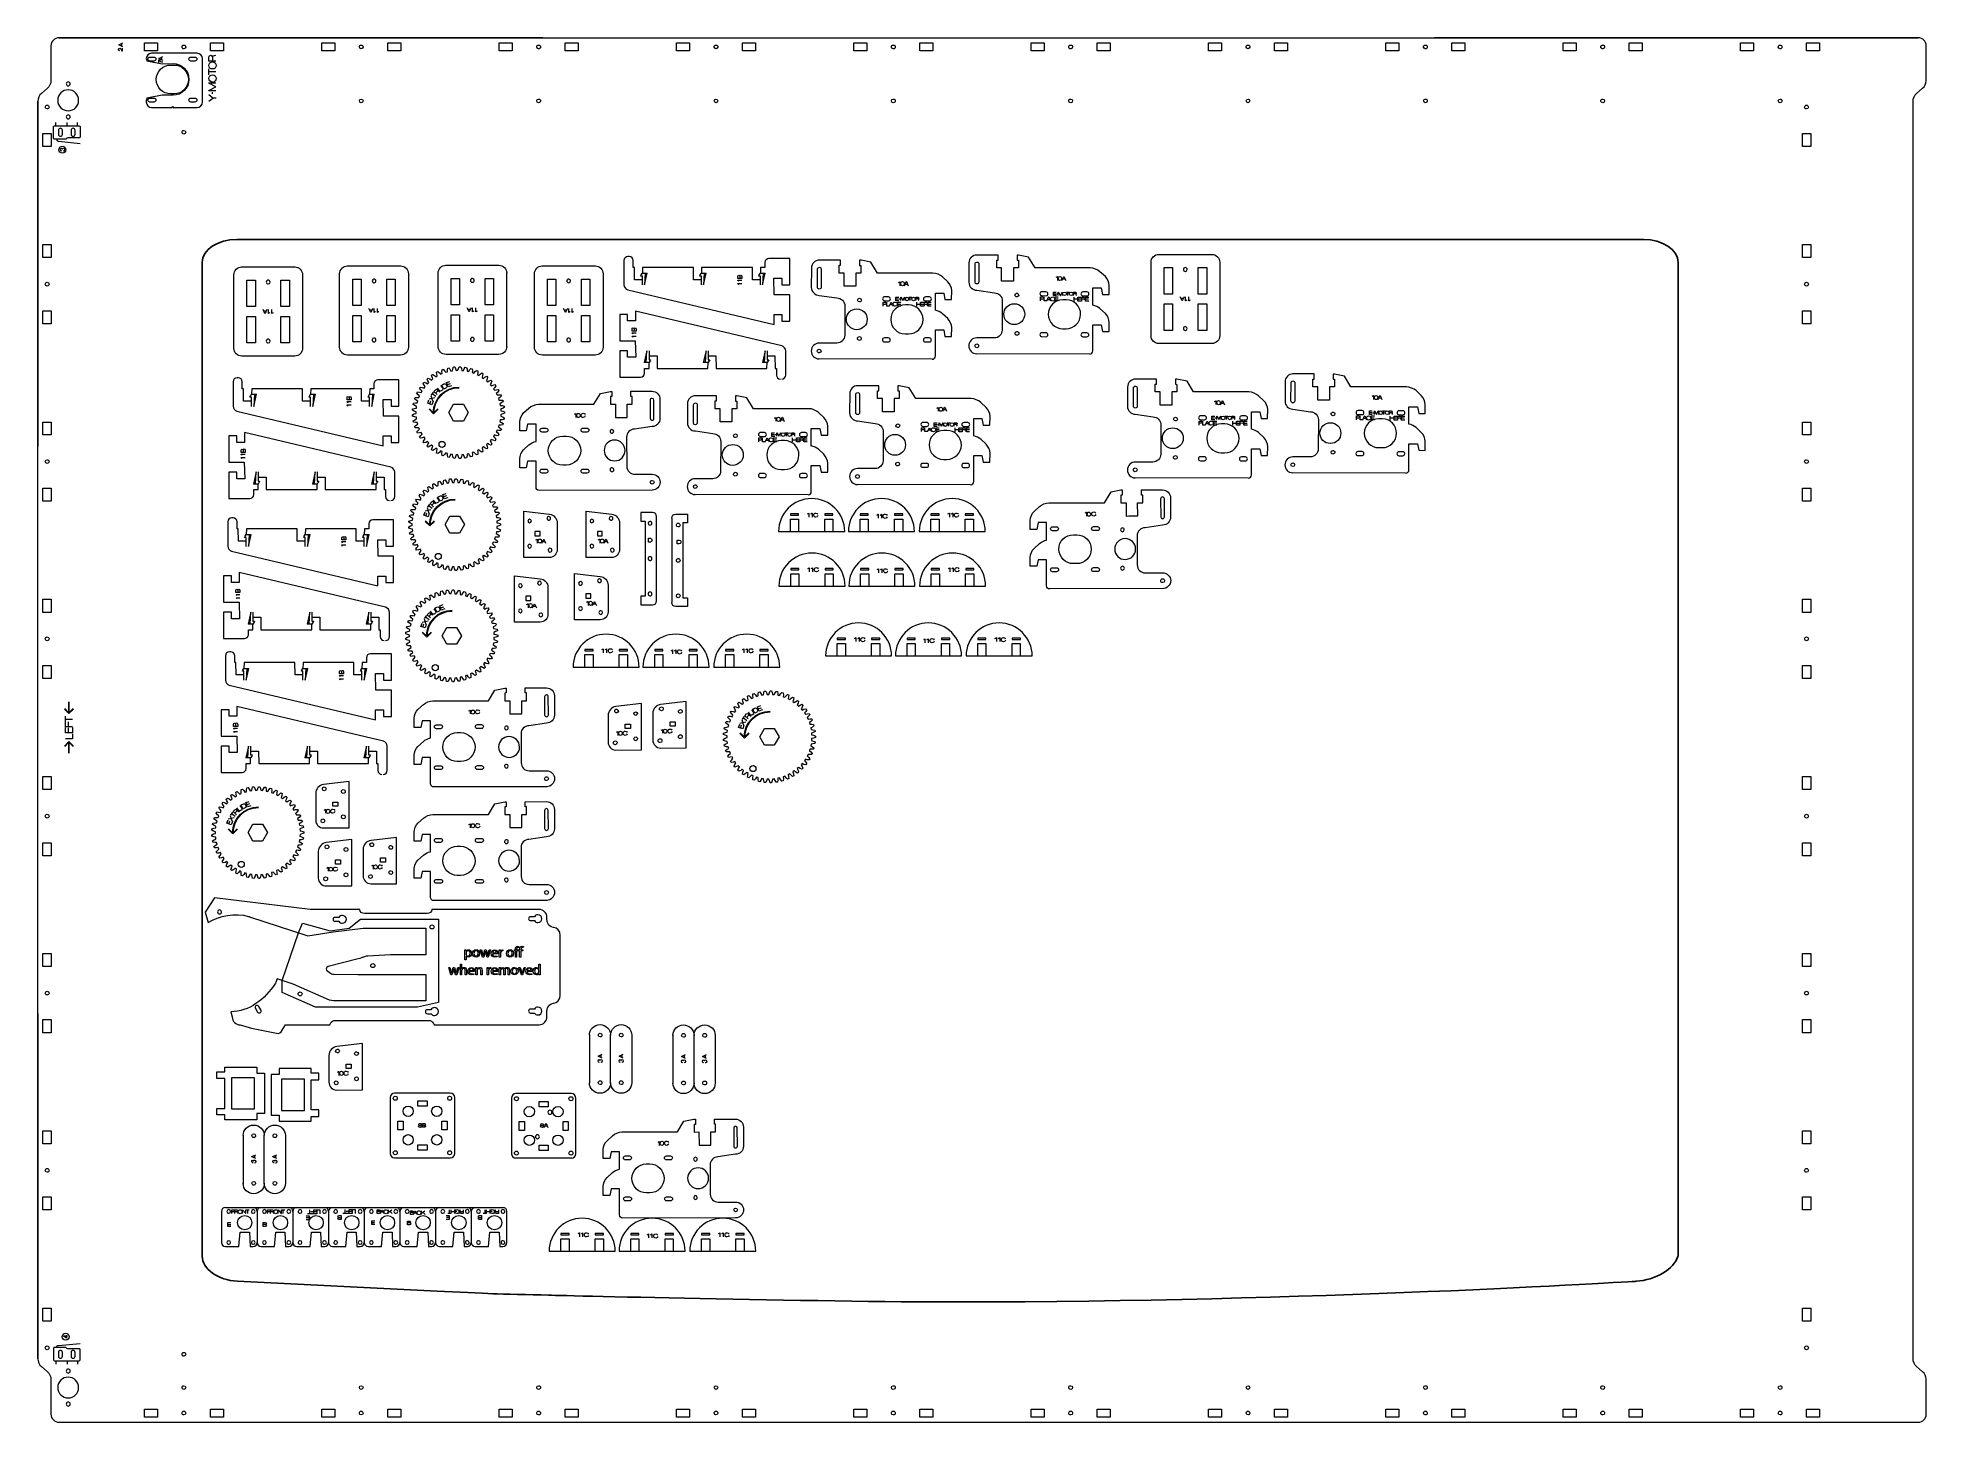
# Model space of a CAD drawing. Header units: millimetres. Extents: x 28 to 1172, y 29 to 868.
import ezdxf

# ---------------------------------------------------------------- set-up
doc = ezdxf.new("R2010")
doc.units = ezdxf.units.MM
doc.layers.get('0').update_dxf_attribs({"color": 1, "linetype": 'CONTINUOUS', "lineweight": 25, "true_color": 0xff0000})
for name, color, linetype, lineweight, true_color in [('10A', 1, 'CONTINUOUS', 0, 0xff0000), ('10C', 1, 'CONTINUOUS', 0, 0xff0000), ('11A', 1, 'CONTINUOUS', 0, 0xff0000), ('11A Text', 5, 'CONTINUOUS', 0, 0x0000ff), ('11B', 1, 'CONTINUOUS', 0, 0xff0000), ('11B text', 5, 'CONTINUOUS', 0, 0x0000ff), ('11C', 1, 'CONTINUOUS', 0, 0xff0000), ('11C text', 5, 'CONTINUOUS', 0, 0x0000ff), ('3A', 1, 'CONTINUOUS', 0, 0xff0000), ('3A Text', 5, 'CONTINUOUS', 0, 0x0000ff), ('8A', 1, 'CONTINUOUS', 0, 0xff0000), ('8A Text', 5, 'CONTINUOUS', 0, 0x0000ff), ('8B', 1, 'CONTINUOUS', 0, 0xff0000), ('8B Text', 5, 'CONTINUOUS', 0, 0x0000ff), ('Cooling Fan Guide', 1, 'CONTINUOUS', 0, 0xff0000), ('Cooling fan guide text', 5, 'CONTINUOUS', 0, 0x0000ff), ('E and B', 1, 'CONTINUOUS', 0, 0xff0000), ('E and B text', 7, 'CONTINUOUS', 0, 0x000000), ('Extruder Big Gear', 1, 'CONTINUOUS', 0, 0xff0000), ('Extruder Big gear text', 5, 'CONTINUOUS', 0, 0x0000ff), ('Front', 1, 'CONTINUOUS', 0, 0xff0000), ('Left D Arm Back Text', 7, 'CONTINUOUS', 0, 0x000000), ('Left D Back', 1, 'CONTINUOUS', 0, 0xff0000), ('New Bottom board', 1, 'CONTINUOUS', 0, 0xff0000), ('New Cuts', 6, 'CONTINUOUS', 0, 0xff00ff), ('Right D Arm Back', 1, 'CONTINUOUS', 0, 0xff0000), ('Right D Arm Back Text', 5, 'CONTINUOUS', 0, 0x0000ff), ('Stage Brace Left', 1, 'CONTINUOUS', 0, 0xff0000), ('Stage Brace Right', 1, 'CONTINUOUS', 0, 0xff0000), ('Text', 1, 'CONTINUOUS', 0, 0xff0000)]:
    doc.layers.add(name, color=color, linetype=linetype, lineweight=lineweight, true_color=true_color)

msp = doc.modelspace()

# ---------------------------------------------------------------- linework, layer by layer
msp.add_line((359.8, 745.4), (366, 745.4))
at = {"color": 1, "true_color": 0xff0000}
for points in [[(149, 745.4), (359.8, 745.4)], [(366, 745.4), (1000.3, 745.4)], [(128, 130), (128, 731.5)], [(1021.3, 731.5), (1021.3, 130), (1021.1, 129.8)], [(270.2, 108.8), (149.3, 114.8)]]:
    msp.add_lwpolyline(points, dxfattribs=at)
for points in [[(128, 731.5), (128, 739.2), (137.4, 745.4), (149, 745.4)], [(1000.3, 745.4), (1011.9, 745.4), (1021.3, 739.2), (1021.3, 731.5)], [(149.3, 114.8), (137.6, 115.5), (128, 122.3), (128, 130)], [(1021.1, 129.8), (1019, 122.3), (1007.6, 115.5), (995.9, 114.8)], [(995.9, 114.8), (995.9, 114.8), (796.3, 102.3), (586.9, 102.3)], [(303.9, 107.3), (297.1, 107.6), (281.9, 108.2), (270.2, 108.8)], [(337.7, 106.4), (325.9, 106.7), (310.7, 107.1), (303.9, 107.3)], [(586.9, 102.3), (499.2, 102.3), (337.7, 106.4), (337.7, 106.4)]]:
    msp.add_open_spline(points, degree=3, dxfattribs=at)
at = {"layer": '10A', "color": 1, "true_color": 0xff0000}
for points in [[(338.1, 552.9), (322.6, 553), (322.6, 581), (338.2, 579.2)], [(327.3, 575), (327.3, 575)], [(338.9, 576.6), (338.9, 576.6)], [(342.9, 573.9), (342.9, 557.7), (342.9, 557.7)], [(375.9, 552.9), (360.4, 553), (360.4, 581), (375.9, 579.2)], [(365, 575), (365, 575)], [(376.6, 576.6), (376.6, 576.6)], [(380.6, 573.9), (380.6, 557.7), (380.6, 557.7)], [(329.4, 566.6), (329.4, 566), (332.5, 566), (332.5, 568.7), (329.4, 568.7), (329.4, 566.6), (329.4, 566.6)], [(367.2, 566.6), (367.2, 566), (370.2, 566), (370.2, 568.7), (367.2, 568.7), (367.2, 566.6), (367.2, 566.6)], [(327.3, 559.7), (327.3, 559.7)], [(339.7, 557.3), (339.7, 557.3)], [(365, 559.7), (365, 559.7)], [(377.4, 557.3), (377.4, 557.3)], [(332.6, 513.8), (317.1, 513.8), (317.1, 541.9), (332.6, 540.1)], [(333.3, 537.5), (333.3, 537.5)], [(368.9, 515.2), (353.4, 515.2), (353.4, 543.3), (368.9, 541.5)], [(358.1, 537.3), (358.1, 537.3)], [(369.6, 538.9), (369.6, 538.9)], [(321.7, 535.9), (321.7, 535.9)], [(323.9, 527.5), (323.9, 526.9), (326.9, 526.9), (326.9, 529.6), (323.9, 529.6), (323.9, 527.5), (323.9, 527.5)], [(337.3, 534.8), (337.3, 518.6), (337.3, 518.6)], [(360.2, 528.9), (360.2, 528.3), (363.2, 528.3), (363.2, 531), (360.2, 531), (360.2, 528.9), (360.2, 528.9)], [(373.7, 536.2), (373.7, 520), (373.7, 520)], [(321.7, 520.6), (321.7, 520.6)], [(334.1, 518.2), (334.1, 518.2)], [(358.1, 522), (358.1, 522)], [(370.4, 519.6), (370.4, 519.6)]]:
    msp.add_lwpolyline(points, dxfattribs=at)
for points in [[(326.2, 576.1), (325.6, 576.1), (325.1, 575.6), (325.1, 575)], [(325.1, 575), (325.1, 574.4), (325.6, 573.9), (326.2, 573.9)], [(327.3, 575), (327.3, 575.6), (326.8, 576.1), (326.2, 576.1)], [(326.2, 573.9), (326.8, 573.9), (327.3, 574.4), (327.3, 575)], [(337.7, 577.7), (337.1, 577.7), (336.6, 577.2), (336.6, 576.6)], [(336.6, 576.6), (336.6, 576), (337.1, 575.5), (337.7, 575.5)], [(338.9, 576.6), (338.9, 577.2), (338.4, 577.7), (337.7, 577.7)], [(337.7, 575.5), (338.4, 575.5), (338.9, 576), (338.9, 576.6)], [(338.2, 579.2), (340.8, 578.9), (342.9, 576.5), (342.9, 573.9)], [(363.9, 576.1), (363.3, 576.1), (362.8, 575.6), (362.8, 575)], [(362.8, 575), (362.8, 574.4), (363.3, 573.9), (363.9, 573.9)], [(365, 575), (365, 575.6), (364.5, 576.1), (363.9, 576.1)], [(363.9, 573.9), (364.5, 573.9), (365, 574.4), (365, 575)], [(375.4, 577.7), (374.8, 577.7), (374.3, 577.2), (374.3, 576.6)], [(374.3, 576.6), (374.3, 576), (374.8, 575.5), (375.4, 575.5)], [(376.6, 576.6), (376.6, 577.2), (376.1, 577.7), (375.4, 577.7)], [(375.4, 575.5), (376.1, 575.5), (376.6, 576), (376.6, 576.6)], [(375.9, 579.2), (378.5, 578.9), (380.6, 576.5), (380.6, 573.9)], [(326.2, 560.9), (325.6, 560.9), (325.1, 560.3), (325.1, 559.7)], [(327.3, 559.7), (327.3, 560.3), (326.8, 560.9), (326.2, 560.9)], [(363.9, 560.9), (363.3, 560.9), (362.8, 560.3), (362.8, 559.7)], [(365, 559.7), (365, 560.3), (364.5, 560.9), (363.9, 560.9)], [(325.1, 559.7), (325.1, 559.1), (325.6, 558.6), (326.2, 558.6)], [(326.2, 558.6), (326.8, 558.6), (327.3, 559.1), (327.3, 559.7)], [(338.5, 558.5), (337.9, 558.5), (337.4, 557.9), (337.4, 557.3)], [(337.4, 557.3), (337.4, 556.7), (337.9, 556.2), (338.5, 556.2)], [(342.9, 557.7), (342.9, 555.1), (340.8, 552.9), (338.1, 552.9)], [(339.7, 557.3), (339.7, 557.9), (339.2, 558.5), (338.5, 558.5)], [(338.5, 556.2), (339.2, 556.2), (339.7, 556.7), (339.7, 557.3)], [(362.8, 559.7), (362.8, 559.1), (363.3, 558.6), (363.9, 558.6)], [(363.9, 558.6), (364.5, 558.6), (365, 559.1), (365, 559.7)], [(376.2, 558.5), (375.6, 558.5), (375.1, 557.9), (375.1, 557.3)], [(375.1, 557.3), (375.1, 556.7), (375.6, 556.2), (376.2, 556.2)], [(380.6, 557.7), (380.7, 555.1), (378.5, 552.9), (375.9, 552.9)], [(377.4, 557.3), (377.4, 557.9), (376.9, 558.5), (376.2, 558.5)], [(376.2, 556.2), (376.9, 556.2), (377.4, 556.7), (377.4, 557.3)], [(332.1, 538.6), (331.5, 538.6), (331, 538.1), (331, 537.5)], [(331, 537.5), (331, 536.9), (331.5, 536.3), (332.1, 536.3)], [(333.3, 537.5), (333.3, 538.1), (332.8, 538.6), (332.1, 538.6)], [(332.1, 536.3), (332.8, 536.3), (333.3, 536.9), (333.3, 537.5)], [(332.6, 540.1), (335.2, 539.8), (337.3, 537.4), (337.3, 534.8)], [(356.9, 538.4), (356.3, 538.4), (355.8, 537.9), (355.8, 537.3)], [(355.8, 537.3), (355.8, 536.7), (356.3, 536.1), (356.9, 536.1)], [(358.1, 537.3), (358.1, 537.9), (357.6, 538.4), (356.9, 538.4)], [(356.9, 536.1), (357.6, 536.1), (358.1, 536.7), (358.1, 537.3)], [(368.5, 540), (367.8, 540), (367.3, 539.5), (367.3, 538.9)], [(367.3, 538.9), (367.3, 538.3), (367.8, 537.7), (368.5, 537.7)], [(369.6, 538.9), (369.6, 539.5), (369.1, 540), (368.5, 540)], [(368.5, 537.7), (369.1, 537.7), (369.6, 538.3), (369.6, 538.9)], [(368.9, 541.5), (371.5, 541.2), (373.7, 538.8), (373.7, 536.2)], [(320.6, 537), (320, 537), (319.5, 536.5), (319.5, 535.9)], [(319.5, 535.9), (319.5, 535.3), (320, 534.7), (320.6, 534.7)], [(321.7, 535.9), (321.7, 536.5), (321.2, 537), (320.6, 537)], [(320.6, 534.7), (321.2, 534.7), (321.7, 535.3), (321.7, 535.9)], [(320.6, 521.7), (320, 521.7), (319.5, 521.2), (319.5, 520.6)], [(319.5, 520.6), (319.5, 520), (320, 519.5), (320.6, 519.5)], [(321.7, 520.6), (321.7, 521.2), (321.2, 521.7), (320.6, 521.7)], [(320.6, 519.5), (321.2, 519.5), (321.7, 520), (321.7, 520.6)], [(332.9, 519.3), (332.3, 519.3), (331.8, 518.8), (331.8, 518.2)], [(331.8, 518.2), (331.8, 517.6), (332.3, 517.1), (332.9, 517.1)], [(337.3, 518.6), (337.4, 516), (335.2, 513.8), (332.6, 513.8)], [(334.1, 518.2), (334.1, 518.8), (333.6, 519.3), (332.9, 519.3)], [(332.9, 517.1), (333.6, 517.1), (334.1, 517.6), (334.1, 518.2)], [(356.9, 523.1), (356.3, 523.1), (355.8, 522.6), (355.8, 522)], [(355.8, 522), (355.8, 521.4), (356.3, 520.9), (356.9, 520.9)], [(358.1, 522), (358.1, 522.6), (357.6, 523.1), (356.9, 523.1)], [(356.9, 520.9), (357.6, 520.9), (358.1, 521.4), (358.1, 522)], [(369.3, 520.7), (368.6, 520.7), (368.1, 520.2), (368.1, 519.6)], [(368.1, 519.6), (368.1, 519), (368.6, 518.5), (369.3, 518.5)], [(373.7, 520), (373.7, 517.4), (371.5, 515.2), (368.9, 515.2)], [(370.4, 519.6), (370.4, 520.2), (369.9, 520.7), (369.3, 520.7)], [(369.3, 518.5), (369.9, 518.5), (370.4, 519), (370.4, 519.6)]]:
    msp.add_open_spline(points, degree=3, dxfattribs=at)
at = {"layer": '10C', "color": 1, "true_color": 0xff0000}
for points in [[(400.3, 632.2), (389.7, 630.6)], [(384.9, 625.8), (385, 608.1)], [(389.8, 603.3), (400.4, 603.3)], [(709.3, 572.5), (698.7, 570.9)], [(693.9, 566.1), (694, 548.4)], [(698.8, 543.6), (709.4, 543.7)], [(373.7, 457.3), (373.7, 441.1), (373.7, 441.1)], [(377.7, 460), (377.7, 460)], [(378.4, 436.3), (393.9, 436.4), (393.9, 464.5), (378.4, 462.7)], [(389.3, 458.4), (389.3, 458.4)], [(400.7, 458.6), (400.7, 442.4), (400.7, 442.4)], [(404.8, 461.3), (404.8, 461.3)], [(405.5, 437.6), (421, 437.7), (421, 465.8), (405.5, 464)], [(416.3, 459.7), (416.3, 459.7)], [(321, 446.3), (321.1, 428.6)], [(336.4, 452.7), (325.8, 451.1)], [(387.2, 450), (387.2, 449.5), (384.1, 449.5), (384.1, 452.1), (387.2, 452.1), (387.2, 450), (387.2, 450)], [(414.2, 451.3), (414.2, 450.8), (411.2, 450.8), (411.2, 453.4), (414.2, 453.4), (414.2, 451.3), (414.2, 451.3)], [(376.9, 440.7), (376.9, 440.7)], [(389.3, 443.1), (389.3, 443.1)], [(404, 442), (404, 442)], [(416.3, 444.4), (416.3, 444.4)], [(325.9, 423.8), (336.5, 423.8)], [(200.8, 412.8), (200.8, 412.8)], [(201.5, 389.2), (217, 389.2), (217, 417.3), (201.5, 415.5)], [(196.7, 410.1), (196.7, 394), (196.7, 394)], [(210.2, 402.9), (210.2, 402.3), (207.1, 402.3), (207.1, 404.9), (210.2, 404.9), (210.2, 402.9), (210.2, 402.9)], [(212.3, 411.2), (212.3, 411.2)], [(200, 393.6), (200, 393.6)], [(212.3, 396), (212.3, 396)], [(202.4, 377.8), (202.4, 377.8)], [(203.1, 354.1), (218.6, 354.1), (218.6, 382.2), (203.1, 380.4)], [(229.5, 379.1), (229.5, 379.1)], [(230.2, 355.4), (245.7, 355.4), (245.7, 383.5), (230.2, 381.7)], [(241, 377.5), (241, 377.5)], [(321, 377.4), (321.1, 359.8)], [(336.4, 383.9), (325.8, 382.3)], [(198.3, 375.1), (198.3, 358.9), (198.3, 358.9)], [(211.8, 367.8), (211.8, 367.2), (208.8, 367.2), (208.8, 369.9), (211.8, 369.9), (211.8, 367.8), (211.8, 367.8)], [(213.9, 376.2), (213.9, 376.2)], [(225.4, 376.4), (225.4, 360.2), (225.4, 360.2)], [(238.9, 369.1), (238.9, 368.5), (235.9, 368.5), (235.9, 371.2), (238.9, 371.2), (238.9, 369.1), (238.9, 369.1)], [(201.6, 358.5), (201.6, 358.5)], [(213.9, 360.9), (213.9, 360.9)], [(228.7, 359.8), (228.7, 359.8)], [(241, 362.2), (241, 362.2)], [(325.9, 355), (336.5, 355)], [(204.7, 251.5), (204.7, 235.3), (204.7, 235.3)], [(208.8, 254.2), (208.8, 254.2)], [(209.5, 230.5), (225, 230.6), (225, 258.7), (209.5, 256.9)], [(220.3, 252.6), (220.3, 252.6)], [(218.2, 244.2), (218.2, 243.7), (215.2, 243.7), (215.2, 246.3), (218.2, 246.3), (218.2, 244.2), (218.2, 244.2)], [(208, 234.9), (208, 234.9)], [(220.3, 237.3), (220.3, 237.3)], [(435.4, 185.3), (435.5, 167.6)], [(450.9, 191.7), (440.2, 190.1)], [(440.3, 162.8), (450.9, 162.8)]]:
    msp.add_lwpolyline(points, dxfattribs=at)
at = {"layer": '10C', "color": 5, "true_color": 0x0000ff}
for points in [[(379.5, 447.6), (379.6, 447.6), (379.6, 445.2)], [(381.2, 447.7), (381.2, 447.7)], [(406.6, 448.9), (406.7, 448.9), (406.7, 446.6)], [(408.3, 449), (408.3, 449)], [(202.6, 400.5), (202.7, 400.5), (202.7, 398.1)], [(204.2, 400.5), (204.2, 400.5)], [(231.3, 366.7), (231.4, 366.7), (231.4, 364.3)], [(233, 366.8), (233, 366.8)], [(204.2, 365.4), (204.3, 365.4), (204.3, 363)], [(205.9, 365.4), (205.9, 365.4)], [(210.6, 241.8), (210.7, 241.8), (210.7, 239.4)], [(212.3, 241.9), (212.3, 241.9)]]:
    msp.add_lwpolyline(points, dxfattribs=at)
at = {"layer": '10C', "color": 1, "true_color": 0xff0000}
for points in [[(389.7, 630.6), (387, 630.6), (384.9, 628.4), (384.9, 625.8)], [(385, 608.1), (385, 605.4), (387.1, 603.3), (389.8, 603.3)], [(698.7, 570.9), (696, 570.9), (693.9, 568.8), (693.9, 566.1)], [(694, 548.4), (694, 545.8), (696.1, 543.6), (698.8, 543.6)], [(378.4, 462.7), (375.8, 462.4), (373.7, 459.9), (373.7, 457.3)], [(377.7, 460), (377.7, 460.6), (378.2, 461.1), (378.9, 461.1)], [(378.9, 458.9), (378.2, 458.9), (377.7, 459.4), (377.7, 460)], [(378.9, 461.1), (379.5, 461.1), (380, 460.6), (380, 460)], [(380, 460), (380, 459.4), (379.5, 458.9), (378.9, 458.9)], [(389.3, 458.4), (389.3, 459), (389.8, 459.5), (390.4, 459.5)], [(390.4, 457.3), (389.8, 457.3), (389.3, 457.8), (389.3, 458.4)], [(390.4, 459.5), (391, 459.5), (391.5, 459), (391.5, 458.4)], [(391.5, 458.4), (391.5, 457.8), (391, 457.3), (390.4, 457.3)], [(405.5, 464), (402.9, 463.7), (400.7, 461.3), (400.7, 458.6)], [(404.8, 461.3), (404.8, 461.9), (405.3, 462.5), (406, 462.5)], [(406, 460.2), (405.3, 460.2), (404.8, 460.7), (404.8, 461.3)], [(406, 462.5), (406.6, 462.5), (407.1, 461.9), (407.1, 461.3)], [(407.1, 461.3), (407.1, 460.7), (406.6, 460.2), (406, 460.2)], [(416.3, 459.7), (416.3, 460.3), (416.9, 460.9), (417.5, 460.9)], [(417.5, 458.6), (416.9, 458.6), (416.3, 459.1), (416.3, 459.7)], [(417.5, 460.9), (418.1, 460.9), (418.6, 460.3), (418.6, 459.7)], [(418.6, 459.7), (418.6, 459.1), (418.1, 458.6), (417.5, 458.6)], [(325.8, 451.1), (323.1, 451.1), (321, 448.9), (321, 446.3)], [(373.7, 441.1), (373.7, 438.5), (375.8, 436.3), (378.4, 436.3)], [(376.9, 440.7), (376.9, 441.3), (377.4, 441.9), (378.1, 441.9)], [(378.1, 439.6), (377.4, 439.6), (376.9, 440.1), (376.9, 440.7)], [(378.1, 441.9), (378.7, 441.9), (379.2, 441.3), (379.2, 440.7)], [(379.2, 440.7), (379.2, 440.1), (378.7, 439.6), (378.1, 439.6)], [(389.3, 443.1), (389.3, 443.7), (389.8, 444.3), (390.4, 444.3)], [(390.4, 442), (389.8, 442), (389.3, 442.5), (389.3, 443.1)], [(390.4, 444.3), (391, 444.3), (391.5, 443.7), (391.5, 443.1)], [(391.5, 443.1), (391.5, 442.5), (391, 442), (390.4, 442)], [(400.7, 442.4), (400.7, 439.8), (402.9, 437.6), (405.5, 437.6)], [(404, 442), (404, 442.7), (404.5, 443.2), (405.2, 443.2)], [(405.2, 440.9), (404.5, 440.9), (404, 441.4), (404, 442)], [(405.2, 443.2), (405.8, 443.2), (406.3, 442.7), (406.3, 442)], [(406.3, 442), (406.3, 441.4), (405.8, 440.9), (405.2, 440.9)], [(416.3, 444.4), (416.3, 445.1), (416.9, 445.6), (417.5, 445.6)], [(417.5, 443.3), (416.9, 443.3), (416.3, 443.8), (416.3, 444.4)], [(417.5, 445.6), (418.1, 445.6), (418.6, 445.1), (418.6, 444.4)], [(418.6, 444.4), (418.6, 443.8), (418.1, 443.3), (417.5, 443.3)], [(321.1, 428.6), (321.1, 426), (323.2, 423.8), (325.9, 423.8)], [(201.5, 415.5), (198.8, 415.2), (196.7, 412.8), (196.7, 410.1)], [(200.8, 412.8), (200.8, 413.5), (201.3, 414), (201.9, 414)], [(201.9, 411.7), (201.3, 411.7), (200.8, 412.2), (200.8, 412.8)], [(201.9, 414), (202.5, 414), (203, 413.5), (203, 412.8)], [(203, 412.8), (203, 412.2), (202.5, 411.7), (201.9, 411.7)], [(212.3, 411.2), (212.3, 411.9), (212.8, 412.4), (213.4, 412.4)], [(213.4, 412.4), (214.1, 412.4), (214.6, 411.9), (214.6, 411.2)], [(213.4, 410.1), (212.8, 410.1), (212.3, 410.6), (212.3, 411.2)], [(214.6, 411.2), (214.6, 410.6), (214.1, 410.1), (213.4, 410.1)], [(196.7, 394), (196.7, 391.3), (198.8, 389.2), (201.5, 389.2)], [(200, 393.6), (200, 394.2), (200.5, 394.7), (201.1, 394.7)], [(201.1, 392.4), (200.5, 392.4), (200, 392.9), (200, 393.6)], [(201.1, 394.7), (201.7, 394.7), (202.2, 394.2), (202.2, 393.6)], [(202.2, 393.6), (202.2, 392.9), (201.7, 392.4), (201.1, 392.4)], [(212.3, 396), (212.3, 396.6), (212.8, 397.1), (213.4, 397.1)], [(213.4, 394.8), (212.8, 394.8), (212.3, 395.3), (212.3, 396)], [(213.4, 397.1), (214.1, 397.1), (214.6, 396.6), (214.6, 396)], [(214.6, 396), (214.6, 395.3), (214.1, 394.8), (213.4, 394.8)], [(203.1, 380.4), (200.5, 380.1), (198.3, 377.7), (198.3, 375.1)], [(202.4, 377.8), (202.4, 378.4), (202.9, 378.9), (203.5, 378.9)], [(203.5, 376.6), (202.9, 376.6), (202.4, 377.1), (202.4, 377.8)], [(203.5, 378.9), (204.2, 378.9), (204.7, 378.4), (204.7, 377.8)], [(204.7, 377.8), (204.7, 377.1), (204.2, 376.6), (203.5, 376.6)], [(213.9, 376.2), (213.9, 376.8), (214.4, 377.3), (215.1, 377.3)], [(215.1, 377.3), (215.7, 377.3), (216.2, 376.8), (216.2, 376.2)], [(230.2, 381.7), (227.6, 381.4), (225.4, 379), (225.4, 376.4)], [(229.5, 379.1), (229.5, 379.7), (230, 380.2), (230.6, 380.2)], [(230.6, 377.9), (230, 377.9), (229.5, 378.4), (229.5, 379.1)], [(230.6, 380.2), (231.3, 380.2), (231.8, 379.7), (231.8, 379.1)], [(231.8, 379.1), (231.8, 378.4), (231.3, 377.9), (230.6, 377.9)], [(241, 377.5), (241, 378.1), (241.5, 378.6), (242.2, 378.6)], [(242.2, 376.3), (241.5, 376.3), (241, 376.8), (241, 377.5)], [(242.2, 378.6), (242.8, 378.6), (243.3, 378.1), (243.3, 377.5)], [(243.3, 377.5), (243.3, 376.8), (242.8, 376.3), (242.2, 376.3)], [(325.8, 382.3), (323.1, 382.3), (321, 380.1), (321, 377.4)], [(215.1, 375), (214.4, 375), (213.9, 375.5), (213.9, 376.2)], [(216.2, 376.2), (216.2, 375.5), (215.7, 375), (215.1, 375)], [(198.3, 358.9), (198.3, 356.2), (200.5, 354.1), (203.1, 354.1)], [(201.6, 358.5), (201.6, 359.1), (202.1, 359.6), (202.7, 359.6)], [(202.7, 357.3), (202.1, 357.3), (201.6, 357.9), (201.6, 358.5)], [(202.7, 359.6), (203.4, 359.6), (203.9, 359.1), (203.9, 358.5)], [(203.9, 358.5), (203.9, 357.9), (203.4, 357.3), (202.7, 357.3)], [(213.9, 360.9), (213.9, 361.5), (214.4, 362), (215.1, 362)], [(215.1, 359.7), (214.4, 359.7), (213.9, 360.3), (213.9, 360.9)], [(215.1, 362), (215.7, 362), (216.2, 361.5), (216.2, 360.9)], [(216.2, 360.9), (216.2, 360.3), (215.7, 359.7), (215.1, 359.7)], [(225.4, 360.2), (225.4, 357.6), (227.6, 355.4), (230.2, 355.4)], [(228.7, 359.8), (228.7, 360.4), (229.2, 360.9), (229.8, 360.9)], [(229.8, 358.7), (229.2, 358.7), (228.7, 359.2), (228.7, 359.8)], [(229.8, 360.9), (230.5, 360.9), (231, 360.4), (231, 359.8)], [(231, 359.8), (231, 359.2), (230.5, 358.7), (229.8, 358.7)], [(241, 362.2), (241, 362.8), (241.5, 363.3), (242.2, 363.3)], [(242.2, 361.1), (241.5, 361.1), (241, 361.6), (241, 362.2)], [(242.2, 363.3), (242.8, 363.3), (243.3, 362.8), (243.3, 362.2)], [(243.3, 362.2), (243.3, 361.6), (242.8, 361.1), (242.2, 361.1)], [(321.1, 359.8), (321.1, 357.1), (323.2, 355), (325.9, 355)], [(209.5, 256.9), (206.9, 256.6), (204.7, 254.1), (204.7, 251.5)], [(208.8, 254.2), (208.8, 254.8), (209.3, 255.3), (209.9, 255.3)], [(209.9, 253.1), (209.3, 253.1), (208.8, 253.6), (208.8, 254.2)], [(209.9, 255.3), (210.6, 255.3), (211.1, 254.8), (211.1, 254.2)], [(211.1, 254.2), (211.1, 253.6), (210.6, 253.1), (209.9, 253.1)], [(220.3, 252.6), (220.3, 253.2), (220.9, 253.7), (221.5, 253.7)], [(221.5, 251.5), (220.9, 251.5), (220.3, 252), (220.3, 252.6)], [(221.5, 253.7), (222.1, 253.7), (222.6, 253.2), (222.6, 252.6)], [(222.6, 252.6), (222.6, 252), (222.1, 251.5), (221.5, 251.5)], [(204.7, 235.3), (204.7, 232.7), (206.9, 230.5), (209.5, 230.5)], [(208, 234.9), (208, 235.6), (208.5, 236.1), (209.1, 236.1)], [(209.1, 233.8), (208.5, 233.8), (208, 234.3), (208, 234.9)], [(209.1, 236.1), (209.8, 236.1), (210.3, 235.6), (210.3, 234.9)], [(210.3, 234.9), (210.3, 234.3), (209.8, 233.8), (209.1, 233.8)], [(220.3, 237.3), (220.3, 238), (220.9, 238.5), (221.5, 238.5)], [(221.5, 236.2), (220.9, 236.2), (220.3, 236.7), (220.3, 237.3)], [(221.5, 238.5), (222.1, 238.5), (222.6, 238), (222.6, 237.3)], [(222.6, 237.3), (222.6, 236.7), (222.1, 236.2), (221.5, 236.2)], [(440.2, 190.1), (437.6, 190.1), (435.4, 187.9), (435.4, 185.3)], [(435.5, 167.6), (435.5, 164.9), (437.7, 162.8), (440.3, 162.8)]]:
    msp.add_open_spline(points, degree=3, dxfattribs=at)
at = {"layer": '10C', "color": 5, "true_color": 0x0000ff}
for points in [[(378.8, 447.2), (379.2, 447.3), (379.4, 447.5), (379.5, 447.6)], [(380.2, 446.4), (380.2, 447.1), (380.4, 447.7), (381.2, 447.7)], [(381.2, 445.2), (380.4, 445.2), (380.2, 445.8), (380.2, 446.4)], [(381.2, 447.7), (381.9, 447.7), (382.2, 447.1), (382.2, 446.4)], [(382.2, 446.4), (382.2, 445.8), (381.9, 445.2), (381.2, 445.2)], [(382.8, 446.5), (382.8, 447.3), (383.4, 447.8), (384.1, 447.8)], [(384.1, 445.2), (383.4, 445.2), (382.8, 445.7), (382.8, 446.5)], [(384.1, 447.8), (384.6, 447.8), (385.1, 447.5), (385.2, 447)], [(385.3, 446.2), (385.2, 445.6), (384.6, 445.2), (384.1, 445.2)], [(405.9, 448.5), (406.3, 448.6), (406.5, 448.8), (406.6, 448.9)], [(407.3, 447.8), (407.3, 448.4), (407.5, 449), (408.3, 449)], [(408.3, 446.5), (407.5, 446.5), (407.3, 447.1), (407.3, 447.8)], [(408.3, 449), (409, 449), (409.3, 448.4), (409.3, 447.8)], [(409.3, 447.8), (409.3, 447.1), (409, 446.5), (408.3, 446.5)], [(409.9, 447.8), (409.9, 448.6), (410.5, 449.1), (411.1, 449.1)], [(411.1, 446.6), (410.5, 446.6), (409.9, 447), (409.9, 447.8)], [(411.1, 449.1), (411.7, 449.1), (412.2, 448.9), (412.3, 448.3)], [(412.4, 447.5), (412.3, 446.9), (411.7, 446.6), (411.1, 446.6)], [(201.8, 400), (202.2, 400.1), (202.4, 400.3), (202.6, 400.5)], [(203.2, 399.3), (203.2, 399.9), (203.5, 400.5), (204.2, 400.5)], [(204.2, 400.5), (205, 400.5), (205.2, 399.9), (205.2, 399.3)], [(205.8, 399.3), (205.8, 400.1), (206.4, 400.6), (207.1, 400.6)], [(207.1, 400.6), (207.7, 400.6), (208.1, 400.4), (208.2, 399.8)], [(204.2, 398), (203.5, 398), (203.2, 398.6), (203.2, 399.3)], [(205.2, 399.3), (205.2, 398.6), (205, 398), (204.2, 398)], [(207.1, 398.1), (206.4, 398.1), (205.8, 398.5), (205.8, 399.3)], [(208.3, 399.1), (208.2, 398.4), (207.6, 398.1), (207.1, 398.1)], [(230.6, 366.3), (230.9, 366.3), (231.2, 366.5), (231.3, 366.7)], [(231.9, 365.5), (231.9, 366.2), (232.2, 366.8), (233, 366.8)], [(233, 366.8), (233.7, 366.8), (234, 366.2), (234, 365.5)], [(234.6, 365.6), (234.6, 366.4), (235.1, 366.9), (235.8, 366.9)], [(235.8, 366.9), (236.4, 366.9), (236.8, 366.6), (237, 366.1)], [(203.5, 364.9), (203.8, 365), (204.1, 365.2), (204.2, 365.4)], [(204.9, 364.2), (204.9, 364.9), (205.1, 365.4), (205.9, 365.4)], [(205.9, 363), (205.1, 363), (204.9, 363.5), (204.9, 364.2)], [(205.9, 365.4), (206.6, 365.4), (206.9, 364.9), (206.9, 364.2)], [(206.9, 364.2), (206.9, 363.5), (206.6, 363), (205.9, 363)], [(207.5, 364.3), (207.5, 365.1), (208, 365.5), (208.7, 365.5)], [(208.7, 363), (208, 363), (207.5, 363.5), (207.5, 364.3)], [(208.7, 365.5), (209.3, 365.5), (209.8, 365.3), (209.9, 364.8)], [(209.9, 364), (209.9, 363.3), (209.3, 363), (208.7, 363)], [(233, 364.3), (232.2, 364.3), (231.9, 364.8), (231.9, 365.5)], [(234, 365.5), (234, 364.8), (233.7, 364.3), (233, 364.3)], [(235.8, 364.3), (235.1, 364.3), (234.6, 364.8), (234.6, 365.6)], [(237, 365.3), (237, 364.7), (236.4, 364.3), (235.8, 364.3)], [(209.9, 241.4), (210.2, 241.5), (210.5, 241.7), (210.6, 241.8)], [(211.3, 240.6), (211.3, 241.3), (211.5, 241.9), (212.3, 241.9)], [(212.3, 239.4), (211.5, 239.4), (211.3, 240), (211.3, 240.6)], [(212.3, 241.9), (213, 241.9), (213.3, 241.3), (213.3, 240.6)], [(213.3, 240.6), (213.3, 240), (213, 239.4), (212.3, 239.4)], [(213.9, 240.7), (213.9, 241.5), (214.4, 242), (215.1, 242)], [(215.1, 239.4), (214.4, 239.4), (213.9, 239.9), (213.9, 240.7)], [(215.1, 242), (215.7, 242), (216.2, 241.7), (216.3, 241.2)], [(216.3, 240.4), (216.3, 239.8), (215.7, 239.4), (215.1, 239.4)]]:
    msp.add_open_spline(points, degree=3, dxfattribs=at)
at = {"layer": '11A', "color": 1, "true_color": 0xff0000}
for p, q in [((706.8, 736.4), (739.3, 736.4)), ((743.9, 731.8), (743.9, 686.9)), ((151.7, 728.8), (184.2, 728.8)), ((188.8, 724.2), (188.8, 679.3)), ((215.8, 729.4), (248.3, 729.4)), ((252.8, 724.9), (252.8, 680)), ((275.3, 729.8), (307.8, 729.8)), ((312.3, 725.3), (312.3, 680.4)), ((333.6, 729.4), (366.1, 729.4)), ((370.7, 724.9), (370.7, 680))]:
    msp.add_line(p, q, dxfattribs=at)
for points in [[(702.3, 687.2), (702.3, 731.6)], [(147.2, 679.6), (147.2, 724)], [(155.1, 720.8), (160.2, 720.8), (160.2, 704.8), (155.1, 704.8), (155.1, 720.8), (155.1, 720.8)], [(175.7, 720.8), (180.8, 720.8), (180.8, 704.8), (175.7, 704.8), (175.7, 720.8), (175.7, 720.8)], [(211.2, 680.2), (211.2, 724.6)], [(219.1, 721.4), (224.3, 721.4), (224.3, 705.4), (219.1, 705.4), (219.1, 721.4), (219.1, 721.4)], [(233.2, 720.3), (233.2, 720.3)], [(239.8, 721.4), (244.9, 721.4), (244.9, 705.4), (239.8, 705.4), (239.8, 721.4), (239.8, 721.4)], [(270.8, 680.6), (270.8, 725)], [(278.7, 721.8), (283.8, 721.8), (283.8, 705.8), (278.7, 705.8), (278.7, 721.8), (278.7, 721.8)], [(292.7, 720.7), (292.7, 720.7)], [(299.3, 721.8), (304.4, 721.8), (304.4, 705.8), (299.3, 705.8), (299.3, 721.8), (299.3, 721.8)], [(329.1, 680.2), (329.1, 724.6)], [(337, 721.4), (342.1, 721.4), (342.1, 705.4), (337, 705.4), (337, 721.4), (337, 721.4)], [(351, 720.3), (351, 720.3)], [(357.6, 721.4), (362.7, 721.4), (362.7, 705.4), (357.6, 705.4), (357.6, 721.4), (357.6, 721.4)], [(710.2, 728.4), (715.3, 728.4), (715.3, 712.4), (710.2, 712.4), (710.2, 728.4), (710.2, 728.4)], [(724.2, 727.2), (724.2, 727.2)], [(730.8, 728.4), (736, 728.4), (736, 712.4), (730.8, 712.4), (730.8, 728.4), (730.8, 728.4)], [(169.1, 719.6), (169.1, 719.6)], [(155.1, 698.8), (160.2, 698.8), (160.2, 682.8), (155.1, 682.8), (155.1, 698.8), (155.1, 698.8)], [(175.7, 698.8), (180.8, 698.8), (180.8, 682.8), (175.7, 682.8), (175.7, 698.8), (175.7, 698.8)], [(219.1, 699.4), (224.3, 699.4), (224.3, 683.4), (219.1, 683.4), (219.1, 699.4), (219.1, 699.4)], [(239.8, 699.4), (244.9, 699.4), (244.9, 683.4), (239.8, 683.4), (239.8, 699.4), (239.8, 699.4)], [(278.7, 699.8), (283.8, 699.8), (283.8, 683.8), (278.7, 683.8), (278.7, 699.8), (278.7, 699.8)], [(299.3, 699.8), (304.4, 699.8), (304.4, 683.8), (299.3, 683.8), (299.3, 699.8), (299.3, 699.8)], [(337, 699.4), (342.1, 699.4), (342.1, 683.4), (337, 683.4), (337, 699.4), (337, 699.4)], [(357.6, 699.4), (362.7, 699.4), (362.7, 683.4), (357.6, 683.4), (357.6, 699.4), (357.6, 699.4)], [(710.2, 706.4), (715.3, 706.4), (715.3, 690.4), (710.2, 690.4), (710.2, 706.4), (710.2, 706.4)], [(730.8, 706.4), (736, 706.4), (736, 690.4), (730.8, 690.4), (730.8, 706.4), (730.8, 706.4)], [(724.2, 691.5), (724.2, 691.5)], [(184, 674.8), (152, 674.8)], [(169.1, 683.9), (169.1, 683.9)], [(248, 675.4), (216, 675.4)], [(233.2, 684.6), (233.2, 684.6)], [(307.6, 675.8), (275.6, 675.8)], [(292.7, 684.9), (292.7, 684.9)], [(365.9, 675.4), (333.9, 675.4)], [(351, 684.6), (351, 684.6)], [(739.1, 682.4), (707.1, 682.4)]]:
    msp.add_lwpolyline(points, dxfattribs=at)
for points in [[(702.3, 731.6), (702.3, 734.2), (704.4, 736.4), (707.1, 736.4)], [(739.1, 736.4), (741.7, 736.4), (743.9, 734.2), (743.9, 731.6)], [(147.2, 724), (147.2, 726.6), (149.3, 728.8), (152, 728.8)], [(168, 720.8), (167.3, 720.8), (166.8, 720.3), (166.8, 719.6)], [(169.1, 719.6), (169.1, 720.3), (168.6, 720.8), (168, 720.8)], [(184, 728.8), (186.6, 728.8), (188.8, 726.6), (188.8, 724)], [(211.2, 724.6), (211.2, 727.3), (213.4, 729.4), (216, 729.4)], [(232, 721.4), (231.4, 721.4), (230.9, 720.9), (230.9, 720.3)], [(230.9, 720.3), (230.9, 719.7), (231.4, 719.2), (232, 719.2)], [(233.2, 720.3), (233.2, 720.9), (232.6, 721.4), (232, 721.4)], [(232, 719.2), (232.6, 719.2), (233.2, 719.7), (233.2, 720.3)], [(248, 729.4), (250.7, 729.4), (252.8, 727.3), (252.8, 724.6)], [(270.8, 725), (270.8, 727.6), (272.9, 729.8), (275.6, 729.8)], [(291.6, 721.8), (290.9, 721.8), (290.4, 721.3), (290.4, 720.7)], [(290.4, 720.7), (290.4, 720), (290.9, 719.5), (291.6, 719.5)], [(292.7, 720.7), (292.7, 721.3), (292.2, 721.8), (291.6, 721.8)], [(291.6, 719.5), (292.2, 719.5), (292.7, 720), (292.7, 720.7)], [(307.6, 729.8), (310.2, 729.8), (312.4, 727.6), (312.4, 725)], [(329.1, 724.6), (329.1, 727.3), (331.2, 729.4), (333.9, 729.4)], [(349.9, 721.4), (349.2, 721.4), (348.7, 720.9), (348.7, 720.3)], [(348.7, 720.3), (348.7, 719.7), (349.2, 719.2), (349.9, 719.2)], [(351, 720.3), (351, 720.9), (350.5, 721.4), (349.9, 721.4)], [(349.9, 719.2), (350.5, 719.2), (351, 719.7), (351, 720.3)], [(365.9, 729.4), (368.5, 729.4), (370.7, 727.3), (370.7, 724.6)], [(723.1, 728.4), (722.4, 728.4), (721.9, 727.8), (721.9, 727.2)], [(721.9, 727.2), (721.9, 726.6), (722.4, 726.1), (723.1, 726.1)], [(724.2, 727.2), (724.2, 727.8), (723.7, 728.4), (723.1, 728.4)], [(723.1, 726.1), (723.7, 726.1), (724.2, 726.6), (724.2, 727.2)], [(166.8, 719.6), (166.8, 719), (167.3, 718.5), (168, 718.5)], [(168, 718.5), (168.6, 718.5), (169.1, 719), (169.1, 719.6)], [(291.6, 686.1), (290.9, 686.1), (290.4, 685.6), (290.4, 684.9)], [(292.7, 684.9), (292.7, 685.6), (292.2, 686.1), (291.6, 686.1)], [(707.1, 682.4), (704.4, 682.4), (702.3, 684.5), (702.3, 687.2)], [(723.1, 692.6), (722.4, 692.6), (721.9, 692.1), (721.9, 691.5)], [(721.9, 691.5), (721.9, 690.9), (722.4, 690.4), (723.1, 690.4)], [(724.2, 691.5), (724.2, 692.1), (723.7, 692.6), (723.1, 692.6)], [(723.1, 690.4), (723.7, 690.4), (724.2, 690.9), (724.2, 691.5)], [(743.9, 687.2), (743.9, 684.5), (741.7, 682.4), (739.1, 682.4)], [(152, 674.8), (149.3, 674.8), (147.2, 676.9), (147.2, 679.6)], [(168, 685.1), (167.3, 685.1), (166.8, 684.6), (166.8, 683.9)], [(166.8, 683.9), (166.8, 683.3), (167.3, 682.8), (168, 682.8)], [(169.1, 683.9), (169.1, 684.6), (168.6, 685.1), (168, 685.1)], [(168, 682.8), (168.6, 682.8), (169.1, 683.3), (169.1, 683.9)], [(188.8, 679.6), (188.8, 676.9), (186.6, 674.8), (184, 674.8)], [(216, 675.4), (213.4, 675.4), (211.2, 677.6), (211.2, 680.2)], [(232, 685.7), (231.4, 685.7), (230.9, 685.2), (230.9, 684.6)], [(230.9, 684.6), (230.9, 684), (231.4, 683.4), (232, 683.4)], [(233.2, 684.6), (233.2, 685.2), (232.6, 685.7), (232, 685.7)], [(232, 683.4), (232.6, 683.4), (233.2, 684), (233.2, 684.6)], [(252.8, 680.2), (252.8, 677.6), (250.7, 675.4), (248, 675.4)], [(275.6, 675.8), (272.9, 675.8), (270.8, 678), (270.8, 680.6)], [(290.4, 684.9), (290.4, 684.3), (290.9, 683.8), (291.6, 683.8)], [(291.6, 683.8), (292.2, 683.8), (292.7, 684.3), (292.7, 684.9)], [(312.4, 680.6), (312.4, 678), (310.2, 675.8), (307.6, 675.8)], [(333.9, 675.4), (331.2, 675.4), (329.1, 677.6), (329.1, 680.2)], [(349.9, 685.7), (349.2, 685.7), (348.7, 685.2), (348.7, 684.6)], [(348.7, 684.6), (348.7, 684), (349.2, 683.4), (349.9, 683.4)], [(351, 684.6), (351, 685.2), (350.5, 685.7), (349.9, 685.7)], [(349.9, 683.4), (350.5, 683.4), (351, 684), (351, 684.6)], [(370.7, 680.2), (370.7, 677.6), (368.5, 675.4), (365.9, 675.4)]]:
    msp.add_open_spline(points, degree=3, dxfattribs=at)
at = {"layer": '11A Text', "color": 5, "true_color": 0x0000ff}
for points in [[(722.3, 710.6), (721.2, 708.2), (721.1, 708.2), (720, 710.6)], [(720.3, 709.8), (721.9, 709.8)], [(723.3, 708.2), (723.2, 708.2), (723.2, 710.6)], [(725.3, 708.2), (725.2, 708.2), (725.2, 710.6)], [(167.2, 703), (166.1, 700.6), (166, 700.6), (164.9, 703)], [(165.2, 702.2), (166.8, 702.2)], [(168.1, 700.6), (168.1, 700.6), (168.1, 703)], [(170.1, 700.6), (170.1, 700.6), (170.1, 703)], [(231.2, 703.6), (230.1, 701.2), (230, 701.2), (228.9, 703.6)], [(229.3, 702.8), (230.9, 702.8)], [(232.2, 701.3), (232.1, 701.3), (232.1, 703.7)], [(234.2, 701.3), (234.1, 701.3), (234.1, 703.7)], [(290.8, 704), (289.6, 701.6), (289.6, 701.6), (288.4, 704)], [(288.8, 703.2), (290.4, 703.2)], [(291.7, 701.7), (291.7, 701.7), (291.7, 704)], [(293.7, 701.7), (293.7, 701.7), (293.7, 704)], [(349.1, 703.6), (348, 701.2), (347.9, 701.2), (346.8, 703.6)], [(347.1, 702.8), (348.7, 702.8)], [(350.1, 701.3), (350, 701.3), (350, 703.7)], [(352.1, 701.3), (352, 701.3), (352, 703.7)]]:
    msp.add_lwpolyline(points, dxfattribs=at)
for points in [[(724, 708.7), (723.6, 708.6), (723.4, 708.4), (723.3, 708.2)], [(726, 708.7), (725.6, 708.6), (725.4, 708.4), (725.3, 708.2)], [(168.9, 701.1), (168.5, 701), (168.3, 700.8), (168.1, 700.6)], [(170.9, 701.1), (170.5, 701), (170.3, 700.8), (170.1, 700.6)], [(233, 701.7), (232.6, 701.6), (232.3, 701.5), (232.2, 701.3)], [(235, 701.7), (234.6, 701.6), (234.3, 701.5), (234.2, 701.3)], [(292.5, 702.1), (292.1, 702), (291.9, 701.8), (291.7, 701.7)], [(294.5, 702.1), (294.1, 702), (293.9, 701.8), (293.7, 701.7)], [(350.8, 701.7), (350.4, 701.6), (350.2, 701.5), (350.1, 701.3)], [(352.8, 701.7), (352.4, 701.6), (352.2, 701.5), (352.1, 701.3)]]:
    msp.add_open_spline(points, degree=3, dxfattribs=at)
at = {"layer": '11B', "color": 1, "true_color": 0xff0000}
for p, q in [((385.6, 715), (474.2, 693.9)), ((149, 641.5), (237.6, 620.5)), ((145.8, 556.7), (234.4, 535.7)), ((144.4, 475.7), (233, 454.7))]:
    msp.add_line(p, q, dxfattribs=at)
for points in [[(383.3, 732.7), (383.3, 732.1)], [(383.3, 732.7), (383.3, 732.1)], [(386.5, 735.1), (385.7, 735.1)], [(386.5, 735.1), (385.7, 735.1)], [(394.5, 721), (389.7, 721), (389.6, 728.5), (388.9, 728.5), (388.9, 732.7)], [(394.5, 721), (389.7, 721), (389.6, 728.5), (388.9, 728.5), (388.9, 732.7)], [(474.2, 693.9), (474.2, 699.9), (478.9, 699.9), (478.9, 695.9), (483.7, 695.9), (483.7, 711.9), (474.3, 711.9), (474.1, 721.9), (478.9, 721.9), (478.9, 717.9), (483.7, 717.9), (483.7, 733.9), (471, 733.9)], [(474.2, 693.9), (474.2, 699.9), (478.9, 699.9), (478.9, 695.9), (483.7, 695.9), (483.7, 711.9), (474.3, 711.9), (474.1, 721.9), (478.9, 721.9), (478.9, 717.9), (483.7, 717.9), (483.7, 733.9), (471, 733.9)], [(383.3, 726.1), (383.3, 725.6)], [(383.3, 726.1), (383.3, 725.6)], [(383.3, 720.8), (383.3, 718)], [(383.3, 720.8), (383.3, 718)], [(394.5, 717.9), (394.5, 723.3), (393.5, 723.3), (393.8, 724.1), (394.5, 725.1), (396.2, 725.1), (395.8, 717.9), (397.4, 725.1)], [(394.5, 717.9), (394.5, 723.3), (393.5, 723.3), (393.8, 724.1), (394.5, 725.1), (396.2, 725.1), (395.8, 717.9), (397.4, 725.1)], [(430.2, 721), (425.4, 721), (425.3, 728.5), (394.6, 728.5), (394.5, 725.1)], [(430.2, 721), (425.4, 721), (425.3, 728.5), (394.6, 728.5), (394.5, 725.1)], [(396.2, 725.1), (397.4, 725.1)], [(396.2, 725.1), (397.4, 725.1)], [(430.2, 717.9), (430.2, 723.3), (429.2, 723.3), (429.5, 724.1), (430.2, 725.1), (431.9, 725.1), (431.5, 717.9), (433.1, 725.1)], [(430.2, 717.9), (430.2, 723.3), (429.2, 723.3), (429.5, 724.1), (430.2, 725.1), (431.9, 725.1), (431.5, 717.9), (433.1, 725.1)], [(465.9, 721), (461.1, 721), (461, 728.5), (430.3, 728.5), (430.2, 725.1)], [(465.9, 721), (461.1, 721), (461, 728.5), (430.3, 728.5), (430.2, 725.1)], [(431.9, 725.1), (433.1, 725.1)], [(431.9, 725.1), (433.1, 725.1)], [(465.9, 717.9), (465.9, 723.3), (465, 723.3), (465.2, 724.1), (465.9, 725.1), (467.6, 725.1), (467.2, 717.9), (468.8, 725.1)], [(465.9, 717.9), (465.9, 723.3), (465, 723.3), (465.2, 724.1), (465.9, 725.1), (467.6, 725.1), (467.2, 717.9), (468.8, 725.1)], [(468.6, 731.5), (468.6, 728.5), (466, 728.5), (465.9, 725.1)], [(468.6, 731.5), (468.6, 728.5), (466, 728.5), (465.9, 725.1)], [(467.6, 725.1), (468.8, 725.1)], [(467.6, 725.1), (468.8, 725.1)], [(478.8, 681), (390.2, 702.1), (390.2, 696.1), (385.5, 696.1), (385.5, 700.1), (380.7, 700.1), (380.7, 684.1), (390.1, 684.1), (390.4, 674.1), (385.5, 674.1), (385.5, 678.1), (380.7, 678.1), (380.7, 662.1), (393.4, 662.1)], [(398.5, 678.1), (398.5, 672.6), (399.4, 672.6), (399.2, 671.9), (398.5, 670.9), (396.8, 670.9), (397.2, 678.1), (395.6, 670.9)], [(398.5, 675), (403.3, 675), (403.4, 667.4), (434.1, 667.4), (434.2, 670.9)], [(434.2, 678.1), (434.2, 672.6), (435.2, 672.6), (434.9, 671.9), (434.2, 670.9), (432.6, 670.9), (433, 678.1), (431.3, 670.9)], [(434.2, 675), (439, 675), (439.1, 667.4), (469.8, 667.4), (469.9, 670.9)], [(469.9, 678.1), (469.9, 672.6), (470.9, 672.6), (470.6, 671.9), (469.9, 670.9), (468.3, 670.9), (468.7, 678.1), (467.1, 670.9)], [(469.9, 675), (474.7, 675), (474.8, 667.4), (475.6, 667.4), (475.6, 663.3)], [(481.2, 675.2), (481.2, 678)], [(396.8, 670.9), (395.6, 670.9)], [(395.8, 664.5), (395.8, 667.4), (398.5, 667.4), (398.5, 670.9)], [(432.6, 670.9), (431.3, 670.9)], [(468.3, 670.9), (467.1, 670.9)], [(481.2, 669.8), (481.2, 670.4)], [(481.2, 663.3), (481.2, 663.8)], [(146.7, 659.3), (146.7, 658.7)], [(146.7, 659.3), (146.7, 658.7)], [(146.7, 652.7), (146.7, 652.1)], [(146.7, 652.7), (146.7, 652.1)], [(149.9, 661.7), (149.1, 661.7)], [(149.9, 661.7), (149.1, 661.7)], [(157.9, 647.6), (153.1, 647.6), (153, 655.1), (152.3, 655.1), (152.3, 659.3)], [(157.9, 647.6), (153.1, 647.6), (153, 655.1), (152.3, 655.1), (152.3, 659.3)], [(157.9, 644.4), (157.9, 649.9), (156.9, 649.9), (157.2, 650.6), (157.9, 651.7), (159.6, 651.7), (159.2, 644.4), (160.8, 651.7)], [(157.9, 644.4), (157.9, 649.9), (156.9, 649.9), (157.2, 650.6), (157.9, 651.7), (159.6, 651.7), (159.2, 644.4), (160.8, 651.7)], [(193.6, 647.6), (188.8, 647.6), (188.7, 655.1), (158, 655.1), (157.9, 651.7)], [(193.6, 647.6), (188.8, 647.6), (188.7, 655.1), (158, 655.1), (157.9, 651.7)], [(159.6, 651.7), (160.8, 651.7)], [(159.6, 651.7), (160.8, 651.7)], [(193.6, 644.4), (193.6, 649.9), (192.7, 649.9), (192.9, 650.6), (193.6, 651.7), (195.3, 651.7), (194.9, 644.4), (196.5, 651.7)], [(193.6, 644.4), (193.6, 649.9), (192.7, 649.9), (192.9, 650.6), (193.6, 651.7), (195.3, 651.7), (194.9, 644.4), (196.5, 651.7)], [(229.3, 647.6), (224.5, 647.6), (224.4, 655.1), (193.7, 655.1), (193.6, 651.7)], [(229.3, 647.6), (224.5, 647.6), (224.4, 655.1), (193.7, 655.1), (193.6, 651.7)], [(195.3, 651.7), (196.5, 651.7)], [(195.3, 651.7), (196.5, 651.7)], [(229.3, 644.4), (229.3, 649.9), (228.4, 649.9), (228.6, 650.6), (229.3, 651.7), (231, 651.7), (230.6, 644.4), (232.2, 651.7)], [(229.3, 644.4), (229.3, 649.9), (228.4, 649.9), (228.6, 650.6), (229.3, 651.7), (231, 651.7), (230.6, 644.4), (232.2, 651.7)], [(232, 658.1), (232, 655.1), (229.4, 655.1), (229.3, 651.7)], [(232, 658.1), (232, 655.1), (229.4, 655.1), (229.3, 651.7)], [(231, 651.7), (232.2, 651.7)], [(231, 651.7), (232.2, 651.7)], [(237.6, 620.5), (237.6, 626.5), (242.3, 626.5), (242.3, 622.5), (247.1, 622.5), (247.1, 638.5), (237.7, 638.5), (237.5, 648.5), (242.3, 648.5), (242.3, 644.5), (247.1, 644.5), (247.1, 660.5), (234.4, 660.5)], [(237.6, 620.5), (237.6, 626.5), (242.3, 626.5), (242.3, 622.5), (247.1, 622.5), (247.1, 638.5), (237.7, 638.5), (237.5, 648.5), (242.3, 648.5), (242.3, 644.5), (247.1, 644.5), (247.1, 660.5), (234.4, 660.5)], [(146.7, 647.3), (146.7, 644.5)], [(146.7, 647.3), (146.7, 644.5)], [(242.2, 607.6), (153.6, 628.6), (153.6, 622.6), (148.9, 622.6), (148.9, 626.6), (144.1, 626.6), (144.1, 610.6), (153.5, 610.6), (153.8, 600.6), (148.9, 600.6), (148.9, 604.6), (144.1, 604.6), (144.1, 588.6), (156.8, 588.6)], [(161.9, 604.7), (161.9, 599.2), (162.8, 599.2), (162.6, 598.5), (161.9, 597.4), (160.2, 597.4), (160.6, 604.7), (159, 597.4)], [(160.2, 597.4), (159, 597.4)], [(159.2, 591), (159.2, 594), (161.9, 594), (161.9, 597.4)], [(161.9, 601.5), (166.7, 601.5), (166.8, 594), (197.6, 594), (197.6, 597.4)], [(197.6, 604.7), (197.6, 599.2), (198.6, 599.2), (198.3, 598.5), (197.6, 597.4), (196, 597.4), (196.4, 604.7), (194.8, 597.4)], [(196, 597.4), (194.8, 597.4)], [(197.6, 601.5), (202.4, 601.5), (202.5, 594), (233.3, 594), (233.3, 597.4)], [(233.3, 604.7), (233.3, 599.2), (234.3, 599.2), (234, 598.5), (233.3, 597.4), (231.7, 597.4), (232.1, 604.7), (230.5, 597.4)], [(231.7, 597.4), (230.5, 597.4)], [(233.3, 601.5), (238.1, 601.5), (238.2, 594), (239, 594), (239, 589.8)], [(244.6, 601.8), (244.6, 604.6)], [(244.6, 596.4), (244.6, 597)], [(244.6, 589.8), (244.6, 590.4)], [(143.5, 574.5), (143.5, 573.9)], [(143.5, 574.5), (143.5, 573.9)], [(146.7, 576.9), (145.9, 576.9)], [(146.7, 576.9), (145.9, 576.9)], [(154.7, 562.8), (149.9, 562.8), (149.8, 570.3), (149.1, 570.3), (149.1, 574.5)], [(154.7, 562.8), (149.9, 562.8), (149.8, 570.3), (149.1, 570.3), (149.1, 574.5)], [(228.8, 573.3), (228.8, 570.3), (226.2, 570.3), (226.1, 566.9)], [(228.8, 573.3), (228.8, 570.3), (226.2, 570.3), (226.1, 566.9)], [(234.4, 535.7), (234.4, 541.7), (239.1, 541.7), (239.1, 537.7), (243.9, 537.7), (243.9, 553.7), (234.5, 553.7), (234.3, 563.7), (239.1, 563.7), (239.1, 559.7), (243.9, 559.7), (243.9, 575.7), (231.2, 575.7)], [(234.4, 535.7), (234.4, 541.7), (239.1, 541.7), (239.1, 537.7), (243.9, 537.7), (243.9, 553.7), (234.5, 553.7), (234.3, 563.7), (239.1, 563.7), (239.1, 559.7), (243.9, 559.7), (243.9, 575.7), (231.2, 575.7)], [(143.5, 567.9), (143.5, 567.3)], [(143.5, 567.9), (143.5, 567.3)], [(143.5, 562.5), (143.5, 559.7)], [(143.5, 562.5), (143.5, 559.7)], [(154.7, 559.6), (154.7, 565.1), (153.7, 565.1), (154, 565.8), (154.7, 566.9), (156.4, 566.9), (156, 559.6), (157.6, 566.9)], [(154.7, 559.6), (154.7, 565.1), (153.7, 565.1), (154, 565.8), (154.7, 566.9), (156.4, 566.9), (156, 559.6), (157.6, 566.9)], [(190.4, 562.8), (185.6, 562.8), (185.5, 570.3), (154.8, 570.3), (154.7, 566.9)], [(190.4, 562.8), (185.6, 562.8), (185.5, 570.3), (154.8, 570.3), (154.7, 566.9)], [(156.4, 566.9), (157.6, 566.9)], [(156.4, 566.9), (157.6, 566.9)], [(190.4, 559.6), (190.4, 565.1), (189.5, 565.1), (189.7, 565.8), (190.4, 566.9), (192.1, 566.9), (191.7, 559.6), (193.3, 566.9)], [(190.4, 559.6), (190.4, 565.1), (189.5, 565.1), (189.7, 565.8), (190.4, 566.9), (192.1, 566.9), (191.7, 559.6), (193.3, 566.9)], [(226.1, 562.8), (221.3, 562.8), (221.2, 570.3), (190.5, 570.3), (190.4, 566.9)], [(226.1, 562.8), (221.3, 562.8), (221.2, 570.3), (190.5, 570.3), (190.4, 566.9)], [(192.1, 566.9), (193.3, 566.9)], [(192.1, 566.9), (193.3, 566.9)], [(226.1, 559.6), (226.1, 565.1), (225.2, 565.1), (225.4, 565.8), (226.1, 566.9), (227.8, 566.9), (227.4, 559.6), (229, 566.9)], [(226.1, 559.6), (226.1, 565.1), (225.2, 565.1), (225.4, 565.8), (226.1, 566.9), (227.8, 566.9), (227.4, 559.6), (229, 566.9)], [(227.8, 566.9), (229, 566.9)], [(227.8, 566.9), (229, 566.9)], [(239, 522.8), (150.4, 543.8), (150.4, 537.8), (145.7, 537.8), (145.7, 541.8), (140.9, 541.8), (140.9, 525.8), (150.3, 525.8), (150.6, 515.8), (145.7, 515.8), (145.7, 519.8), (140.9, 519.8), (140.9, 503.8), (153.6, 503.8)], [(158.7, 519.9), (158.7, 514.4), (159.6, 514.4), (159.4, 513.7), (158.7, 512.6), (157, 512.6), (157.4, 519.9), (155.8, 512.6)], [(158.7, 516.7), (163.5, 516.7), (163.6, 509.2), (194.4, 509.2), (194.4, 512.6)], [(194.4, 519.9), (194.4, 514.4), (195.4, 514.4), (195.1, 513.7), (194.4, 512.6), (192.8, 512.6), (193.2, 519.9), (191.6, 512.6)], [(194.4, 516.7), (199.2, 516.7), (199.3, 509.2), (230.1, 509.2), (230.1, 512.6)], [(230.1, 519.9), (230.1, 514.4), (231.1, 514.4), (230.8, 513.7), (230.1, 512.6), (228.5, 512.6), (228.9, 519.9), (227.3, 512.6)], [(230.1, 516.7), (234.9, 516.7), (235, 509.2), (235.8, 509.2), (235.8, 505)], [(241.4, 517), (241.4, 519.7)], [(157, 512.6), (155.8, 512.6)], [(156, 506.2), (156, 509.2), (158.7, 509.2), (158.7, 512.6)], [(192.8, 512.6), (191.6, 512.6)], [(228.5, 512.6), (227.3, 512.6)], [(241.4, 511.6), (241.4, 512.2)], [(241.4, 505), (241.4, 505.6)], [(142.1, 493.4), (142.1, 492.9)], [(142.1, 493.4), (142.1, 492.9)], [(145.3, 495.8), (144.5, 495.8)], [(145.3, 495.8), (144.5, 495.8)], [(153.3, 481.8), (148.5, 481.8), (148.4, 489.3), (147.7, 489.3), (147.7, 493.4)], [(153.3, 481.8), (148.5, 481.8), (148.4, 489.3), (147.7, 489.3), (147.7, 493.4)], [(227.4, 492.2), (227.4, 489.3), (224.8, 489.3), (224.7, 485.8)], [(227.4, 492.2), (227.4, 489.3), (224.8, 489.3), (224.7, 485.8)], [(233, 454.7), (233, 460.7), (237.7, 460.7), (237.7, 456.7), (242.5, 456.7), (242.5, 472.7), (233.1, 472.7), (232.9, 482.6), (237.7, 482.6), (237.7, 478.6), (242.5, 478.6), (242.5, 494.6), (229.8, 494.6)], [(233, 454.7), (233, 460.7), (237.7, 460.7), (237.7, 456.7), (242.5, 456.7), (242.5, 472.7), (233.1, 472.7), (232.9, 482.6), (237.7, 482.6), (237.7, 478.6), (242.5, 478.6), (242.5, 494.6), (229.8, 494.6)], [(142.1, 486.9), (142.1, 486.3)], [(142.1, 486.9), (142.1, 486.3)], [(142.1, 481.5), (142.1, 478.7)], [(142.1, 481.5), (142.1, 478.7)], [(153.3, 478.6), (153.3, 484.1), (152.4, 484.1), (152.6, 484.8), (153.3, 485.8), (155, 485.8), (154.6, 478.6), (156.2, 485.8)], [(153.3, 478.6), (153.3, 484.1), (152.4, 484.1), (152.6, 484.8), (153.3, 485.8), (155, 485.8), (154.6, 478.6), (156.2, 485.8)], [(189, 481.8), (184.2, 481.8), (184.1, 489.3), (153.4, 489.3), (153.3, 485.8)], [(189, 481.8), (184.2, 481.8), (184.1, 489.3), (153.4, 489.3), (153.3, 485.8)], [(155, 485.8), (156.2, 485.8)], [(155, 485.8), (156.2, 485.8)], [(189, 478.6), (189, 484.1), (188.1, 484.1), (188.3, 484.8), (189, 485.8), (190.7, 485.8), (190.3, 478.6), (191.9, 485.8)], [(189, 478.6), (189, 484.1), (188.1, 484.1), (188.3, 484.8), (189, 485.8), (190.7, 485.8), (190.3, 478.6), (191.9, 485.8)], [(224.7, 481.8), (219.9, 481.8), (219.8, 489.3), (189.1, 489.3), (189, 485.8)], [(224.7, 481.8), (219.9, 481.8), (219.8, 489.3), (189.1, 489.3), (189, 485.8)], [(190.7, 485.8), (191.9, 485.8)], [(190.7, 485.8), (191.9, 485.8)], [(224.7, 478.6), (224.7, 484.1), (223.8, 484.1), (224, 484.8), (224.7, 485.8), (226.4, 485.8), (226, 478.6), (227.6, 485.8)], [(224.7, 478.6), (224.7, 484.1), (223.8, 484.1), (224, 484.8), (224.7, 485.8), (226.4, 485.8), (226, 478.6), (227.6, 485.8)], [(226.4, 485.8), (227.6, 485.8)], [(226.4, 485.8), (227.6, 485.8)], [(237.7, 441.8), (149, 462.8), (149, 456.8), (144.3, 456.8), (144.3, 460.8), (139.5, 460.8), (139.5, 444.8), (148.9, 444.8), (149.2, 434.8), (144.3, 434.8), (144.3, 438.8), (139.5, 438.8), (139.5, 422.8), (152.2, 422.8)], [(157.3, 438.8), (157.3, 433.4), (158.2, 433.4), (158, 432.7), (157.3, 431.6), (155.6, 431.6), (156, 438.8), (154.4, 431.6)], [(157.3, 435.7), (162.1, 435.7), (162.2, 428.2), (193, 428.2), (193, 431.6)], [(193, 438.8), (193, 433.4), (194, 433.4), (193.7, 432.7), (193, 431.6), (191.4, 431.6), (191.8, 438.8), (190.2, 431.6)], [(193, 435.7), (197.8, 435.7), (197.9, 428.2), (228.7, 428.2), (228.7, 431.6)], [(228.7, 438.8), (228.7, 433.4), (229.7, 433.4), (229.4, 432.7), (228.7, 431.6), (227.1, 431.6), (227.5, 438.8), (225.9, 431.6)], [(228.7, 435.7), (233.5, 435.7), (233.6, 428.2), (234.4, 428.2), (234.4, 424)], [(240, 435.9), (240, 438.7)], [(155.6, 431.6), (154.4, 431.6)], [(154.6, 425.2), (154.6, 428.2), (157.3, 428.2), (157.3, 431.6)], [(191.4, 431.6), (190.2, 431.6)], [(227.1, 431.6), (225.9, 431.6)], [(240, 430.6), (240, 431.1)], [(240, 424), (240, 424.6)]]:
    msp.add_lwpolyline(points, dxfattribs=at)
for points in [[(385.7, 735.1), (384.3, 735.1), (383.3, 734), (383.3, 732.7)], [(385.7, 735.1), (384.3, 735.1), (383.3, 734), (383.3, 732.7)], [(383.3, 732.1), (383.3, 730.8), (383.3, 727.5), (383.3, 726.1)], [(383.3, 732.1), (383.3, 730.8), (383.3, 727.5), (383.3, 726.1)], [(388.9, 732.7), (388.9, 734), (387.8, 735.1), (386.5, 735.1)], [(388.9, 732.7), (388.9, 734), (387.8, 735.1), (386.5, 735.1)], [(471, 733.9), (469.7, 733.9), (468.6, 732.8), (468.6, 731.5)], [(471, 733.9), (469.7, 733.9), (468.6, 732.8), (468.6, 731.5)], [(383.3, 725.6), (383.3, 724.3), (383.3, 722.1), (383.3, 720.8)], [(383.3, 725.6), (383.3, 724.3), (383.3, 722.1), (383.3, 720.8)], [(383.3, 718), (383.3, 716.7), (384.3, 715.3), (385.6, 715)], [(383.3, 718), (383.3, 716.7), (384.3, 715.3), (385.6, 715)], [(481.2, 678), (481.2, 679.3), (480.1, 680.7), (478.8, 681)], [(481.2, 670.4), (481.2, 671.7), (481.2, 673.9), (481.2, 675.2)], [(393.4, 662.1), (394.7, 662.1), (395.8, 663.2), (395.8, 664.5)], [(475.6, 663.3), (475.6, 662), (476.6, 660.9), (478, 660.9)], [(478.8, 660.9), (480.1, 660.9), (481.2, 662), (481.2, 663.3)], [(481.2, 663.8), (481.2, 665.2), (481.2, 668.5), (481.2, 669.8)], [(149.1, 661.7), (147.7, 661.7), (146.7, 660.6), (146.7, 659.3)], [(149.1, 661.7), (147.7, 661.7), (146.7, 660.6), (146.7, 659.3)], [(146.7, 658.7), (146.7, 657.4), (146.7, 654), (146.7, 652.7)], [(146.7, 658.7), (146.7, 657.4), (146.7, 654), (146.7, 652.7)], [(146.7, 652.1), (146.7, 650.8), (146.7, 648.7), (146.7, 647.3)], [(146.7, 652.1), (146.7, 650.8), (146.7, 648.7), (146.7, 647.3)], [(152.3, 659.3), (152.3, 660.6), (151.2, 661.7), (149.9, 661.7)], [(152.3, 659.3), (152.3, 660.6), (151.2, 661.7), (149.9, 661.7)], [(234.4, 660.5), (233.1, 660.5), (232, 659.4), (232, 658.1)], [(234.4, 660.5), (233.1, 660.5), (232, 659.4), (232, 658.1)], [(146.7, 644.5), (146.7, 643.2), (147.7, 641.9), (149, 641.5)], [(146.7, 644.5), (146.7, 643.2), (147.7, 641.9), (149, 641.5)], [(244.6, 604.6), (244.6, 605.9), (243.5, 607.2), (242.2, 607.6)], [(244.6, 597), (244.6, 598.3), (244.6, 600.4), (244.6, 601.8)], [(244.6, 590.4), (244.6, 591.7), (244.6, 595.1), (244.6, 596.4)], [(156.8, 588.6), (158.1, 588.6), (159.2, 589.7), (159.2, 591)], [(239, 589.8), (239, 588.5), (240, 587.4), (241.4, 587.4)], [(242.2, 587.4), (243.5, 587.4), (244.6, 588.5), (244.6, 589.8)], [(145.9, 576.9), (144.5, 576.9), (143.5, 575.8), (143.5, 574.5)], [(145.9, 576.9), (144.5, 576.9), (143.5, 575.8), (143.5, 574.5)], [(143.5, 573.9), (143.5, 572.6), (143.5, 569.2), (143.5, 567.9)], [(143.5, 573.9), (143.5, 572.6), (143.5, 569.2), (143.5, 567.9)], [(149.1, 574.5), (149.1, 575.8), (148, 576.9), (146.7, 576.9)], [(149.1, 574.5), (149.1, 575.8), (148, 576.9), (146.7, 576.9)], [(231.2, 575.7), (229.9, 575.7), (228.8, 574.6), (228.8, 573.3)], [(231.2, 575.7), (229.9, 575.7), (228.8, 574.6), (228.8, 573.3)], [(143.5, 567.3), (143.5, 566), (143.5, 563.9), (143.5, 562.5)], [(143.5, 567.3), (143.5, 566), (143.5, 563.9), (143.5, 562.5)], [(143.5, 559.7), (143.5, 558.4), (144.5, 557.1), (145.8, 556.7)], [(143.5, 559.7), (143.5, 558.4), (144.5, 557.1), (145.8, 556.7)], [(241.4, 519.7), (241.4, 521.1), (240.3, 522.4), (239, 522.8)], [(241.4, 512.2), (241.4, 513.5), (241.4, 515.6), (241.4, 517)], [(153.6, 503.8), (154.9, 503.8), (156, 504.9), (156, 506.2)], [(235.8, 505), (235.8, 503.7), (236.8, 502.6), (238.2, 502.6)], [(239, 502.6), (240.3, 502.6), (241.4, 503.7), (241.4, 505)], [(241.4, 505.6), (241.4, 506.9), (241.4, 510.3), (241.4, 511.6)], [(144.5, 495.8), (143.1, 495.8), (142.1, 494.8), (142.1, 493.4)], [(144.5, 495.8), (143.1, 495.8), (142.1, 494.8), (142.1, 493.4)], [(142.1, 492.9), (142.1, 491.6), (142.1, 488.2), (142.1, 486.9)], [(142.1, 492.9), (142.1, 491.6), (142.1, 488.2), (142.1, 486.9)], [(147.7, 493.4), (147.7, 494.8), (146.6, 495.8), (145.3, 495.8)], [(147.7, 493.4), (147.7, 494.8), (146.6, 495.8), (145.3, 495.8)], [(229.8, 494.6), (228.5, 494.6), (227.4, 493.6), (227.4, 492.2)], [(229.8, 494.6), (228.5, 494.6), (227.4, 493.6), (227.4, 492.2)], [(142.1, 486.3), (142.1, 485), (142.1, 482.8), (142.1, 481.5)], [(142.1, 486.3), (142.1, 485), (142.1, 482.8), (142.1, 481.5)], [(142.1, 478.7), (142.1, 477.4), (143.1, 476), (144.4, 475.7)], [(142.1, 478.7), (142.1, 477.4), (143.1, 476), (144.4, 475.7)], [(240, 438.7), (240, 440.1), (238.9, 441.4), (237.7, 441.8)], [(240, 431.1), (240, 432.5), (240, 434.6), (240, 435.9)], [(152.2, 422.8), (153.5, 422.8), (154.6, 423.9), (154.6, 425.2)], [(234.4, 424), (234.4, 422.7), (235.4, 421.6), (236.8, 421.6)], [(237.6, 421.6), (238.9, 421.6), (240, 422.7), (240, 424)], [(240, 424.6), (240, 425.9), (240, 429.3), (240, 430.6)]]:
    msp.add_open_spline(points, degree=3, dxfattribs=at)
at = {"layer": '11B text', "color": 5, "true_color": 0x0000ff}
for points in [[(452.3, 721.8), (452.3, 723.1)], [(452.3, 721.8), (452.3, 723.1)], [(454.7, 723), (454.7, 721.8), (452.3, 721.8), (452.3, 721.8)], [(454.7, 723), (454.7, 721.8), (452.3, 721.8), (452.3, 721.8)], [(452.3, 720.6), (452.3, 720.7), (454.7, 720.7)], [(452.3, 720.6), (452.3, 720.7), (454.7, 720.7)], [(453.5, 723.2), (453.5, 721.8)], [(453.5, 723.2), (453.5, 723.2)], [(453.5, 723.2), (453.5, 721.8)], [(453.5, 723.2), (453.5, 723.2)], [(452.3, 718.6), (452.3, 718.7), (454.7, 718.7)], [(452.3, 718.6), (452.3, 718.7), (454.7, 718.7)], [(388.2, 690), (388.2, 691.3)], [(390.7, 691.2), (390.7, 690), (388.2, 690), (388.2, 690)], [(388.3, 688.8), (388.3, 688.9), (390.6, 688.9)], [(388.3, 686.8), (388.3, 686.9), (390.6, 686.9)], [(389.4, 691.4), (389.4, 690)], [(389.4, 691.4), (389.4, 691.4)], [(215.7, 648.4), (215.7, 649.7)], [(215.7, 648.4), (215.7, 649.7)], [(218.1, 649.6), (218.1, 648.4), (215.7, 648.4), (215.7, 648.4)], [(218.1, 649.6), (218.1, 648.4), (215.7, 648.4), (215.7, 648.4)], [(215.7, 647.2), (215.7, 647.3), (218.1, 647.3)], [(215.7, 647.2), (215.7, 647.3), (218.1, 647.3)], [(215.7, 645.2), (215.7, 645.3), (218.1, 645.3)], [(215.7, 645.2), (215.7, 645.3), (218.1, 645.3)], [(216.9, 649.8), (216.9, 648.4)], [(216.9, 649.8), (216.9, 649.8)], [(216.9, 649.8), (216.9, 648.4)], [(216.9, 649.8), (216.9, 649.8)], [(151.6, 616.5), (151.6, 617.8)], [(154.1, 617.8), (154.1, 616.5), (151.6, 616.5), (151.6, 616.5)], [(152.8, 618), (152.8, 616.5)], [(152.8, 618), (152.8, 618)], [(151.7, 615.3), (151.7, 615.4), (154, 615.4)], [(151.7, 613.3), (151.7, 613.4), (154, 613.4)], [(212.5, 563.6), (212.5, 564.9)], [(212.5, 563.6), (212.5, 564.9)], [(214.9, 564.8), (214.9, 563.6), (212.5, 563.6), (212.5, 563.6)], [(214.9, 564.8), (214.9, 563.6), (212.5, 563.6), (212.5, 563.6)], [(212.5, 562.4), (212.5, 562.5), (214.9, 562.5)], [(212.5, 562.4), (212.5, 562.5), (214.9, 562.5)], [(212.5, 560.4), (212.5, 560.5), (214.9, 560.5)], [(212.5, 560.4), (212.5, 560.5), (214.9, 560.5)], [(213.7, 565), (213.7, 563.6)], [(213.7, 565), (213.7, 565)], [(213.7, 565), (213.7, 563.6)], [(213.7, 565), (213.7, 565)], [(148.4, 531.7), (148.4, 533)], [(150.9, 532.9), (150.9, 531.7), (148.4, 531.7), (148.4, 531.7)], [(148.5, 530.5), (148.5, 530.6), (150.8, 530.6)], [(148.5, 528.5), (148.5, 528.6), (150.8, 528.6)], [(149.6, 533.2), (149.6, 531.7)], [(149.6, 533.2), (149.6, 533.2)], [(211.1, 482.5), (211.1, 483.9)], [(211.1, 482.5), (211.1, 483.9)], [(213.5, 483.8), (213.5, 482.5), (211.1, 482.5), (211.1, 482.5)], [(213.5, 483.8), (213.5, 482.5), (211.1, 482.5), (211.1, 482.5)], [(211.1, 481.4), (211.1, 481.4), (213.5, 481.4)], [(211.1, 481.4), (211.1, 481.4), (213.5, 481.4)], [(212.3, 484), (212.3, 482.5)], [(212.3, 484), (212.3, 484)], [(212.3, 484), (212.3, 482.5)], [(212.3, 484), (212.3, 484)], [(211.1, 479.4), (211.1, 479.4), (213.5, 479.4)], [(211.1, 479.4), (211.1, 479.4), (213.5, 479.4)], [(147, 450.7), (147, 452)], [(149.5, 451.9), (149.5, 450.7), (147, 450.7), (147, 450.7)], [(147.1, 449.5), (147.1, 449.6), (149.4, 449.6)], [(147.1, 447.5), (147.1, 447.6), (149.4, 447.6)], [(148.2, 452.1), (148.2, 450.7)], [(148.2, 452.1), (148.2, 452.1)]]:
    msp.add_lwpolyline(points, dxfattribs=at)
for points in [[(452.3, 723.1), (452.3, 723.5), (452.5, 723.8), (452.9, 723.8)], [(452.3, 723.1), (452.3, 723.5), (452.5, 723.8), (452.9, 723.8)], [(452.8, 719.9), (452.7, 720.2), (452.5, 720.5), (452.3, 720.6)], [(452.8, 719.9), (452.7, 720.2), (452.5, 720.5), (452.3, 720.6)], [(452.9, 723.8), (453.2, 723.8), (453.5, 723.5), (453.5, 723.2)], [(452.9, 723.8), (453.2, 723.8), (453.5, 723.5), (453.5, 723.2)], [(453.5, 723.2), (453.5, 723.6), (453.6, 723.8), (454.1, 723.8)], [(453.5, 723.2), (453.5, 723.6), (453.6, 723.8), (454.1, 723.8)], [(454.1, 723.8), (454.4, 723.8), (454.7, 723.7), (454.7, 723)], [(454.1, 723.8), (454.4, 723.8), (454.7, 723.7), (454.7, 723)], [(452.8, 717.9), (452.7, 718.2), (452.5, 718.5), (452.3, 718.6)], [(452.8, 717.9), (452.7, 718.2), (452.5, 718.5), (452.3, 718.6)], [(388.2, 691.3), (388.2, 691.7), (388.4, 691.9), (388.8, 691.9)], [(388.7, 688), (388.6, 688.4), (388.4, 688.6), (388.3, 688.8)], [(388.7, 686), (388.6, 686.4), (388.4, 686.6), (388.3, 686.8)], [(388.8, 691.9), (389.1, 691.9), (389.4, 691.7), (389.4, 691.4)], [(389.4, 691.4), (389.4, 691.7), (389.6, 692), (390, 692)], [(390, 692), (390.3, 692), (390.7, 691.8), (390.7, 691.2)], [(215.7, 649.7), (215.7, 650.1), (215.9, 650.3), (216.3, 650.3)], [(215.7, 649.7), (215.7, 650.1), (215.9, 650.3), (216.3, 650.3)], [(216.2, 646.4), (216.1, 646.8), (215.9, 647), (215.7, 647.2)], [(216.2, 646.4), (216.1, 646.8), (215.9, 647), (215.7, 647.2)], [(216.2, 644.4), (216.1, 644.8), (215.9, 645), (215.7, 645.2)], [(216.2, 644.4), (216.1, 644.8), (215.9, 645), (215.7, 645.2)], [(216.3, 650.3), (216.6, 650.3), (216.9, 650.1), (216.9, 649.8)], [(216.3, 650.3), (216.6, 650.3), (216.9, 650.1), (216.9, 649.8)], [(216.9, 649.8), (216.9, 650.1), (217.1, 650.4), (217.5, 650.4)], [(216.9, 649.8), (216.9, 650.1), (217.1, 650.4), (217.5, 650.4)], [(217.5, 650.4), (217.8, 650.4), (218.1, 650.2), (218.1, 649.6)], [(217.5, 650.4), (217.8, 650.4), (218.1, 650.2), (218.1, 649.6)], [(151.6, 617.8), (151.6, 618.2), (151.8, 618.5), (152.2, 618.5)], [(152.2, 618.5), (152.5, 618.5), (152.8, 618.2), (152.8, 618)], [(152.8, 618), (152.8, 618.3), (153, 618.6), (153.4, 618.6)], [(153.4, 618.6), (153.7, 618.6), (154.1, 618.4), (154.1, 617.8)], [(152.1, 614.6), (152, 615), (151.8, 615.2), (151.7, 615.3)], [(152.1, 612.6), (152, 613), (151.8, 613.2), (151.7, 613.3)], [(212.5, 564.9), (212.5, 565.3), (212.7, 565.5), (213.1, 565.5)], [(212.5, 564.9), (212.5, 565.3), (212.7, 565.5), (213.1, 565.5)], [(213, 561.6), (212.9, 562), (212.7, 562.2), (212.5, 562.4)], [(213, 561.6), (212.9, 562), (212.7, 562.2), (212.5, 562.4)], [(213, 559.6), (212.9, 560), (212.7, 560.2), (212.5, 560.4)], [(213, 559.6), (212.9, 560), (212.7, 560.2), (212.5, 560.4)], [(213.1, 565.5), (213.4, 565.5), (213.7, 565.3), (213.7, 565)], [(213.1, 565.5), (213.4, 565.5), (213.7, 565.3), (213.7, 565)], [(213.7, 565), (213.7, 565.3), (213.9, 565.6), (214.3, 565.6)], [(213.7, 565), (213.7, 565.3), (213.9, 565.6), (214.3, 565.6)], [(214.3, 565.6), (214.6, 565.6), (214.9, 565.4), (214.9, 564.8)], [(214.3, 565.6), (214.6, 565.6), (214.9, 565.4), (214.9, 564.8)], [(148.4, 533), (148.4, 533.4), (148.6, 533.7), (149, 533.7)], [(148.9, 529.8), (148.8, 530.1), (148.6, 530.4), (148.5, 530.5)], [(148.9, 527.8), (148.8, 528.1), (148.6, 528.4), (148.5, 528.5)], [(149, 533.7), (149.3, 533.7), (149.6, 533.4), (149.6, 533.2)], [(149.6, 533.2), (149.6, 533.5), (149.8, 533.8), (150.2, 533.8)], [(150.2, 533.8), (150.5, 533.8), (150.9, 533.6), (150.9, 532.9)], [(211.1, 483.9), (211.1, 484.2), (211.3, 484.5), (211.7, 484.5)], [(211.1, 483.9), (211.1, 484.2), (211.3, 484.5), (211.7, 484.5)], [(211.6, 480.6), (211.5, 481), (211.3, 481.2), (211.1, 481.4)], [(211.6, 480.6), (211.5, 481), (211.3, 481.2), (211.1, 481.4)], [(211.7, 484.5), (212, 484.5), (212.3, 484.3), (212.3, 484)], [(211.7, 484.5), (212, 484.5), (212.3, 484.3), (212.3, 484)], [(212.3, 484), (212.3, 484.3), (212.5, 484.6), (212.9, 484.6)], [(212.3, 484), (212.3, 484.3), (212.5, 484.6), (212.9, 484.6)], [(212.9, 484.6), (213.2, 484.6), (213.5, 484.4), (213.5, 483.8)], [(212.9, 484.6), (213.2, 484.6), (213.5, 484.4), (213.5, 483.8)], [(211.6, 478.6), (211.5, 479), (211.3, 479.2), (211.1, 479.4)], [(211.6, 478.6), (211.5, 479), (211.3, 479.2), (211.1, 479.4)], [(147, 452), (147, 452.4), (147.2, 452.7), (147.6, 452.7)], [(147.5, 448.8), (147.4, 449.1), (147.2, 449.4), (147.1, 449.5)], [(147.5, 446.8), (147.4, 447.1), (147.2, 447.4), (147.1, 447.5)], [(147.6, 452.7), (147.9, 452.7), (148.2, 452.4), (148.2, 452.1)], [(148.2, 452.1), (148.2, 452.5), (148.4, 452.8), (148.8, 452.8)], [(148.8, 452.8), (149.1, 452.8), (149.5, 452.6), (149.5, 451.9)]]:
    msp.add_open_spline(points, degree=3, dxfattribs=at)
at = {"layer": '11C'}
for p, q in [((665.2, 676), (596.5, 676.2)), ((569.8, 672.9), (501.2, 673.1)), ((593, 596.9), (524.4, 597.1)), ((761.1, 600.9), (692.5, 601.1)), ((856.4, 604), (787.8, 604.2)), ((400.6, 593.7), (332, 593.5)), ((494.8, 590.8), (426.1, 591)), ((476.9, 568.6), (516.9, 568.6)), ((519.1, 568.6), (559.1, 568.6)), ((562, 568.6), (602, 568.6)), ((477.1, 535.6), (517.1, 535.6)), ((519.4, 535.6), (559.4, 535.6)), ((562.2, 535.6), (602.2, 535.6)), ((709.7, 534.1), (641, 533.9)), ((505.3, 493.3), (545.3, 493.3)), ((547.6, 493.3), (587.6, 493.3)), ((590.4, 493.3), (630.4, 493.3)), ((352.5, 486.5), (392.5, 486.5)), ((394.8, 486.5), (434.8, 486.5)), ((437.6, 486.5), (477.6, 486.5)), ((336.8, 414.2), (268.2, 414)), ((336.8, 345.4), (268.2, 345.2)), ((451.2, 153.2), (382.6, 153)), ((338, 133), (378, 133)), ((380.3, 133), (420.3, 133)), ((423.1, 133), (463.1, 133))]:
    msp.add_line(p, q, dxfattribs=at)
at = {"layer": '11C', "color": 1, "true_color": 0xff0000}
for points in [[(484, 578.6), (488.9, 578.6), (488.9, 579.4), (484, 579.4), (484, 578.6), (484, 578.6)], [(484, 568.6), (484, 576.2), (488.9, 576.2), (488.9, 568.6)], [(504.8, 578.6), (509.8, 578.6), (509.8, 579.4), (504.8, 579.4), (504.8, 578.6), (504.8, 578.6)], [(504.8, 568.6), (504.8, 576.2), (509.7, 576.2), (509.7, 568.6)], [(526.3, 578.6), (531.2, 578.6), (531.2, 579.4), (526.3, 579.4), (526.3, 578.6), (526.3, 578.6)], [(526.3, 568.6), (526.3, 576.2), (531.2, 576.2), (531.2, 568.6)], [(547.1, 578.6), (552, 578.6), (552, 579.4), (547.1, 579.4), (547.1, 578.6), (547.1, 578.6)], [(547.1, 568.6), (547.1, 576.2), (552, 576.2), (552, 568.6)], [(569.1, 578.6), (574, 578.6), (574, 579.4), (569.1, 579.4), (569.1, 578.6), (569.1, 578.6)], [(569.1, 568.6), (569.1, 576.2), (574, 576.2), (574, 568.6)], [(589.9, 578.6), (594.9, 578.6), (594.9, 579.4), (589.9, 579.4), (589.9, 578.6), (589.9, 578.6)], [(589.9, 568.6), (589.9, 576.2), (594.8, 576.2), (594.8, 568.6)], [(484.2, 545.5), (489.2, 545.5), (489.2, 546.3), (484.2, 546.3), (484.2, 545.5), (484.2, 545.5)], [(484.2, 535.6), (484.2, 543.1), (489.2, 543.1), (489.2, 535.6)], [(505, 535.6), (505, 543.1), (510, 543.1), (510, 535.6)], [(505.1, 545.5), (510, 545.5), (510, 546.3), (505.1, 546.3), (505.1, 545.5), (505.1, 545.5)], [(526.5, 545.5), (531.5, 545.5), (531.5, 546.3), (526.5, 546.3), (526.5, 545.5), (526.5, 545.5)], [(526.5, 535.6), (526.5, 543.1), (531.5, 543.1), (531.5, 535.6)], [(547.3, 545.5), (552.3, 545.5), (552.3, 546.3), (547.3, 546.3), (547.3, 545.5), (547.3, 545.5)], [(547.3, 535.6), (547.3, 543.1), (552.3, 543.1), (552.3, 535.6)], [(569.3, 545.5), (574.3, 545.5), (574.3, 546.3), (569.3, 546.3), (569.3, 545.5), (569.3, 545.5)], [(569.3, 535.6), (569.3, 543.1), (574.3, 543.1), (574.3, 535.6)], [(590.1, 535.6), (590.1, 543.1), (595.1, 543.1), (595.1, 535.6)], [(590.2, 545.5), (595.1, 545.5), (595.1, 546.3), (590.2, 546.3), (590.2, 545.5), (590.2, 545.5)], [(512.4, 503.2), (517.3, 503.2), (517.3, 504), (512.4, 504), (512.4, 503.2), (512.4, 503.2)], [(533.2, 503.2), (538.2, 503.2), (538.2, 504), (533.2, 504), (533.2, 503.2), (533.2, 503.2)], [(554.7, 503.2), (559.6, 503.2), (559.6, 504), (554.7, 504), (554.7, 503.2), (554.7, 503.2)], [(575.5, 503.2), (580.5, 503.2), (580.5, 504), (575.5, 504), (575.5, 503.2), (575.5, 503.2)], [(597.5, 503.2), (602.4, 503.2), (602.4, 504), (597.5, 504), (597.5, 503.2), (597.5, 503.2)], [(618.3, 503.2), (623.3, 503.2), (623.3, 504), (618.3, 504), (618.3, 503.2), (618.3, 503.2)], [(359.6, 496.5), (364.6, 496.5), (364.6, 497.3), (359.6, 497.3), (359.6, 496.5), (359.6, 496.5)], [(359.6, 486.5), (359.6, 494.1), (364.6, 494.1), (364.6, 486.5)], [(380.4, 496.5), (385.4, 496.5), (385.4, 497.3), (380.4, 497.3), (380.4, 496.5), (380.4, 496.5)], [(380.4, 486.5), (380.4, 494.1), (385.4, 494.1), (385.4, 486.5)], [(401.9, 496.5), (406.8, 496.5), (406.8, 497.3), (401.9, 497.3), (401.9, 496.5), (401.9, 496.5)], [(401.9, 486.5), (401.9, 494.1), (406.8, 494.1), (406.8, 486.5)], [(422.7, 496.5), (427.7, 496.5), (427.7, 497.3), (422.7, 497.3), (422.7, 496.5), (422.7, 496.5)], [(422.7, 486.5), (422.7, 494.1), (427.6, 494.1), (427.6, 486.5)], [(444.7, 496.5), (449.7, 496.5), (449.7, 497.3), (444.7, 497.3), (444.7, 496.5), (444.7, 496.5)], [(444.7, 486.5), (444.7, 494.1), (449.7, 494.1), (449.7, 486.5)], [(465.5, 496.5), (470.5, 496.5), (470.5, 497.3), (465.5, 497.3), (465.5, 496.5), (465.5, 496.5)], [(465.5, 486.5), (465.5, 494.1), (470.5, 494.1), (470.5, 486.5)], [(512.4, 493.3), (512.4, 500.8), (517.3, 500.8), (517.3, 493.3)], [(533.2, 493.3), (533.2, 500.8), (538.1, 500.8), (538.1, 493.3)], [(554.7, 493.3), (554.7, 500.8), (559.6, 500.8), (559.6, 493.3)], [(575.5, 493.3), (575.5, 500.8), (580.4, 500.8), (580.4, 493.3)], [(597.5, 493.3), (597.5, 500.8), (602.4, 500.8), (602.4, 493.3)], [(618.3, 493.3), (618.3, 500.8), (623.2, 500.8), (623.2, 493.3)], [(345.1, 142.9), (350.1, 142.9), (350.1, 143.7), (345.1, 143.7), (345.1, 142.9), (345.1, 142.9)], [(345.1, 133), (345.1, 140.5), (350.1, 140.5), (350.1, 133)], [(365.9, 142.9), (370.9, 142.9), (370.9, 143.7), (365.9, 143.7), (365.9, 142.9), (365.9, 142.9)], [(365.9, 133), (365.9, 140.5), (370.9, 140.5), (370.9, 133)], [(387.4, 142.9), (392.3, 142.9), (392.3, 143.7), (387.4, 143.7), (387.4, 142.9), (387.4, 142.9)], [(387.4, 133), (387.4, 140.5), (392.3, 140.5), (392.3, 133)], [(408.2, 142.9), (413.2, 142.9), (413.2, 143.7), (408.2, 143.7), (408.2, 142.9), (408.2, 142.9)], [(408.2, 133), (408.2, 140.5), (413.1, 140.5), (413.1, 133)], [(430.2, 142.9), (435.2, 142.9), (435.2, 143.7), (430.2, 143.7), (430.2, 142.9), (430.2, 142.9)], [(430.2, 133), (430.2, 140.5), (435.2, 140.5), (435.2, 133)], [(451, 142.9), (456, 142.9), (456, 143.7), (451, 143.7), (451, 142.9), (451, 142.9)], [(451, 133), (451, 140.5), (456, 140.5), (456, 133)]]:
    msp.add_lwpolyline(points, dxfattribs=at)
for points in [[(496.9, 588.6), (485.8, 588.6), (476.9, 579.7), (476.9, 568.6)], [(516.9, 568.6), (516.9, 579.7), (507.9, 588.6), (496.9, 588.6)], [(539.1, 588.6), (528.1, 588.6), (519.1, 579.7), (519.1, 568.6)], [(559.1, 568.6), (559.1, 579.7), (550.2, 588.6), (539.1, 588.6)], [(582, 588.6), (570.9, 588.6), (562, 579.7), (562, 568.6)], [(602, 568.6), (602, 579.7), (593, 588.6), (582, 588.6)], [(497.1, 555.6), (486.1, 555.6), (477.1, 546.7), (477.1, 535.6)], [(517.1, 535.6), (517.1, 546.7), (508.2, 555.6), (497.1, 555.6)], [(539.4, 555.6), (528.4, 555.6), (519.4, 546.7), (519.4, 535.6)], [(559.4, 535.6), (559.4, 546.7), (550.5, 555.6), (539.4, 555.6)], [(582.2, 555.6), (571.2, 555.6), (562.2, 546.7), (562.2, 535.6)], [(602.2, 535.6), (602.2, 546.7), (593.3, 555.6), (582.2, 555.6)], [(372.5, 506.5), (361.4, 506.5), (352.5, 497.6), (352.5, 486.5)], [(392.5, 486.5), (392.5, 497.6), (383.5, 506.5), (372.5, 506.5)], [(414.8, 506.5), (403.7, 506.5), (394.8, 497.6), (394.8, 486.5)], [(434.8, 486.5), (434.8, 497.6), (425.8, 506.5), (414.8, 506.5)], [(457.6, 506.5), (446.5, 506.5), (437.6, 497.6), (437.6, 486.5)], [(477.6, 486.5), (477.6, 497.6), (468.6, 506.5), (457.6, 506.5)], [(525.3, 513.3), (514.2, 513.3), (505.3, 504.3), (505.3, 493.3)], [(545.3, 493.3), (545.3, 504.3), (536.3, 513.3), (525.3, 513.3)], [(567.5, 513.3), (556.5, 513.3), (547.6, 504.3), (547.6, 493.3)], [(587.6, 493.3), (587.6, 504.3), (578.6, 513.3), (567.5, 513.3)], [(610.4, 513.3), (599.3, 513.3), (590.4, 504.3), (590.4, 493.3)], [(630.4, 493.3), (630.4, 504.3), (621.4, 513.3), (610.4, 513.3)], [(358, 153), (346.9, 153), (338, 144.1), (338, 133)], [(378, 133), (378, 144.1), (369, 153), (358, 153)], [(400.3, 153), (389.2, 153), (380.3, 144.1), (380.3, 133)], [(420.3, 133), (420.3, 144.1), (411.3, 153), (400.3, 153)], [(443.1, 153), (432, 153), (423.1, 144.1), (423.1, 133)], [(463.1, 133), (463.1, 144.1), (454.1, 153), (443.1, 153)]]:
    msp.add_open_spline(points, degree=3, dxfattribs=at)
at = {"layer": '11C text', "color": 5, "true_color": 0x0000ff}
for points in [[(495.1, 579.7), (495.2, 579.7), (495.2, 577.4)], [(497.1, 579.7), (497.2, 579.7), (497.2, 577.4)], [(537, 579.1), (537.1, 579.1), (537.1, 576.7)], [(539, 579.1), (539.1, 579.1), (539.1, 576.7)], [(580.2, 579.7), (580.3, 579.7), (580.3, 577.4)], [(582.2, 579.7), (582.3, 579.7), (582.3, 577.4)], [(495.4, 546.7), (495.4, 546.7), (495.4, 544.3)], [(497.4, 546.7), (497.4, 546.7), (497.4, 544.3)], [(537.3, 546.1), (537.4, 546.1), (537.4, 543.7)], [(539.3, 546.1), (539.4, 546.1), (539.4, 543.7)], [(580.5, 546.7), (580.5, 546.7), (580.5, 544.3)], [(582.5, 546.7), (582.5, 546.7), (582.5, 544.3)], [(523.5, 504.4), (523.6, 504.4), (523.6, 502)], [(525.5, 504.4), (525.6, 504.4), (525.6, 502)], [(565.4, 503.7), (565.5, 503.7), (565.5, 501.3)], [(567.4, 503.7), (567.5, 503.7), (567.5, 501.3)], [(608.6, 504.4), (608.7, 504.4), (608.7, 502)], [(610.6, 504.4), (610.7, 504.4), (610.7, 502)], [(370.7, 497.7), (370.8, 497.7), (370.8, 495.3)], [(372.7, 497.7), (372.8, 497.7), (372.8, 495.3)], [(412.6, 497), (412.7, 497), (412.7, 494.6)], [(414.6, 497), (414.7, 497), (414.7, 494.6)], [(455.8, 497.7), (455.9, 497.7), (455.9, 495.3)], [(457.8, 497.7), (457.9, 497.7), (457.9, 495.3)], [(356.2, 144.1), (356.3, 144.1), (356.3, 141.7)], [(358.2, 144.1), (358.3, 144.1), (358.3, 141.7)], [(398.1, 143.5), (398.2, 143.5), (398.2, 141.1)], [(400.1, 143.5), (400.2, 143.5), (400.2, 141.1)], [(441.3, 144.1), (441.4, 144.1), (441.4, 141.7)], [(443.3, 144.1), (443.4, 144.1), (443.4, 141.7)]]:
    msp.add_lwpolyline(points, dxfattribs=at)
for points in [[(494.3, 579.3), (494.7, 579.4), (495, 579.6), (495.1, 579.7)], [(496.3, 579.3), (496.7, 579.4), (497, 579.6), (497.1, 579.7)], [(498.2, 578.6), (498.2, 579.4), (498.8, 579.8), (499.5, 579.8)], [(499.5, 577.3), (498.8, 577.3), (498.2, 577.8), (498.2, 578.6)], [(499.5, 579.8), (500.1, 579.8), (500.5, 579.6), (500.6, 579.1)], [(500.7, 578.3), (500.6, 577.6), (500, 577.3), (499.5, 577.3)], [(536.3, 578.6), (536.6, 578.7), (536.9, 578.9), (537, 579.1)], [(538.3, 578.6), (538.6, 578.7), (538.9, 578.9), (539, 579.1)], [(540.1, 577.9), (540.1, 578.7), (540.7, 579.2), (541.4, 579.2)], [(541.4, 576.6), (540.7, 576.6), (540.1, 577.1), (540.1, 577.9)], [(541.4, 579.2), (542, 579.2), (542.4, 578.9), (542.6, 578.4)], [(542.6, 577.6), (542.5, 577), (542, 576.6), (541.4, 576.6)], [(579.4, 579.3), (579.8, 579.4), (580.1, 579.6), (580.2, 579.7)], [(581.4, 579.3), (581.8, 579.4), (582.1, 579.6), (582.2, 579.7)], [(583.3, 578.6), (583.3, 579.4), (583.9, 579.8), (584.6, 579.8)], [(584.6, 577.3), (583.9, 577.3), (583.3, 577.8), (583.3, 578.6)], [(584.6, 579.8), (585.2, 579.8), (585.6, 579.6), (585.7, 579.1)], [(585.8, 578.3), (585.7, 577.6), (585.1, 577.3), (584.6, 577.3)], [(494.6, 546.3), (495, 546.4), (495.2, 546.5), (495.4, 546.7)], [(496.6, 546.3), (497, 546.4), (497.2, 546.5), (497.4, 546.7)], [(498.5, 545.5), (498.5, 546.3), (499.1, 546.8), (499.8, 546.8)], [(499.8, 544.3), (499.1, 544.3), (498.5, 544.7), (498.5, 545.5)], [(499.8, 546.8), (500.3, 546.8), (500.8, 546.5), (500.9, 546)], [(501, 545.2), (500.9, 544.6), (500.3, 544.3), (499.8, 544.3)], [(536.5, 545.6), (536.9, 545.7), (537.1, 545.9), (537.3, 546.1)], [(538.5, 545.6), (538.9, 545.7), (539.1, 545.9), (539.3, 546.1)], [(540.4, 544.9), (540.4, 545.7), (541, 546.1), (541.7, 546.1)], [(541.7, 543.6), (541, 543.6), (540.4, 544.1), (540.4, 544.9)], [(541.7, 546.1), (542.2, 546.1), (542.7, 545.9), (542.8, 545.4)], [(542.9, 544.6), (542.8, 543.9), (542.2, 543.6), (541.7, 543.6)], [(579.7, 546.3), (580.1, 546.4), (580.3, 546.5), (580.5, 546.7)], [(581.7, 546.3), (582.1, 546.4), (582.3, 546.5), (582.5, 546.7)], [(583.6, 545.5), (583.6, 546.3), (584.2, 546.8), (584.8, 546.8)], [(584.8, 544.3), (584.2, 544.3), (583.6, 544.7), (583.6, 545.5)], [(584.8, 546.8), (585.4, 546.8), (585.9, 546.5), (586, 546)], [(586.1, 545.2), (586, 544.6), (585.4, 544.3), (584.8, 544.3)], [(522.8, 503.9), (523.1, 504), (523.4, 504.2), (523.5, 504.4)], [(524.8, 503.9), (525.1, 504), (525.4, 504.2), (525.5, 504.4)], [(526.6, 503.2), (526.6, 504), (527.2, 504.4), (527.9, 504.4)], [(527.9, 501.9), (527.2, 501.9), (526.6, 502.4), (526.6, 503.2)], [(527.9, 504.4), (528.5, 504.4), (528.9, 504.2), (529, 503.7)], [(564.7, 503.3), (565, 503.4), (565.3, 503.5), (565.4, 503.7)], [(566.7, 503.3), (567, 503.4), (567.3, 503.5), (567.4, 503.7)], [(568.5, 502.5), (568.5, 503.3), (569.1, 503.8), (569.8, 503.8)], [(569.8, 503.8), (570.4, 503.8), (570.8, 503.6), (571, 503)], [(607.8, 503.9), (608.2, 504), (608.5, 504.2), (608.6, 504.4)], [(609.8, 503.9), (610.2, 504), (610.5, 504.2), (610.6, 504.4)], [(611.7, 503.2), (611.7, 504), (612.3, 504.4), (613, 504.4)], [(613, 501.9), (612.3, 501.9), (611.7, 502.4), (611.7, 503.2)], [(613, 504.4), (613.6, 504.4), (614, 504.2), (614.1, 503.7)], [(370, 497.2), (370.3, 497.3), (370.6, 497.5), (370.7, 497.7)], [(372, 497.2), (372.3, 497.3), (372.6, 497.5), (372.7, 497.7)], [(373.9, 496.5), (373.9, 497.3), (374.4, 497.7), (375.1, 497.7)], [(375.1, 495.2), (374.4, 495.2), (373.9, 495.7), (373.9, 496.5)], [(375.1, 497.7), (375.7, 497.7), (376.1, 497.5), (376.3, 497)], [(376.3, 496.2), (376.2, 495.5), (375.7, 495.2), (375.1, 495.2)], [(411.9, 496.5), (412.2, 496.6), (412.5, 496.8), (412.6, 497)], [(413.9, 496.5), (414.2, 496.6), (414.5, 496.8), (414.6, 497)], [(415.8, 495.8), (415.8, 496.6), (416.3, 497.1), (417, 497.1)], [(417, 494.5), (416.3, 494.5), (415.8, 495), (415.8, 495.8)], [(417, 497.1), (417.6, 497.1), (418, 496.8), (418.2, 496.3)], [(418.2, 495.5), (418.2, 494.9), (417.6, 494.5), (417, 494.5)], [(455.1, 497.2), (455.4, 497.3), (455.7, 497.5), (455.8, 497.7)], [(457.1, 497.2), (457.4, 497.3), (457.7, 497.5), (457.8, 497.7)], [(459, 496.5), (459, 497.3), (459.5, 497.7), (460.2, 497.7)], [(460.2, 495.2), (459.5, 495.2), (459, 495.7), (459, 496.5)], [(460.2, 497.7), (460.8, 497.7), (461.2, 497.5), (461.4, 497)], [(461.4, 496.2), (461.3, 495.5), (460.8, 495.2), (460.2, 495.2)], [(529.1, 502.9), (529, 502.2), (528.5, 501.9), (527.9, 501.9)], [(569.8, 501.3), (569.1, 501.3), (568.5, 501.7), (568.5, 502.5)], [(571, 502.2), (570.9, 501.6), (570.4, 501.3), (569.8, 501.3)], [(614.2, 502.9), (614.1, 502.2), (613.5, 501.9), (613, 501.9)], [(355.5, 143.7), (355.8, 143.8), (356.1, 144), (356.2, 144.1)], [(357.5, 143.7), (357.8, 143.8), (358.1, 144), (358.2, 144.1)], [(359.4, 142.9), (359.4, 143.7), (359.9, 144.2), (360.6, 144.2)], [(360.6, 141.7), (359.9, 141.7), (359.4, 142.1), (359.4, 142.9)], [(360.6, 144.2), (361.2, 144.2), (361.6, 144), (361.8, 143.4)], [(361.8, 142.6), (361.8, 142), (361.2, 141.7), (360.6, 141.7)], [(397.4, 143), (397.7, 143.1), (398, 143.3), (398.1, 143.5)], [(399.4, 143), (399.7, 143.1), (400, 143.3), (400.1, 143.5)], [(401.3, 142.3), (401.3, 143.1), (401.8, 143.5), (402.5, 143.5)], [(402.5, 141), (401.8, 141), (401.3, 141.5), (401.3, 142.3)], [(402.5, 143.5), (403.1, 143.5), (403.5, 143.3), (403.7, 142.8)], [(403.7, 142), (403.7, 141.3), (403.1, 141), (402.5, 141)], [(440.6, 143.7), (440.9, 143.8), (441.2, 144), (441.3, 144.1)], [(442.6, 143.7), (442.9, 143.8), (443.2, 144), (443.3, 144.1)], [(444.5, 142.9), (444.5, 143.7), (445, 144.2), (445.7, 144.2)], [(445.7, 141.7), (445, 141.7), (444.5, 142.1), (444.5, 142.9)], [(445.7, 144.2), (446.3, 144.2), (446.7, 144), (446.9, 143.4)], [(446.9, 142.6), (446.9, 142), (446.3, 141.7), (445.7, 141.7)]]:
    msp.add_open_spline(points, degree=3, dxfattribs=at)
at = {"layer": '3A', "color": 1, "true_color": 0xff0000}
for p, q in [((362.5, 264.2), (362.5, 234.7)), ((412.9, 264), (412.9, 234.5)), ((152.8, 203.3), (152.8, 173.8))]:
    msp.add_line(p, q, dxfattribs=at)
for points in [[(370, 263.8), (370, 263.8)], [(375.2, 235), (375.2, 263.8)], [(382.8, 263.8), (382.8, 263.8)], [(388, 263.8), (388, 235), (388, 235)], [(420.5, 263.6), (420.5, 263.6)], [(425.7, 234.8), (425.7, 263.6)], [(433.3, 263.6), (433.3, 263.6)], [(438.5, 263.6), (438.5, 234.8), (438.5, 234.8)], [(370, 235), (370, 235)], [(382.8, 235), (382.8, 235)], [(420.5, 234.8), (420.5, 234.8)], [(433.3, 234.8), (433.3, 234.8)], [(160.3, 203), (160.3, 203)], [(165.6, 174.2), (165.6, 203)], [(173.1, 203), (173.1, 203)], [(178.4, 203), (178.4, 174.2), (178.4, 174.2)], [(160.3, 174.2), (160.3, 174.2)], [(173.1, 174.2), (173.1, 174.2)]]:
    msp.add_lwpolyline(points, dxfattribs=at)
for points in [[(362.4, 263.8), (362.4, 267.3), (365.3, 270.2), (368.8, 270.2)], [(367.7, 263.8), (367.7, 264.4), (368.2, 265), (368.8, 265)], [(368.8, 262.7), (368.2, 262.7), (367.7, 263.2), (367.7, 263.8)], [(368.8, 270.2), (372.4, 270.2), (375.2, 267.3), (375.2, 263.8)], [(368.8, 265), (369.5, 265), (370, 264.4), (370, 263.8)], [(370, 263.8), (370, 263.2), (369.5, 262.7), (368.8, 262.7)], [(375.2, 263.8), (375.2, 267.3), (378.1, 270.2), (381.6, 270.2)], [(380.5, 263.8), (380.5, 264.4), (381, 265), (381.6, 265)], [(381.6, 262.7), (381, 262.7), (380.5, 263.2), (380.5, 263.8)], [(381.6, 270.2), (385.2, 270.2), (388, 267.3), (388, 263.8)], [(381.6, 265), (382.3, 265), (382.8, 264.4), (382.8, 263.8)], [(382.8, 263.8), (382.8, 263.2), (382.3, 262.7), (381.6, 262.7)], [(412.9, 263.6), (412.9, 267.2), (415.8, 270), (419.3, 270)], [(418.2, 263.6), (418.2, 264.3), (418.7, 264.8), (419.3, 264.8)], [(419.3, 262.5), (418.7, 262.5), (418.2, 263), (418.2, 263.6)], [(419.3, 270), (422.9, 270), (425.7, 267.2), (425.7, 263.6)], [(419.3, 264.8), (420, 264.8), (420.5, 264.3), (420.5, 263.6)], [(420.5, 263.6), (420.5, 263), (420, 262.5), (419.3, 262.5)], [(425.7, 263.6), (425.7, 267.2), (428.6, 270), (432.1, 270)], [(431, 263.6), (431, 264.3), (431.5, 264.8), (432.1, 264.8)], [(432.1, 262.5), (431.5, 262.5), (431, 263), (431, 263.6)], [(432.1, 270), (435.7, 270), (438.5, 267.2), (438.5, 263.6)], [(432.1, 264.8), (432.8, 264.8), (433.3, 264.3), (433.3, 263.6)], [(433.3, 263.6), (433.3, 263), (432.8, 262.5), (432.1, 262.5)], [(368.8, 228.6), (365.3, 228.6), (362.4, 231.5), (362.4, 235)], [(367.7, 235), (367.7, 235.6), (368.2, 236.2), (368.8, 236.2)], [(368.8, 233.9), (368.2, 233.9), (367.7, 234.4), (367.7, 235)], [(368.8, 236.2), (369.5, 236.2), (370, 235.6), (370, 235)], [(370, 235), (370, 234.4), (369.5, 233.9), (368.8, 233.9)], [(375.2, 235), (375.2, 231.5), (372.4, 228.6), (368.8, 228.6)], [(381.6, 228.6), (378.1, 228.6), (375.2, 231.5), (375.2, 235)], [(380.5, 235), (380.5, 235.6), (381, 236.2), (381.6, 236.2)], [(381.6, 233.9), (381, 233.9), (380.5, 234.4), (380.5, 235)], [(381.6, 236.2), (382.3, 236.2), (382.8, 235.6), (382.8, 235)], [(382.8, 235), (382.8, 234.4), (382.3, 233.9), (381.6, 233.9)], [(388, 235), (388, 231.5), (385.2, 228.6), (381.6, 228.6)], [(419.3, 228.4), (415.8, 228.4), (412.9, 231.3), (412.9, 234.8)], [(418.2, 234.8), (418.2, 235.5), (418.7, 236), (419.3, 236)], [(419.3, 233.7), (418.7, 233.7), (418.2, 234.2), (418.2, 234.8)], [(419.3, 236), (420, 236), (420.5, 235.5), (420.5, 234.8)], [(420.5, 234.8), (420.5, 234.2), (420, 233.7), (419.3, 233.7)], [(425.7, 234.8), (425.7, 231.3), (422.9, 228.4), (419.3, 228.4)], [(432.1, 228.4), (428.6, 228.4), (425.7, 231.3), (425.7, 234.8)], [(431, 234.8), (431, 235.5), (431.5, 236), (432.1, 236)], [(432.1, 233.7), (431.5, 233.7), (431, 234.2), (431, 234.8)], [(432.1, 236), (432.8, 236), (433.3, 235.5), (433.3, 234.8)], [(433.3, 234.8), (433.3, 234.2), (432.8, 233.7), (432.1, 233.7)], [(438.5, 234.8), (438.5, 231.3), (435.7, 228.4), (432.1, 228.4)], [(152.8, 203), (152.8, 206.5), (155.7, 209.4), (159.2, 209.4)], [(159.2, 209.4), (162.7, 209.4), (165.6, 206.5), (165.6, 203)], [(165.6, 203), (165.6, 206.5), (168.5, 209.4), (172, 209.4)], [(172, 209.4), (175.5, 209.4), (178.4, 206.5), (178.4, 203)], [(158.1, 203), (158.1, 203.6), (158.6, 204.1), (159.2, 204.1)], [(159.2, 201.8), (158.6, 201.8), (158.1, 202.3), (158.1, 203)], [(159.2, 204.1), (159.8, 204.1), (160.3, 203.6), (160.3, 203)], [(160.3, 203), (160.3, 202.3), (159.8, 201.8), (159.2, 201.8)], [(170.9, 203), (170.9, 203.6), (171.4, 204.1), (172, 204.1)], [(172, 201.8), (171.4, 201.8), (170.9, 202.3), (170.9, 203)], [(172, 204.1), (172.6, 204.1), (173.1, 203.6), (173.1, 203)], [(173.1, 203), (173.1, 202.3), (172.6, 201.8), (172, 201.8)], [(159.2, 167.8), (155.7, 167.8), (152.8, 170.6), (152.8, 174.2)], [(158.1, 174.2), (158.1, 174.8), (158.6, 175.3), (159.2, 175.3)], [(159.2, 173), (158.6, 173), (158.1, 173.5), (158.1, 174.2)], [(159.2, 175.3), (159.8, 175.3), (160.3, 174.8), (160.3, 174.2)], [(160.3, 174.2), (160.3, 173.5), (159.8, 173), (159.2, 173)], [(165.6, 174.2), (165.6, 170.6), (162.7, 167.8), (159.2, 167.8)], [(172, 167.8), (168.5, 167.8), (165.6, 170.6), (165.6, 174.2)], [(170.9, 174.2), (170.9, 174.8), (171.4, 175.3), (172, 175.3)], [(172, 173), (171.4, 173), (170.9, 173.5), (170.9, 174.2)], [(172, 175.3), (172.6, 175.3), (173.1, 174.8), (173.1, 174.2)], [(173.1, 174.2), (173.1, 173.5), (172.6, 173), (172, 173)], [(178.4, 174.2), (178.4, 170.6), (175.5, 167.8), (172, 167.8)]]:
    msp.add_open_spline(points, degree=3, dxfattribs=at)
at = {"layer": '3A Text', "color": 5, "true_color": 0x0000ff}
for points in [[(370.1, 249.9), (367.6, 251), (367.6, 251.1), (370.1, 252.2)], [(369.3, 251.9), (369.3, 250.3)], [(382.9, 249.9), (380.4, 251), (380.4, 251.1), (382.9, 252.2)], [(382.1, 251.9), (382.1, 250.3)], [(420.5, 249.7), (418.1, 250.8), (418.1, 250.9), (420.5, 252)], [(419.7, 251.7), (419.7, 250.1)], [(433.3, 249.7), (430.9, 250.8), (430.9, 250.9), (433.3, 252)], [(432.5, 251.7), (432.5, 250.1)], [(368.8, 248.4), (368.8, 248.4)], [(381.6, 248.4), (381.6, 248.4)], [(419.2, 248.3), (419.2, 248.3)], [(432, 248.3), (432, 248.3)], [(160.4, 189.1), (158, 190.2), (158, 190.3), (160.4, 191.4)], [(159.1, 187.6), (159.1, 187.6)], [(159.6, 191), (159.6, 189.4)], [(173.2, 189.1), (170.8, 190.2), (170.8, 190.3), (173.2, 191.4)], [(171.9, 187.6), (171.9, 187.6)], [(172.4, 191), (172.4, 189.4)]]:
    msp.add_lwpolyline(points, dxfattribs=at)
for points in [[(367.6, 248.2), (367.6, 248.8), (367.9, 249), (368.2, 249)], [(368.4, 247.3), (367.9, 247.3), (367.6, 247.5), (367.6, 248.2)], [(368.2, 249), (368.5, 249), (368.7, 248.9), (368.8, 248.4)], [(368.8, 248.4), (368.8, 248.9), (369.1, 249.1), (369.4, 249.1)], [(369.3, 247.2), (369.3, 247.2), (369.3, 247.2), (369.2, 247.2)], [(370.1, 248.1), (370.1, 247.5), (369.8, 247.2), (369.3, 247.2)], [(369.4, 249.1), (369.7, 249.1), (370.1, 248.9), (370.1, 248.1)], [(380.4, 248.2), (380.4, 248.8), (380.7, 249), (381, 249)], [(381.2, 247.3), (380.7, 247.3), (380.4, 247.5), (380.4, 248.2)], [(381, 249), (381.3, 249), (381.5, 248.9), (381.6, 248.4)], [(381.6, 248.4), (381.6, 248.9), (381.9, 249.1), (382.2, 249.1)], [(382.1, 247.2), (382.1, 247.2), (382.1, 247.2), (382, 247.2)], [(382.9, 248.1), (382.9, 247.5), (382.6, 247.2), (382.1, 247.2)], [(382.2, 249.1), (382.5, 249.1), (382.9, 248.9), (382.9, 248.1)], [(418.1, 248), (418.1, 248.6), (418.3, 248.8), (418.7, 248.8)], [(418.9, 247.1), (418.4, 247.1), (418.1, 247.3), (418.1, 248)], [(418.7, 248.8), (418.9, 248.8), (419.2, 248.7), (419.2, 248.3)], [(419.2, 248.3), (419.3, 248.7), (419.6, 248.9), (419.9, 248.9)], [(419.8, 247), (419.8, 247), (419.7, 247), (419.7, 247)], [(420.6, 247.9), (420.6, 247.3), (420.3, 247), (419.8, 247)], [(419.9, 248.9), (420.1, 248.9), (420.6, 248.7), (420.6, 247.9)], [(430.9, 248), (430.9, 248.6), (431.1, 248.8), (431.5, 248.8)], [(431.7, 247.1), (431.2, 247.1), (430.9, 247.3), (430.9, 248)], [(431.5, 248.8), (431.7, 248.8), (432, 248.7), (432, 248.3)], [(432, 248.3), (432.1, 248.7), (432.4, 248.9), (432.7, 248.9)], [(432.6, 247), (432.6, 247), (432.5, 247), (432.5, 247)], [(433.4, 247.9), (433.4, 247.3), (433.1, 247), (432.6, 247)], [(432.7, 248.9), (432.9, 248.9), (433.4, 248.7), (433.4, 247.9)], [(158, 187.3), (158, 187.9), (158.2, 188.1), (158.6, 188.1)], [(158.8, 186.4), (158.3, 186.4), (158, 186.7), (158, 187.3)], [(158.6, 188.1), (158.8, 188.1), (159.1, 188), (159.1, 187.6)], [(159.1, 187.6), (159.2, 188), (159.4, 188.2), (159.8, 188.2)], [(159.7, 186.4), (159.6, 186.4), (159.6, 186.4), (159.6, 186.4)], [(160.4, 187.3), (160.4, 186.6), (160.1, 186.4), (159.7, 186.4)], [(159.8, 188.2), (160, 188.2), (160.4, 188), (160.4, 187.3)], [(170.8, 187.3), (170.8, 187.9), (171, 188.1), (171.4, 188.1)], [(171.6, 186.4), (171.1, 186.4), (170.8, 186.7), (170.8, 187.3)], [(171.4, 188.1), (171.6, 188.1), (171.9, 188), (171.9, 187.6)], [(171.9, 187.6), (172, 188), (172.2, 188.2), (172.6, 188.2)], [(172.5, 186.4), (172.4, 186.4), (172.4, 186.4), (172.4, 186.4)], [(173.2, 187.3), (173.2, 186.6), (172.9, 186.4), (172.5, 186.4)], [(172.6, 188.2), (172.8, 188.2), (173.2, 188), (173.2, 187.3)]]:
    msp.add_open_spline(points, degree=3, dxfattribs=at)
at = {"layer": '8A', "color": 1, "true_color": 0xff0000}
for p, q in [((315.2, 225.7), (315.2, 191.8)), ((351.7, 189.3), (317.7, 189.3))]:
    msp.add_line(p, q, dxfattribs=at)
for points in [[(351.6, 228.4), (317.8, 228.4)], [(318.2, 226.5), (318.2, 226.5)], [(329.2, 217.5), (329.2, 217.5)], [(332, 223.7), (337.4, 223.7), (337.4, 220.5), (332, 220.5), (332, 223.7), (332, 223.7)], [(346.5, 217.5), (346.5, 217.5)], [(352.4, 225.3), (352.4, 225.3)], [(354.2, 192), (354.2, 225.7)], [(319.8, 211.6), (323, 211.6), (323, 206.1), (319.8, 206.1), (319.8, 211.6), (319.8, 211.6)], [(338.5, 215.9), (338.5, 215.9)], [(346.4, 211.6), (349.6, 211.6), (349.6, 206.1), (346.4, 206.1), (346.4, 211.6), (346.4, 211.6)], [(329.2, 200.2), (329.2, 200.2)], [(330.9, 201.1), (330.9, 201.1)], [(332, 194), (332, 197.2), (337.4, 197.2), (337.4, 194), (332, 194), (332, 194)], [(346.5, 200.2), (346.5, 200.2)], [(317, 192.4), (317, 192.4)], [(351.2, 191.2), (351.2, 191.2)]]:
    msp.add_lwpolyline(points, dxfattribs=at)
for points in [[(317.8, 228.4), (316.4, 228.4), (315.2, 227.2), (315.2, 225.7)], [(317, 225.3), (317, 226), (317.6, 226.5), (318.2, 226.5)], [(318.2, 224.1), (317.6, 224.1), (317, 224.7), (317, 225.3)], [(318.2, 226.5), (318.9, 226.5), (319.4, 226), (319.4, 225.3)], [(319.4, 225.3), (319.4, 224.7), (318.9, 224.1), (318.2, 224.1)], [(322.9, 217.5), (322.9, 219.2), (324.3, 220.6), (326, 220.6)], [(326, 214.4), (324.3, 214.4), (322.9, 215.8), (322.9, 217.5)], [(326, 220.6), (327.8, 220.6), (329.2, 219.2), (329.2, 217.5)], [(329.2, 217.5), (329.2, 215.8), (327.8, 214.4), (326, 214.4)], [(338.5, 218.3), (337.9, 218.3), (337.3, 217.7), (337.3, 217.1)], [(339.7, 217.1), (339.7, 217.7), (339.2, 218.3), (338.5, 218.3)], [(340.2, 217.5), (340.2, 219.2), (341.6, 220.6), (343.4, 220.6)], [(343.4, 214.4), (341.6, 214.4), (340.2, 215.8), (340.2, 217.5)], [(343.4, 220.6), (345.1, 220.6), (346.5, 219.2), (346.5, 217.5)], [(346.5, 217.5), (346.5, 215.8), (345.1, 214.4), (343.4, 214.4)], [(350, 225.3), (350, 226), (350.5, 226.5), (351.2, 226.5)], [(351.2, 224.1), (350.5, 224.1), (350, 224.7), (350, 225.3)], [(351.2, 226.5), (351.9, 226.5), (352.4, 226), (352.4, 225.3)], [(352.4, 225.3), (352.4, 224.7), (351.9, 224.1), (351.2, 224.1)], [(354.2, 225.7), (354.2, 227.2), (353, 228.4), (351.6, 228.4)], [(337.3, 217.1), (337.3, 216.4), (337.9, 215.9), (338.5, 215.9)], [(338.5, 215.9), (339.2, 215.9), (339.7, 216.4), (339.7, 217.1)], [(322.9, 200.2), (322.9, 201.9), (324.3, 203.3), (326, 203.3)], [(326, 197.1), (324.3, 197.1), (322.9, 198.5), (322.9, 200.2)], [(326, 203.3), (327.8, 203.3), (329.2, 201.9), (329.2, 200.2)], [(329.2, 200.2), (329.2, 198.5), (327.8, 197.1), (326, 197.1)], [(330.9, 203.5), (330.3, 203.5), (329.7, 202.9), (329.7, 202.3)], [(329.7, 202.3), (329.7, 201.6), (330.3, 201.1), (330.9, 201.1)], [(332.1, 202.3), (332.1, 202.9), (331.6, 203.5), (330.9, 203.5)], [(330.9, 201.1), (331.6, 201.1), (332.1, 201.6), (332.1, 202.3)], [(340.2, 200.2), (340.2, 201.9), (341.6, 203.3), (343.4, 203.3)], [(343.4, 197.1), (341.6, 197.1), (340.2, 198.5), (340.2, 200.2)], [(343.4, 203.3), (345.1, 203.3), (346.5, 201.9), (346.5, 200.2)], [(346.5, 200.2), (346.5, 198.5), (345.1, 197.1), (343.4, 197.1)], [(315.2, 192), (315.2, 190.5), (316.4, 189.3), (317.8, 189.3)], [(317, 192.4), (317, 193), (317.6, 193.6), (318.2, 193.6)], [(318.2, 191.2), (317.6, 191.2), (317, 191.7), (317, 192.4)], [(318.2, 193.6), (318.9, 193.6), (319.4, 193), (319.4, 192.4)], [(319.4, 192.4), (319.4, 191.7), (318.9, 191.2), (318.2, 191.2)], [(350, 192.4), (350, 193), (350.5, 193.6), (351.2, 193.6)], [(351.2, 191.2), (350.5, 191.2), (350, 191.7), (350, 192.4)], [(351.2, 193.6), (351.9, 193.6), (352.4, 193), (352.4, 192.4)], [(352.4, 192.4), (352.4, 191.7), (351.9, 191.2), (351.2, 191.2)], [(351.6, 189.3), (353, 189.3), (354.2, 190.5), (354.2, 192)]]:
    msp.add_open_spline(points, degree=3, dxfattribs=at)
at = {"layer": '8A Text', "color": 5, "true_color": 0x0000ff}
for points in [[(333.4, 209.2), (334, 209.2)], [(333.4, 209.2), (333.4, 209.2)], [(333.4, 209.2), (333.4, 209.2)], [(334, 209.2), (334, 209.2)], [(335, 207.9), (336.1, 210.3), (336.2, 210.3), (337.3, 207.9)], [(336.9, 208.7), (335.4, 208.7)]]:
    msp.add_lwpolyline(points, dxfattribs=at)
for points in [[(332.7, 208.5), (332.7, 208.9), (332.9, 209.2), (333.4, 209.2)], [(333.7, 207.8), (333, 207.8), (332.7, 208.1), (332.7, 208.5)], [(332.9, 209.7), (332.9, 210.1), (333.2, 210.3), (333.7, 210.3)], [(333.4, 209.2), (333, 209.2), (332.9, 209.5), (332.9, 209.7)], [(333.7, 210.3), (334.2, 210.3), (334.5, 210.1), (334.5, 209.7)], [(334.6, 208.5), (334.6, 208.1), (334.4, 207.8), (333.7, 207.8)], [(334.5, 209.7), (334.5, 209.5), (334.4, 209.2), (334, 209.2)], [(334, 209.2), (334.4, 209.2), (334.6, 208.9), (334.6, 208.5)]]:
    msp.add_open_spline(points, degree=3, dxfattribs=at)
at = {"layer": '8B'}
msp.add_line((244.4, 189.6), (278.4, 189.6), dxfattribs=at)
at = {"layer": '8B', "color": 1, "true_color": 0xff0000}
for points in [[(278.2, 228.6), (244.5, 228.6)], [(241.8, 226), (241.8, 192.2)], [(244.9, 226.8), (244.9, 226.8)], [(252.7, 220.9), (252.7, 220.9)], [(258.6, 224), (264.1, 224), (264.1, 220.8), (258.6, 220.8), (258.6, 224), (258.6, 224)], [(270, 220.9), (270, 220.9)], [(279, 225.6), (279, 225.6)], [(280.9, 192.2), (280.9, 226)], [(246.5, 211.8), (249.7, 211.8), (249.7, 206.4), (246.5, 206.4), (246.5, 211.8), (246.5, 211.8)], [(276.2, 206.4), (273, 206.4), (273, 211.8), (276.2, 211.8), (276.2, 206.4), (276.2, 206.4)], [(252.7, 203.6), (252.7, 203.6)], [(258.6, 197.4), (264.1, 197.4), (264.1, 194.2), (258.6, 194.2), (258.6, 197.4), (258.6, 197.4)], [(270, 203.6), (270, 203.6)], [(243.7, 192.6), (243.7, 192.6)], [(277.8, 191.4), (277.8, 191.4)]]:
    msp.add_lwpolyline(points, dxfattribs=at)
for points in [[(244.5, 228.6), (243, 228.6), (241.8, 227.4), (241.8, 226)], [(280.9, 226), (280.9, 227.5), (279.7, 228.6), (278.2, 228.6)], [(243.7, 225.6), (243.7, 226.3), (244.2, 226.8), (244.9, 226.8)], [(244.9, 224.4), (244.2, 224.4), (243.7, 224.9), (243.7, 225.6)], [(244.9, 226.8), (245.5, 226.8), (246.1, 226.3), (246.1, 225.6)], [(246.1, 225.6), (246.1, 224.9), (245.5, 224.4), (244.9, 224.4)], [(249.6, 217.8), (249.6, 219.5), (251, 220.9), (252.7, 220.9)], [(252.7, 214.6), (251, 214.6), (249.6, 216), (249.6, 217.8)], [(252.7, 220.9), (254.4, 220.9), (255.8, 219.5), (255.8, 217.8)], [(255.8, 217.8), (255.8, 216), (254.4, 214.6), (252.7, 214.6)], [(266.9, 217.8), (266.9, 219.5), (268.3, 220.9), (270, 220.9)], [(270, 214.6), (268.3, 214.6), (266.9, 216), (266.9, 217.8)], [(270, 220.9), (271.8, 220.9), (273.1, 219.5), (273.1, 217.8)], [(273.1, 217.8), (273.1, 216), (271.8, 214.6), (270, 214.6)], [(276.6, 225.6), (276.6, 226.3), (277.2, 226.8), (277.8, 226.8)], [(277.8, 224.4), (277.2, 224.4), (276.6, 224.9), (276.6, 225.6)], [(277.8, 226.8), (278.5, 226.8), (279, 226.3), (279, 225.6)], [(279, 225.6), (279, 224.9), (278.5, 224.4), (277.8, 224.4)], [(249.6, 200.4), (249.6, 202.2), (251, 203.6), (252.7, 203.6)], [(252.7, 197.3), (251, 197.3), (249.6, 198.7), (249.6, 200.4)], [(252.7, 203.6), (254.4, 203.6), (255.8, 202.2), (255.8, 200.4)], [(255.8, 200.4), (255.8, 198.7), (254.4, 197.3), (252.7, 197.3)], [(266.9, 200.4), (266.9, 202.2), (268.3, 203.6), (270, 203.6)], [(270, 197.3), (268.3, 197.3), (266.9, 198.7), (266.9, 200.4)], [(270, 203.6), (271.8, 203.6), (273.1, 202.2), (273.1, 200.4)], [(273.1, 200.4), (273.1, 198.7), (271.8, 197.3), (270, 197.3)], [(241.8, 192.2), (241.8, 190.8), (243, 189.6), (244.5, 189.6)], [(243.7, 192.6), (243.7, 193.3), (244.2, 193.8), (244.9, 193.8)], [(244.9, 191.4), (244.2, 191.4), (243.7, 192), (243.7, 192.6)], [(244.9, 193.8), (245.5, 193.8), (246.1, 193.3), (246.1, 192.6)], [(246.1, 192.6), (246.1, 192), (245.5, 191.4), (244.9, 191.4)], [(276.6, 192.6), (276.6, 193.3), (277.2, 193.8), (277.8, 193.8)], [(277.8, 191.4), (277.2, 191.4), (276.6, 192), (276.6, 192.6)], [(277.8, 193.8), (278.5, 193.8), (279, 193.3), (279, 192.6)], [(279, 192.6), (279, 192), (278.5, 191.4), (277.8, 191.4)], [(278.2, 189.6), (279.7, 189.6), (280.9, 190.8), (280.9, 192.2)]]:
    msp.add_open_spline(points, degree=3, dxfattribs=at)
at = {"layer": '8B Text', "color": 5, "true_color": 0x0000ff}
for points in [[(259.6, 209.2), (260.2, 209.2)], [(259.6, 209.2), (259.6, 209.2)], [(259.6, 209.2), (259.6, 209.2)], [(260.2, 209.2), (260.2, 209.2)], [(261.3, 210.3), (262.5, 210.3)], [(262.5, 208), (261.3, 208), (261.3, 210.3), (261.3, 210.3)], [(262.6, 209.2), (261.3, 209.2)], [(262.6, 209.2), (262.6, 209.2)]]:
    msp.add_lwpolyline(points, dxfattribs=at)
for points in [[(258.9, 208.6), (258.9, 208.9), (259.1, 209.2), (259.6, 209.2)], [(259.9, 207.9), (259.2, 207.9), (258.9, 208.2), (258.9, 208.6)], [(259.1, 209.8), (259.1, 210.2), (259.3, 210.4), (259.9, 210.4)], [(259.6, 209.2), (259.2, 209.3), (259.1, 209.6), (259.1, 209.8)], [(259.9, 210.4), (260.4, 210.4), (260.7, 210.2), (260.7, 209.8)], [(260.8, 208.6), (260.8, 208.2), (260.6, 207.9), (259.9, 207.9)], [(260.7, 209.8), (260.7, 209.6), (260.6, 209.3), (260.2, 209.2)], [(260.2, 209.2), (260.6, 209.2), (260.8, 208.9), (260.8, 208.6)], [(262.5, 210.3), (262.9, 210.3), (263.2, 210.1), (263.2, 209.7)], [(263.2, 208.6), (263.2, 208.4), (263.1, 208), (262.5, 208)], [(263.2, 209.7), (263.2, 209.5), (262.9, 209.2), (262.6, 209.2)], [(262.6, 209.2), (262.9, 209.2), (263.2, 209), (263.2, 208.6)]]:
    msp.add_open_spline(points, degree=3, dxfattribs=at)
at = {"layer": 'Cooling Fan Guide', "color": 1, "true_color": 0xff0000}
for points in [[(223.4, 339.8), (223.4, 339.8), (193.4, 339.8), (135.4, 346.9), (129.9, 338.3), (131.6, 331.9)], [(138.1, 339.5), (138.1, 339.5)], [(156.6, 335.5), (156.7, 335.4), (192, 323.9), (207.2, 326.3), (225.5, 328.5), (263.4, 328.5), (263.4, 312.5), (247.5, 312.5)], [(210.8, 335.1), (208.4, 335.1)], [(208.4, 332.7), (210.8, 332.7)], [(212.9, 331.5), (212.9, 331.5)], [(264.1, 337.4), (226.4, 337.4)], [(331.9, 339.9), (267.1, 339.9), (267.1, 339.8)], [(329.1, 335.5), (326.8, 335.5)], [(326.8, 333.1), (329.1, 333.1)], [(331.2, 331.9), (331.2, 331.9)], [(336.7, 333.8), (336.7, 335.1)], [(268.3, 329.3), (268.3, 329.3)], [(340.7, 329), (340.7, 329)], [(344.7, 288), (344.7, 324.2)], [(222.4, 309.9), (204.3, 305.3)], [(241.9, 312.5), (228.3, 311.7)], [(227.9, 300.5), (263.4, 300.5), (263.4, 284.5), (207.4, 284.5), (205.1, 285), (183, 294.7), (173.4, 297.8)], [(204.1, 302.5), (204.9, 301.9)], [(207.8, 300.7), (222.3, 300.5)], [(232.5, 305.9), (232.5, 305.9)], [(188.5, 288.8), (188.5, 288.8)], [(145.4, 277.9), (146.2, 274.8)], [(160.2, 280), (161.5, 277.8)], [(163.5, 279.1), (162.2, 281.2), (162.2, 281.2)], [(266.5, 279.2), (264.3, 279.2)], [(264.3, 276.8), (266.6, 276.8)], [(268.6, 275.7), (268.6, 275.7)], [(329.1, 279.6), (326.8, 279.6)], [(326.8, 277.2), (329.1, 277.2)], [(331.2, 276), (331.2, 276)], [(336.7, 274.9), (336.7, 278.4)], [(151, 270), (157.9, 268.1), (173, 265)], [(176.4, 266.8), (178.4, 270), (205.3, 270)], [(207.7, 272.6), (266, 272.6)], [(268.4, 270), (331.9, 270.1)]]:
    msp.add_lwpolyline(points, dxfattribs=at)
for points in [[(131.6, 331.9), (138, 336), (148.1, 338.2), (156.1, 335.6)], [(138.1, 339.5), (137.5, 339.2), (137.2, 338.5), (137.4, 337.9)], [(137.4, 337.9), (137.7, 337.3), (138.3, 337), (139, 337.2)], [(139.6, 338.8), (139.4, 339.4), (138.7, 339.7), (138.1, 339.5)], [(139, 337.2), (139.6, 337.5), (139.9, 338.2), (139.6, 338.8)], [(156.1, 335.6), (156.3, 335.6), (156.5, 335.5), (156.6, 335.5)], [(208.4, 335.1), (207.8, 335.1), (207.2, 334.6), (207.2, 333.9)], [(207.2, 333.9), (207.2, 333.2), (207.8, 332.7), (208.4, 332.7)], [(212.9, 336.3), (212, 336.3), (211.2, 335.8), (210.8, 335.1)], [(210.8, 332.7), (211.2, 332), (212, 331.5), (212.9, 331.5)], [(215.3, 333.9), (215.3, 335.2), (214.2, 336.3), (212.9, 336.3)], [(212.9, 331.5), (214.2, 331.5), (215.3, 332.6), (215.3, 333.9)], [(226.4, 337.4), (224.7, 337.4), (223.4, 338.5), (223.4, 339.8)], [(267.1, 339.8), (267.1, 338.5), (265.7, 337.4), (264.1, 337.4)], [(326.8, 335.5), (326.2, 335.5), (325.6, 335), (325.6, 334.3)], [(325.6, 334.3), (325.6, 333.7), (326.2, 333.1), (326.8, 333.1)], [(331.2, 336.7), (330.3, 336.7), (329.6, 336.2), (329.1, 335.5)], [(329.1, 333.1), (329.6, 332.4), (330.3, 331.9), (331.2, 331.9)], [(333.6, 334.3), (333.6, 335.6), (332.5, 336.7), (331.2, 336.7)], [(331.2, 331.9), (332.5, 331.9), (333.6, 333), (333.6, 334.3)], [(336.7, 335.1), (336.7, 337.8), (334.5, 339.9), (331.9, 339.9)], [(340.7, 329), (338.5, 329), (336.7, 331.2), (336.7, 333.8)], [(265.9, 329.3), (265.9, 330), (266.4, 330.5), (267.1, 330.5)], [(267.1, 328.1), (266.4, 328.1), (265.9, 328.6), (265.9, 329.3)], [(267.1, 330.5), (267.7, 330.5), (268.3, 330), (268.3, 329.3)], [(268.3, 329.3), (268.3, 328.6), (267.7, 328.1), (267.1, 328.1)], [(344.7, 324.2), (344.7, 326.8), (342.9, 329), (340.7, 329)], [(225.3, 310.9), (225.2, 310.9), (223.9, 310.4), (222.4, 309.9)], [(228.3, 311.7), (226.7, 311.7), (225.4, 310.9), (225.3, 310.9)], [(247.5, 312.5), (245.9, 312.5), (243.4, 312.5), (241.9, 312.5)], [(173.4, 297.8), (172.9, 296.5), (172.6, 295.9), (172.3, 295.3)], [(204.3, 305.3), (202.9, 304.8), (202.7, 303.2), (204.1, 302.5)], [(204.9, 301.9), (206.3, 301.1), (206.2, 300.7), (207.8, 300.7)], [(222.3, 300.5), (223.8, 300.5), (226.4, 300.5), (227.9, 300.5)], [(230.1, 305.9), (230.1, 306.5), (230.6, 307.1), (231.3, 307.1)], [(231.3, 304.7), (230.6, 304.7), (230.1, 305.2), (230.1, 305.9)], [(231.3, 307.1), (232, 307.1), (232.5, 306.5), (232.5, 305.9)], [(232.5, 305.9), (232.5, 305.2), (232, 304.7), (231.3, 304.7)], [(172.3, 295.3), (166, 285.2), (156.2, 278.1), (145.4, 277.9)], [(186.1, 288.8), (186.1, 289.4), (186.6, 290), (187.3, 290)], [(187.3, 287.6), (186.6, 287.6), (186.1, 288.1), (186.1, 288.8)], [(187.3, 290), (187.9, 290), (188.5, 289.4), (188.5, 288.8)], [(188.5, 288.8), (188.5, 288.1), (187.9, 287.6), (187.3, 287.6)], [(340.7, 283.2), (342.9, 283.2), (344.7, 285.3), (344.7, 288)], [(146.2, 274.8), (146.2, 272.1), (148.4, 270), (151, 270)], [(160.6, 281.7), (160, 281.3), (159.8, 280.6), (160.2, 280)], [(162.2, 281.2), (161.9, 281.8), (161.1, 282), (160.6, 281.7)], [(161.5, 277.8), (161.8, 277.3), (162.5, 277.1), (163.1, 277.4)], [(163.1, 277.4), (163.7, 277.8), (163.9, 278.5), (163.5, 279.1)], [(264.3, 279.2), (263.6, 279.2), (263.1, 278.6), (263.1, 278)], [(263.1, 278), (263.1, 277.3), (263.6, 276.8), (264.3, 276.8)], [(268.6, 280.5), (267.7, 280.5), (266.9, 279.9), (266.5, 279.2)], [(266.6, 276.8), (267.1, 276.1), (267.8, 275.7), (268.6, 275.7)], [(271, 278.1), (271, 279.4), (269.9, 280.5), (268.6, 280.5)], [(268.6, 275.7), (269.9, 275.7), (271, 276.8), (271, 278.1)], [(326.8, 279.6), (326.2, 279.6), (325.6, 279.1), (325.6, 278.4)], [(325.6, 278.4), (325.6, 277.7), (326.2, 277.2), (326.8, 277.2)], [(331.2, 280.8), (330.3, 280.8), (329.6, 280.3), (329.1, 279.6)], [(329.1, 277.2), (329.6, 276.5), (330.3, 276), (331.2, 276)], [(333.6, 278.4), (333.6, 279.7), (332.5, 280.8), (331.2, 280.8)], [(331.2, 276), (332.5, 276), (333.6, 277.1), (333.6, 278.4)], [(331.9, 270.1), (334.5, 270.1), (336.7, 272.2), (336.7, 274.9)], [(336.7, 278.4), (336.7, 281), (338.5, 283.2), (340.7, 283.2)], [(173, 265), (174.4, 264.5), (176, 265.4), (176.4, 266.8)], [(205.3, 270), (205.6, 271.1), (206.5, 272.6), (207.7, 272.6)], [(266, 272.6), (267.1, 272.6), (268.1, 271.1), (268.4, 270)]]:
    msp.add_open_spline(points, degree=3, dxfattribs=at)
at = {"layer": 'Cooling fan guide text', "color": 5, "true_color": 0x0000ff}
for points in [[(176.4, 296.9), (186.3, 325.8), (188.8, 331.5), (205.4, 327), (217, 328.6), (223.9, 333.9), (271, 333.9), (271, 283.5), (258.4, 280.8), (196.5, 280.8), (176.4, 289.6), (176.4, 296.9)], [(286.9, 315.4), (287.6, 315.4), (287.6, 314.7), (287.6, 314.7)], [(287.7, 311.7), (287.7, 311.7), (287.7, 309.4), (286.9, 309.4), (286.9, 314), (286.9, 314)], [(287.7, 313.6), (287.7, 312.9), (287.7, 312.9)], [(292.5, 313.3), (292.5, 313.3)], [(295.9, 313.3), (295.9, 313.3)], [(299.1, 313.2), (298.4, 311.1), (297.6, 311.1), (296.3, 315.4), (297.1, 315.4), (297.1, 315.4)], [(297.1, 315.4), (297.7, 313.2)], [(298, 311.9), (298.1, 311.9)], [(298.4, 313.2), (299.1, 315.4), (299.8, 315.4), (300.5, 313.3)], [(299.5, 314.6), (299.4, 314.6)], [(301.2, 313.3), (301.8, 315.4), (302.6, 315.4), (301.2, 311.1), (300.5, 311.1), (299.8, 313.2)], [(300.9, 311.9), (300.9, 311.9)], [(306.8, 313.1), (303.7, 313.1), (303.7, 313.1)], [(303.8, 313.7), (306, 313.7), (306, 313.7)], [(306.4, 311.9), (306.6, 311.3)], [(307.7, 315.4), (308.4, 315.4), (308.5, 314.6), (308.5, 314.6)], [(308.6, 313.4), (308.6, 311.1), (307.8, 311.1), (307.8, 314.1), (307.8, 314.1)], [(309.9, 315.5), (309.9, 314.8)], [(313.1, 313.3), (313.1, 313.3)], [(316.5, 313.3), (316.5, 313.3)], [(320.1, 311.1), (320.1, 314.8), (318.3, 314.8), (318.3, 311.1), (317.6, 311.1), (317.6, 314.8), (317, 314.8), (317, 315.4), (317.6, 315.4), (317.6, 315.6)], [(318.3, 315.6), (318.3, 315.4), (320.1, 315.4), (320.1, 315.6)], [(319.7, 317.3), (319.6, 316.7)], [(320.9, 315.7), (320.9, 315.4), (322, 315.4), (322, 314.8), (320.9, 314.8), (320.9, 311.1), (320.1, 311.1), (320.1, 311.1)], [(322.4, 317.4), (322.3, 316.8)], [(279.9, 302.5), (279.2, 300.4), (278.5, 300.4), (277.2, 304.7), (278, 304.7), (278, 304.7)], [(278, 304.7), (278.6, 302.5)], [(278.9, 301.2), (278.9, 301.2)], [(279.3, 302.5), (280, 304.7), (280.7, 304.7), (281.3, 302.6)], [(280.3, 303.9), (280.3, 303.9)], [(282.1, 302.6), (282.7, 304.7), (283.5, 304.7), (282.1, 300.4), (281.4, 300.4), (280.7, 302.5)], [(281.7, 301.2), (281.8, 301.2)], [(284.3, 306.8), (285, 306.8), (285, 304.1), (285.1, 304.1)], [(285, 303), (285, 300.4), (284.3, 300.4), (284.3, 306.8), (284.3, 306.8)], [(287.9, 303), (287.9, 300.4), (287.2, 300.4), (287.2, 302.9)], [(289.7, 303), (292, 303), (292, 303)], [(292.7, 302.4), (289.7, 302.4), (289.7, 302.4)], [(292.3, 301.2), (292.5, 300.6)], [(293.6, 304.7), (294.3, 304.7), (294.4, 304), (294.4, 304)], [(294.5, 303), (294.5, 300.4), (293.7, 300.4), (293.7, 303.6), (293.7, 303.6)], [(297.4, 303), (297.4, 300.4), (296.6, 300.4), (296.6, 302.9)], [(300.5, 304.7), (301.2, 304.7), (301.2, 303.9), (301.2, 303.9)], [(301.3, 302.7), (301.3, 300.4), (300.5, 300.4), (300.5, 303.4), (300.5, 303.4)], [(302.7, 304.8), (302.7, 304.1)], [(303.8, 303), (306.1, 303), (306.1, 303)], [(306.8, 302.4), (303.8, 302.4), (303.8, 302.4)], [(306.5, 301.2), (306.6, 300.6)], [(307.8, 304.7), (308.5, 304.7), (308.5, 304), (308.5, 304)], [(308.6, 303), (308.6, 300.4), (307.8, 300.4), (307.8, 303.6), (307.8, 303.6)], [(311.3, 303.1), (311.3, 300.4), (310.5, 300.4), (310.5, 303)], [(311.1, 304), (311.1, 304)], [(314, 303), (314, 300.4), (313.2, 300.4), (313.2, 302.9)], [(315.7, 302.6), (315.7, 302.6)], [(319.2, 302.6), (319.2, 302.6)], [(322, 302.3), (322.8, 304.7), (323.6, 304.7), (321.9, 300.4), (321.2, 300.4), (319.6, 304.7), (320.4, 304.7), (320.4, 304.7)], [(320.4, 304.7), (321.2, 302.3)], [(321.6, 301.2), (321.6, 301.2)], [(324.7, 303), (327, 303), (327, 303)], [(327.8, 302.4), (324.7, 302.4), (324.7, 302.4)], [(327.4, 301.2), (327.5, 300.6)], [(331.7, 304.2), (331.7, 304.2), (331.7, 306.8), (332.5, 306.8), (332.5, 306.8)], [(331.7, 302.2), (331.7, 303), (331.7, 303)], [(332.5, 300.4), (331.8, 300.4), (331.8, 301.2), (331.8, 301.2)], [(332.5, 306.8), (332.5, 301.5)]]:
    msp.add_lwpolyline(points, dxfattribs=at)
for points in [[(286.9, 314), (286.9, 314.6), (286.9, 315), (286.9, 315.4)], [(287.6, 314.7), (288, 315.2), (288.5, 315.5), (289.2, 315.5)], [(287.8, 313.9), (287.7, 313.8), (287.7, 313.7), (287.7, 313.6)], [(287.7, 312.9), (287.7, 312.8), (287.7, 312.7), (287.7, 312.6)], [(287.7, 312.6), (287.9, 312), (288.3, 311.6), (288.9, 311.6)], [(289, 311), (288.5, 311), (288, 311.3), (287.7, 311.7)], [(288.9, 314.9), (288.4, 314.9), (287.9, 314.5), (287.8, 313.9)], [(290.2, 313.3), (290.2, 314.2), (289.8, 314.9), (288.9, 314.9)], [(288.9, 311.6), (289.7, 311.6), (290.2, 312.3), (290.2, 313.3)], [(291, 313.3), (291, 311.8), (290.1, 311), (289, 311)], [(289.2, 315.5), (290.2, 315.5), (291, 314.6), (291, 313.3)], [(291.7, 313.2), (291.7, 314.7), (292.6, 315.5), (293.8, 315.5)], [(293.8, 311), (292.6, 311), (291.7, 311.9), (291.7, 313.2)], [(293.8, 314.9), (292.9, 314.9), (292.5, 314.1), (292.5, 313.3)], [(292.5, 313.3), (292.5, 312.3), (293, 311.6), (293.8, 311.6)], [(293.8, 315.5), (295.1, 315.5), (295.9, 314.6), (295.9, 313.3)], [(295.1, 313.3), (295.1, 314), (294.7, 314.9), (293.8, 314.9)], [(293.8, 311.6), (294.5, 311.6), (295.1, 312.3), (295.1, 313.3)], [(295.9, 313.3), (295.9, 311.7), (294.8, 311), (293.8, 311)], [(297.7, 313.2), (297.8, 312.8), (298, 312.3), (298, 311.9)], [(298.1, 311.9), (298.2, 312.3), (298.3, 312.8), (298.4, 313.2)], [(299.4, 314.6), (299.3, 314.1), (299.2, 313.6), (299.1, 313.2)], [(299.8, 313.2), (299.7, 313.7), (299.6, 314.1), (299.5, 314.6)], [(300.5, 313.3), (300.6, 312.8), (300.8, 312.3), (300.9, 311.9)], [(300.9, 311.9), (301, 312.3), (301.1, 312.8), (301.2, 313.3)], [(303, 313.2), (303, 314.5), (303.8, 315.5), (305, 315.5)], [(305.1, 311), (303.8, 311), (303, 311.9), (303, 313.2)], [(303.7, 313.1), (303.8, 312.1), (304.4, 311.6), (305.2, 311.6)], [(305, 315), (304.2, 315), (303.8, 314.2), (303.8, 313.7)], [(305, 315.5), (306.4, 315.5), (306.8, 314.3), (306.8, 313.5)], [(306, 313.7), (306.1, 314.2), (305.8, 315), (305, 315)], [(306.6, 311.3), (306.3, 311.2), (305.8, 311), (305.1, 311)], [(305.2, 311.6), (305.8, 311.6), (306.1, 311.7), (306.4, 311.9)], [(306.8, 313.5), (306.8, 313.3), (306.8, 313.2), (306.8, 313.1)], [(307.8, 314.1), (307.8, 314.6), (307.8, 315), (307.7, 315.4)], [(308.5, 314.6), (308.7, 315.2), (309.2, 315.5), (309.7, 315.5)], [(309.6, 314.8), (309.1, 314.8), (308.7, 314.4), (308.6, 313.8)], [(308.6, 313.8), (308.6, 313.7), (308.6, 313.6), (308.6, 313.4)], [(309.9, 314.8), (309.8, 314.8), (309.7, 314.8), (309.6, 314.8)], [(309.7, 315.5), (309.8, 315.5), (309.8, 315.5), (309.9, 315.5)], [(312.3, 313.2), (312.3, 314.7), (313.2, 315.5), (314.4, 315.5)], [(314.3, 311), (313.2, 311), (312.3, 311.9), (312.3, 313.2)], [(314.4, 314.9), (313.5, 314.9), (313.1, 314.1), (313.1, 313.3)], [(313.1, 313.3), (313.1, 312.3), (313.6, 311.6), (314.4, 311.6)], [(316.5, 313.3), (316.5, 311.7), (315.4, 311), (314.3, 311)], [(314.4, 315.5), (315.6, 315.5), (316.5, 314.6), (316.5, 313.3)], [(315.7, 313.3), (315.7, 314), (315.3, 314.9), (314.4, 314.9)], [(314.4, 311.6), (315.1, 311.6), (315.7, 312.3), (315.7, 313.3)], [(317.6, 315.6), (317.6, 316.2), (317.7, 316.7), (318, 317)], [(318, 317), (318.3, 317.3), (318.6, 317.5), (319.1, 317.5)], [(319.1, 316.8), (318.5, 316.8), (318.3, 316.3), (318.3, 315.6)], [(319.1, 317.5), (319.4, 317.5), (319.6, 317.4), (319.7, 317.3)], [(319.6, 316.7), (319.5, 316.8), (319.3, 316.8), (319.1, 316.8)], [(320.1, 315.6), (320.1, 316.3), (320.3, 316.8), (320.6, 317.2)], [(320.6, 317.2), (320.9, 317.4), (321.3, 317.6), (321.7, 317.6)], [(321.8, 316.9), (321.1, 316.9), (320.9, 316.3), (320.9, 315.7)], [(321.7, 317.6), (322, 317.6), (322.2, 317.5), (322.4, 317.4)], [(322.3, 316.8), (322.1, 316.9), (322, 316.9), (321.8, 316.9)], [(278.6, 302.5), (278.7, 302.1), (278.8, 301.6), (278.9, 301.2)], [(278.9, 301.2), (279, 301.6), (279.2, 302.1), (279.3, 302.5)], [(280.3, 303.9), (280.2, 303.4), (280.1, 302.9), (279.9, 302.5)], [(280.7, 302.5), (280.6, 303), (280.4, 303.4), (280.3, 303.9)], [(281.3, 302.6), (281.5, 302.1), (281.6, 301.6), (281.7, 301.2)], [(281.8, 301.2), (281.8, 301.6), (281.9, 302.1), (282.1, 302.6)], [(285.1, 303.4), (285.1, 303.3), (285, 303.2), (285, 303)], [(285.1, 304.1), (285.2, 304.3), (285.4, 304.5), (285.6, 304.6)], [(286.2, 304.2), (285.6, 304.2), (285.3, 303.8), (285.1, 303.4)], [(285.6, 304.6), (285.9, 304.8), (286.1, 304.8), (286.4, 304.8)], [(287.2, 302.9), (287.2, 303.6), (286.9, 304.2), (286.2, 304.2)], [(286.4, 304.8), (287, 304.8), (287.9, 304.5), (287.9, 303)], [(288.9, 302.5), (288.9, 303.8), (289.7, 304.8), (290.9, 304.8)], [(291, 300.3), (289.7, 300.3), (288.9, 301.2), (288.9, 302.5)], [(290.9, 304.3), (290.1, 304.3), (289.7, 303.5), (289.7, 303)], [(289.7, 302.4), (289.7, 301.4), (290.3, 300.9), (291.1, 300.9)], [(290.9, 304.8), (292.3, 304.8), (292.7, 303.6), (292.7, 302.8)], [(292, 303), (292, 303.5), (291.7, 304.3), (290.9, 304.3)], [(292.5, 300.6), (292.2, 300.5), (291.7, 300.3), (291, 300.3)], [(291.1, 300.9), (291.7, 300.9), (292, 301), (292.3, 301.2)], [(292.7, 302.8), (292.7, 302.6), (292.7, 302.5), (292.7, 302.4)], [(293.7, 303.6), (293.7, 304), (293.7, 304.4), (293.6, 304.7)], [(294.4, 304), (294.6, 304.4), (295.1, 304.8), (295.8, 304.8)], [(295.6, 304.2), (295.1, 304.2), (294.7, 303.8), (294.5, 303.4)], [(294.5, 303.4), (294.5, 303.3), (294.5, 303.2), (294.5, 303)], [(296.6, 302.9), (296.6, 303.6), (296.3, 304.2), (295.6, 304.2)], [(295.8, 304.8), (296.4, 304.8), (297.4, 304.5), (297.4, 303)], [(300.5, 303.4), (300.5, 303.9), (300.5, 304.3), (300.5, 304.7)], [(301.2, 303.9), (301.4, 304.5), (301.9, 304.8), (302.4, 304.8)], [(302.4, 304.1), (301.8, 304.1), (301.4, 303.7), (301.3, 303.1)], [(301.3, 303.1), (301.3, 303), (301.3, 302.9), (301.3, 302.7)], [(302.4, 304.8), (302.5, 304.8), (302.6, 304.8), (302.7, 304.8)], [(302.7, 304.1), (302.6, 304.1), (302.5, 304.1), (302.4, 304.1)], [(303, 302.5), (303, 303.8), (303.8, 304.8), (305.1, 304.8)], [(305.2, 300.3), (303.8, 300.3), (303, 301.2), (303, 302.5)], [(305, 304.3), (304.2, 304.3), (303.9, 303.5), (303.8, 303)], [(303.8, 302.4), (303.8, 301.4), (304.5, 300.9), (305.3, 300.9)], [(306.1, 303), (306.1, 303.5), (305.9, 304.3), (305, 304.3)], [(305.1, 304.8), (306.5, 304.8), (306.8, 303.6), (306.8, 302.8)], [(306.6, 300.6), (306.3, 300.5), (305.8, 300.3), (305.2, 300.3)], [(305.3, 300.9), (305.8, 300.9), (306.2, 301), (306.5, 301.2)], [(306.8, 302.8), (306.8, 302.6), (306.8, 302.5), (306.8, 302.4)], [(307.8, 303.6), (307.8, 304), (307.8, 304.4), (307.8, 304.7)], [(308.5, 304), (308.8, 304.4), (309.2, 304.8), (309.9, 304.8)], [(309.6, 304.2), (309.1, 304.2), (308.8, 303.8), (308.6, 303.4)], [(308.6, 303.4), (308.6, 303.3), (308.6, 303.2), (308.6, 303)], [(310.5, 303), (310.5, 303.7), (310.2, 304.2), (309.6, 304.2)], [(309.9, 304.8), (310.5, 304.8), (310.9, 304.5), (311.1, 304)], [(311.1, 304), (311.3, 304.2), (311.4, 304.4), (311.6, 304.5)], [(312.3, 304.2), (311.8, 304.2), (311.5, 303.9), (311.3, 303.5)], [(311.3, 303.5), (311.3, 303.4), (311.3, 303.2), (311.3, 303.1)], [(311.6, 304.5), (311.9, 304.7), (312.2, 304.8), (312.6, 304.8)], [(313.2, 302.9), (313.2, 303.7), (312.9, 304.2), (312.3, 304.2)], [(312.6, 304.8), (313.1, 304.8), (314, 304.5), (314, 303)], [(314.9, 302.5), (314.9, 304), (315.9, 304.8), (317.1, 304.8)], [(317, 300.3), (315.9, 300.3), (314.9, 301.2), (314.9, 302.5)], [(317.1, 304.2), (316.1, 304.2), (315.7, 303.4), (315.7, 302.6)], [(315.7, 302.6), (315.7, 301.6), (316.3, 300.9), (317, 300.9)], [(317, 300.9), (317.8, 300.9), (318.4, 301.6), (318.4, 302.6)], [(319.2, 302.6), (319.2, 301), (318, 300.3), (317, 300.3)], [(317.1, 304.8), (318.3, 304.8), (319.2, 303.9), (319.2, 302.6)], [(318.4, 302.6), (318.4, 303.3), (318, 304.2), (317.1, 304.2)], [(321.2, 302.3), (321.4, 301.9), (321.5, 301.6), (321.6, 301.2)], [(321.6, 301.2), (321.7, 301.6), (321.8, 301.9), (322, 302.3)], [(324, 302.5), (324, 303.8), (324.7, 304.8), (326, 304.8)], [(326.1, 300.3), (324.8, 300.3), (324, 301.2), (324, 302.5)], [(325.9, 304.3), (325.1, 304.3), (324.8, 303.5), (324.7, 303)], [(324.7, 302.4), (324.7, 301.4), (325.4, 300.9), (326.2, 300.9)], [(327, 303), (327, 303.5), (326.8, 304.3), (325.9, 304.3)], [(326, 304.8), (327.4, 304.8), (327.8, 303.6), (327.8, 302.8)], [(327.5, 300.6), (327.3, 300.5), (326.8, 300.3), (326.1, 300.3)], [(326.2, 300.9), (326.8, 300.9), (327.1, 301), (327.4, 301.2)], [(327.8, 302.8), (327.8, 302.6), (327.8, 302.5), (327.8, 302.4)], [(328.4, 302.5), (328.4, 304), (329.3, 304.8), (330.4, 304.8)], [(330.3, 300.3), (329.3, 300.3), (328.4, 301.2), (328.4, 302.5)], [(330.5, 304.2), (329.7, 304.2), (329.2, 303.5), (329.2, 302.6)], [(329.2, 302.6), (329.2, 301.7), (329.7, 301), (330.5, 301)], [(331.8, 301.2), (331.5, 300.7), (331, 300.3), (330.3, 300.3)], [(330.4, 304.8), (331, 304.8), (331.5, 304.5), (331.7, 304.2)], [(331.7, 303.3), (331.5, 303.8), (331.1, 304.2), (330.5, 304.2)], [(330.5, 301), (331, 301), (331.5, 301.3), (331.7, 301.9)], [(331.7, 303), (331.7, 303.1), (331.7, 303.2), (331.7, 303.3)], [(331.7, 301.9), (331.7, 302), (331.7, 302.1), (331.7, 302.2)], [(332.5, 301.5), (332.5, 301.2), (332.5, 300.7), (332.5, 300.4)]]:
    msp.add_open_spline(points, degree=3, dxfattribs=at)
at = {"layer": 'E and B', "color": 1, "true_color": 0xff0000}
msp.add_line((142.1, 159.5), (310, 159.5), dxfattribs=at)
for points in [[(139.7, 157.1), (139.7, 138.3)], [(143, 157.1), (143, 157.1)], [(149.4, 150.3), (149.4, 150.3)], [(157.8, 157.1), (157.8, 157.1)], [(161.3, 157.1), (161.3, 138.3)], [(164.6, 157.1), (164.6, 157.1)], [(171, 150.3), (171, 150.3)], [(179.3, 157.1), (179.3, 157.1)], [(182.9, 157.1), (182.9, 138.3)], [(186.1, 157.1), (186.1, 157.1)], [(192.6, 150.3), (192.6, 150.3)], [(200.9, 157.1), (200.9, 157.1)], [(204.5, 157.1), (204.5, 138.3)], [(207.7, 157.1), (207.7, 157.1)], [(214.2, 150.3), (214.2, 150.3)], [(222.5, 157.1), (222.5, 157.1)], [(226.1, 157.1), (226.1, 138.3)], [(229.3, 157.1), (229.3, 157.1)], [(235.8, 150.3), (235.8, 150.3)], [(244.1, 157.1), (244.1, 157.1)], [(247.7, 157.1), (247.7, 138.3)], [(250.9, 157.1), (250.9, 157.1)], [(257.4, 150.3), (257.4, 150.3)], [(265.7, 157.1), (265.7, 157.1)], [(269.3, 157.1), (269.3, 138.3)], [(272.5, 157.1), (272.5, 157.1)], [(279, 150.3), (279, 150.3)], [(287.3, 157.1), (287.3, 157.1)], [(290.9, 157.1), (290.9, 138.3)], [(294.1, 157.1), (294.1, 157.1)], [(300.6, 150.3), (300.6, 150.3)], [(308.9, 157.1), (308.9, 157.1)], [(312.4, 138.3), (312.4, 157.1)], [(142.1, 135.9), (150.2, 135.9), (151, 144.6), (156.6, 144.6), (156.6, 144.6), (157, 135.9), (158.9, 135.9)], [(143, 138.3), (143, 138.3)], [(157.8, 138.3), (157.8, 138.3)], [(163.7, 135.9), (171.7, 135.9), (172.5, 144.6), (178.1, 144.6), (178.1, 144.6), (178.5, 135.9), (180.5, 135.9)], [(164.6, 138.3), (164.6, 138.3)], [(179.3, 138.3), (179.3, 138.3)], [(185.3, 135.9), (193.3, 135.9), (194.1, 144.6), (199.7, 144.6), (200.1, 135.9), (202.1, 135.9)], [(186.1, 138.3), (186.1, 138.3)], [(200.9, 138.3), (200.9, 138.3)], [(206.9, 135.9), (214.9, 135.9), (215.7, 144.6), (221.3, 144.6), (221.3, 144.6), (221.7, 135.9), (223.7, 135.9)], [(207.7, 138.3), (207.7, 138.3)], [(222.5, 138.3), (222.5, 138.3)], [(228.5, 135.9), (236.5, 135.9), (237.3, 144.6), (242.9, 144.6), (242.9, 144.6), (243.3, 135.9), (245.3, 135.9)], [(229.3, 138.3), (229.3, 138.3)], [(244.1, 138.3), (244.1, 138.3)], [(250.1, 135.9), (258.1, 135.9), (258.9, 144.6), (264.5, 144.6), (264.5, 144.6), (264.9, 135.9), (266.9, 135.9)], [(250.9, 138.3), (250.9, 138.3)], [(265.7, 138.3), (265.7, 138.3)], [(271.7, 135.9), (279.7, 135.9), (280.5, 144.6), (286.1, 144.6), (286.1, 144.6), (286.5, 135.9), (288.5, 135.9)], [(272.5, 138.3), (272.5, 138.3)], [(287.3, 138.3), (287.3, 138.3)], [(293.3, 135.9), (301.3, 135.9), (302.1, 144.6), (307.7, 144.6), (307.7, 144.6), (308.1, 135.9), (310, 135.9)], [(294.1, 138.3), (294.1, 138.3)], [(308.9, 138.3), (308.9, 138.3)]]:
    msp.add_lwpolyline(points, dxfattribs=at)
for points in [[(142.1, 159.5), (140.7, 159.5), (139.7, 158.4), (139.7, 157.1)], [(144.1, 158.2), (143.5, 158.2), (143, 157.7), (143, 157.1)], [(143, 157.1), (142.9, 156.5), (143.5, 156), (144.1, 156)], [(145.2, 157.1), (145.2, 157.7), (144.7, 158.2), (144.1, 158.2)], [(144.1, 156), (144.7, 156), (145.2, 156.5), (145.2, 157.1)], [(149.4, 150.3), (149.4, 152.7), (151.4, 154.6), (153.8, 154.6)], [(153.8, 146), (151.4, 146), (149.4, 147.9), (149.4, 150.3)], [(153.8, 154.6), (156.1, 154.6), (158.1, 152.7), (158.1, 150.3)], [(158.1, 150.3), (158.1, 147.9), (156.1, 146), (153.8, 146)], [(157.8, 157.1), (157.7, 156.5), (158.2, 156), (158.9, 156)], [(158.9, 158.2), (158.3, 158.2), (157.8, 157.7), (157.8, 157.1)], [(161.3, 157.1), (161.3, 158.4), (160.2, 159.5), (158.9, 159.5)], [(160, 157.1), (160, 157.7), (159.5, 158.2), (158.9, 158.2)], [(158.9, 156), (159.5, 156), (160, 156.5), (160, 157.1)], [(163.7, 159.5), (162.3, 159.5), (161.3, 158.4), (161.3, 157.1)], [(164.6, 157.1), (164.5, 156.5), (165, 156), (165.7, 156)], [(165.7, 158.2), (165.1, 158.2), (164.6, 157.7), (164.6, 157.1)], [(166.8, 157.1), (166.8, 157.7), (166.3, 158.2), (165.7, 158.2)], [(165.7, 156), (166.3, 156), (166.8, 156.5), (166.8, 157.1)], [(171, 150.3), (171, 152.7), (173, 154.6), (175.3, 154.6)], [(175.3, 146), (173, 146), (171, 147.9), (171, 150.3)], [(175.3, 154.6), (177.7, 154.6), (179.7, 152.7), (179.7, 150.3)], [(179.7, 150.3), (179.7, 147.9), (177.7, 146), (175.3, 146)], [(180.5, 158.2), (179.9, 158.2), (179.4, 157.7), (179.3, 157.1)], [(179.3, 157.1), (179.3, 156.5), (179.8, 156), (180.5, 156)], [(182.9, 157.1), (182.9, 158.4), (181.8, 159.5), (180.5, 159.5)], [(181.6, 157.1), (181.6, 157.7), (181.1, 158.2), (180.5, 158.2)], [(180.5, 156), (181.1, 156), (181.6, 156.5), (181.6, 157.1)], [(185.3, 159.5), (183.9, 159.5), (182.9, 158.4), (182.9, 157.1)], [(187.3, 158.2), (186.7, 158.2), (186.2, 157.7), (186.1, 157.1)], [(186.1, 157.1), (186.1, 156.5), (186.6, 156), (187.3, 156)], [(188.4, 157.1), (188.4, 157.7), (187.9, 158.2), (187.3, 158.2)], [(187.3, 156), (187.9, 156), (188.4, 156.5), (188.4, 157.1)], [(192.6, 150.3), (192.6, 152.7), (194.6, 154.6), (196.9, 154.6)], [(196.9, 146), (194.6, 146), (192.6, 147.9), (192.6, 150.3)], [(196.9, 154.6), (199.3, 154.6), (201.3, 152.7), (201.3, 150.3)], [(201.3, 150.3), (201.3, 147.9), (199.3, 146), (196.9, 146)], [(202.1, 158.2), (201.5, 158.2), (200.9, 157.7), (200.9, 157.1)], [(200.9, 157.1), (200.9, 156.5), (201.4, 156), (202.1, 156)], [(204.5, 157.1), (204.5, 158.4), (203.4, 159.5), (202.1, 159.5)], [(203.2, 157.1), (203.2, 157.7), (202.7, 158.2), (202.1, 158.2)], [(202.1, 156), (202.7, 156), (203.2, 156.5), (203.2, 157.1)], [(206.9, 159.5), (205.5, 159.5), (204.5, 158.4), (204.5, 157.1)], [(208.9, 158.2), (208.3, 158.2), (207.7, 157.7), (207.7, 157.1)], [(207.7, 157.1), (207.7, 156.5), (208.2, 156), (208.9, 156)], [(210, 157.1), (210, 157.7), (209.5, 158.2), (208.9, 158.2)], [(208.9, 156), (209.5, 156), (210, 156.5), (210, 157.1)], [(214.2, 150.3), (214.2, 152.7), (216.1, 154.6), (218.5, 154.6)], [(218.5, 146), (216.1, 146), (214.2, 147.9), (214.2, 150.3)], [(218.5, 154.6), (220.9, 154.6), (222.9, 152.7), (222.9, 150.3)], [(222.9, 150.3), (222.9, 147.9), (220.9, 146), (218.5, 146)], [(223.7, 158.2), (223, 158.2), (222.5, 157.7), (222.5, 157.1)], [(222.5, 157.1), (222.5, 156.5), (223, 156), (223.7, 156)], [(226.1, 157.1), (226.1, 158.4), (225, 159.5), (223.7, 159.5)], [(224.8, 157.1), (224.8, 157.7), (224.3, 158.2), (223.7, 158.2)], [(223.7, 156), (224.3, 156), (224.8, 156.5), (224.8, 157.1)], [(228.5, 159.5), (227.1, 159.5), (226.1, 158.4), (226.1, 157.1)], [(230.5, 158.2), (229.8, 158.2), (229.3, 157.7), (229.3, 157.1)], [(229.3, 157.1), (229.3, 156.5), (229.8, 156), (230.5, 156)], [(231.6, 157.1), (231.6, 157.7), (231.1, 158.2), (230.5, 158.2)], [(230.5, 156), (231.1, 156), (231.6, 156.5), (231.6, 157.1)], [(235.8, 150.3), (235.8, 152.7), (237.7, 154.6), (240.1, 154.6)], [(240.1, 146), (237.7, 146), (235.8, 147.9), (235.8, 150.3)], [(240.1, 154.6), (242.5, 154.6), (244.5, 152.7), (244.5, 150.3)], [(244.5, 150.3), (244.5, 147.9), (242.5, 146), (240.1, 146)], [(245.3, 158.2), (244.6, 158.2), (244.1, 157.7), (244.1, 157.1)], [(244.1, 157.1), (244.1, 156.5), (244.6, 156), (245.3, 156)], [(247.7, 157.1), (247.7, 158.4), (246.6, 159.5), (245.3, 159.5)], [(246.4, 157.1), (246.4, 157.7), (245.9, 158.2), (245.3, 158.2)], [(245.3, 156), (245.9, 156), (246.4, 156.5), (246.4, 157.1)], [(250.1, 159.5), (248.7, 159.5), (247.7, 158.4), (247.7, 157.1)], [(252.1, 158.2), (251.4, 158.2), (250.9, 157.7), (250.9, 157.1)], [(250.9, 157.1), (250.9, 156.5), (251.4, 156), (252.1, 156)], [(253.2, 157.1), (253.2, 157.7), (252.7, 158.2), (252.1, 158.2)], [(252.1, 156), (252.7, 156), (253.2, 156.5), (253.2, 157.1)], [(257.4, 150.3), (257.4, 152.7), (259.3, 154.6), (261.7, 154.6)], [(261.7, 146), (259.3, 146), (257.4, 147.9), (257.4, 150.3)], [(261.7, 154.6), (264.1, 154.6), (266.1, 152.7), (266.1, 150.3)], [(266.1, 150.3), (266.1, 147.9), (264.1, 146), (261.7, 146)], [(266.9, 158.2), (266.2, 158.2), (265.7, 157.7), (265.7, 157.1)], [(265.7, 157.1), (265.7, 156.5), (266.2, 156), (266.9, 156)], [(269.3, 157.1), (269.3, 158.4), (268.2, 159.5), (266.9, 159.5)], [(268, 157.1), (268, 157.7), (267.5, 158.2), (266.9, 158.2)], [(266.9, 156), (267.5, 156), (268, 156.5), (268, 157.1)], [(271.7, 159.5), (270.3, 159.5), (269.3, 158.4), (269.3, 157.1)], [(273.7, 158.2), (273, 158.2), (272.5, 157.7), (272.5, 157.1)], [(272.5, 157.1), (272.5, 156.5), (273, 156), (273.7, 156)], [(274.8, 157.1), (274.8, 157.7), (274.3, 158.2), (273.7, 158.2)], [(273.7, 156), (274.3, 156), (274.8, 156.5), (274.8, 157.1)], [(279, 150.3), (279, 152.7), (280.9, 154.6), (283.3, 154.6)], [(283.3, 146), (280.9, 146), (279, 147.9), (279, 150.3)], [(283.3, 154.6), (285.7, 154.6), (287.7, 152.7), (287.7, 150.3)], [(287.7, 150.3), (287.7, 147.9), (285.7, 146), (283.3, 146)], [(288.5, 158.2), (287.8, 158.2), (287.3, 157.7), (287.3, 157.1)], [(287.3, 157.1), (287.3, 156.5), (287.8, 156), (288.4, 156)], [(288.4, 156), (289.1, 156), (289.6, 156.5), (289.6, 157.1)], [(290.9, 157.1), (290.9, 158.4), (289.8, 159.5), (288.5, 159.5)], [(289.6, 157.1), (289.6, 157.7), (289.1, 158.2), (288.5, 158.2)], [(293.3, 159.5), (291.9, 159.5), (290.9, 158.4), (290.9, 157.1)], [(295.3, 158.2), (294.6, 158.2), (294.1, 157.7), (294.1, 157.1)], [(294.1, 157.1), (294.1, 156.5), (294.6, 156), (295.2, 156)], [(295.2, 156), (295.9, 156), (296.4, 156.5), (296.4, 157.1)], [(296.4, 157.1), (296.4, 157.7), (295.9, 158.2), (295.3, 158.2)], [(300.6, 150.3), (300.6, 152.7), (302.5, 154.6), (304.9, 154.6)], [(304.9, 146), (302.5, 146), (300.6, 147.9), (300.6, 150.3)], [(304.9, 154.6), (307.3, 154.6), (309.3, 152.7), (309.3, 150.3)], [(309.3, 150.3), (309.3, 147.9), (307.3, 146), (304.9, 146)], [(310.1, 158.2), (309.4, 158.2), (308.9, 157.7), (308.9, 157.1)], [(308.9, 157.1), (308.9, 156.5), (309.4, 156), (310, 156)], [(312.4, 157.1), (312.4, 158.4), (311.4, 159.5), (310, 159.5)], [(310, 156), (310.7, 156), (311.2, 156.5), (311.2, 157.1)], [(311.2, 157.1), (311.2, 157.7), (310.7, 158.2), (310.1, 158.2)], [(139.7, 138.3), (139.7, 137), (140.7, 135.9), (142.1, 135.9)], [(144.1, 139.4), (143.5, 139.4), (143, 138.9), (143, 138.3)], [(143, 138.3), (142.9, 137.7), (143.5, 137.2), (144.1, 137.2)], [(145.2, 138.3), (145.2, 138.9), (144.7, 139.4), (144.1, 139.4)], [(144.1, 137.2), (144.7, 137.2), (145.2, 137.7), (145.2, 138.3)], [(157.8, 138.3), (157.7, 137.7), (158.2, 137.2), (158.9, 137.2)], [(158.9, 139.4), (158.3, 139.4), (157.8, 138.9), (157.8, 138.3)], [(160, 138.3), (160, 138.9), (159.5, 139.4), (158.9, 139.4)], [(158.9, 137.2), (159.5, 137.2), (160, 137.7), (160, 138.3)], [(158.9, 135.9), (160.2, 135.9), (161.3, 137), (161.3, 138.3)], [(161.3, 138.3), (161.3, 137), (162.3, 135.9), (163.7, 135.9)], [(164.6, 138.3), (164.5, 137.7), (165, 137.2), (165.7, 137.2)], [(165.7, 139.4), (165.1, 139.4), (164.6, 138.9), (164.6, 138.3)], [(166.8, 138.3), (166.8, 138.9), (166.3, 139.4), (165.7, 139.4)], [(165.7, 137.2), (166.3, 137.2), (166.8, 137.7), (166.8, 138.3)], [(180.5, 139.4), (179.9, 139.4), (179.4, 138.9), (179.3, 138.3)], [(179.3, 138.3), (179.3, 137.7), (179.8, 137.2), (180.5, 137.2)], [(181.6, 138.3), (181.6, 138.9), (181.1, 139.4), (180.5, 139.4)], [(180.5, 137.2), (181.1, 137.2), (181.6, 137.7), (181.6, 138.3)], [(180.5, 135.9), (181.8, 135.9), (182.9, 137), (182.9, 138.3)], [(182.9, 138.3), (182.9, 137), (183.9, 135.9), (185.3, 135.9)], [(187.3, 139.4), (186.7, 139.4), (186.2, 138.9), (186.1, 138.3)], [(186.1, 138.3), (186.1, 137.7), (186.6, 137.2), (187.3, 137.2)], [(188.4, 138.3), (188.4, 138.9), (187.9, 139.4), (187.3, 139.4)], [(187.3, 137.2), (187.9, 137.2), (188.4, 137.7), (188.4, 138.3)], [(202.1, 139.4), (201.5, 139.4), (200.9, 138.9), (200.9, 138.3)], [(200.9, 138.3), (200.9, 137.7), (201.4, 137.2), (202.1, 137.2)], [(203.2, 138.3), (203.2, 138.9), (202.7, 139.4), (202.1, 139.4)], [(202.1, 137.2), (202.7, 137.2), (203.2, 137.7), (203.2, 138.3)], [(202.1, 135.9), (203.4, 135.9), (204.5, 137), (204.5, 138.3)], [(204.5, 138.3), (204.5, 137), (205.5, 135.9), (206.9, 135.9)], [(208.9, 139.4), (208.3, 139.4), (207.7, 138.9), (207.7, 138.3)], [(207.7, 138.3), (207.7, 137.7), (208.2, 137.2), (208.9, 137.2)], [(210, 138.3), (210, 138.9), (209.5, 139.4), (208.9, 139.4)], [(208.9, 137.2), (209.5, 137.2), (210, 137.7), (210, 138.3)], [(223.7, 139.4), (223, 139.4), (222.5, 138.9), (222.5, 138.3)], [(222.5, 138.3), (222.5, 137.7), (223, 137.2), (223.7, 137.2)], [(224.8, 138.3), (224.8, 138.9), (224.3, 139.4), (223.7, 139.4)], [(223.7, 137.2), (224.3, 137.2), (224.8, 137.7), (224.8, 138.3)], [(223.7, 135.9), (225, 135.9), (226.1, 137), (226.1, 138.3)], [(226.1, 138.3), (226.1, 137), (227.1, 135.9), (228.5, 135.9)], [(230.5, 139.4), (229.8, 139.4), (229.3, 138.9), (229.3, 138.3)], [(229.3, 138.3), (229.3, 137.7), (229.8, 137.2), (230.5, 137.2)], [(231.6, 138.3), (231.6, 138.9), (231.1, 139.4), (230.5, 139.4)], [(230.5, 137.2), (231.1, 137.2), (231.6, 137.7), (231.6, 138.3)], [(245.3, 139.4), (244.6, 139.4), (244.1, 138.9), (244.1, 138.3)], [(244.1, 138.3), (244.1, 137.7), (244.6, 137.2), (245.3, 137.2)], [(246.4, 138.3), (246.4, 138.9), (245.9, 139.4), (245.3, 139.4)], [(245.3, 137.2), (245.9, 137.2), (246.4, 137.7), (246.4, 138.3)], [(245.3, 135.9), (246.6, 135.9), (247.7, 137), (247.7, 138.3)], [(247.7, 138.3), (247.7, 137), (248.7, 135.9), (250.1, 135.9)], [(252.1, 139.4), (251.4, 139.4), (250.9, 138.9), (250.9, 138.3)], [(250.9, 138.3), (250.9, 137.7), (251.4, 137.2), (252.1, 137.2)], [(253.2, 138.3), (253.2, 138.9), (252.7, 139.4), (252.1, 139.4)], [(252.1, 137.2), (252.7, 137.2), (253.2, 137.7), (253.2, 138.3)], [(266.9, 139.4), (266.2, 139.4), (265.7, 138.9), (265.7, 138.3)], [(265.7, 138.3), (265.7, 137.7), (266.2, 137.2), (266.9, 137.2)], [(268, 138.3), (268, 138.9), (267.5, 139.4), (266.9, 139.4)], [(266.9, 137.2), (267.5, 137.2), (268, 137.7), (268, 138.3)], [(266.9, 135.9), (268.2, 135.9), (269.3, 137), (269.3, 138.3)], [(269.3, 138.3), (269.3, 137), (270.3, 135.9), (271.7, 135.9)], [(273.7, 139.4), (273, 139.4), (272.5, 138.9), (272.5, 138.3)], [(272.5, 138.3), (272.5, 137.7), (273, 137.2), (273.7, 137.2)], [(274.8, 138.3), (274.8, 138.9), (274.3, 139.4), (273.7, 139.4)], [(273.7, 137.2), (274.3, 137.2), (274.8, 137.7), (274.8, 138.3)], [(288.5, 139.4), (287.8, 139.4), (287.3, 138.9), (287.3, 138.3)], [(287.3, 138.3), (287.3, 137.7), (287.8, 137.2), (288.4, 137.2)], [(288.4, 137.2), (289.1, 137.2), (289.6, 137.7), (289.6, 138.3)], [(289.6, 138.3), (289.6, 138.9), (289.1, 139.4), (288.5, 139.4)], [(288.5, 135.9), (289.8, 135.9), (290.9, 137), (290.9, 138.3)], [(290.9, 138.3), (290.9, 137), (291.9, 135.9), (293.3, 135.9)], [(295.3, 139.4), (294.6, 139.4), (294.1, 138.9), (294.1, 138.3)], [(294.1, 138.3), (294.1, 137.7), (294.6, 137.2), (295.2, 137.2)], [(295.2, 137.2), (295.9, 137.2), (296.4, 137.7), (296.4, 138.3)], [(296.4, 138.3), (296.4, 138.9), (295.9, 139.4), (295.3, 139.4)], [(310.1, 139.4), (309.4, 139.4), (308.9, 138.9), (308.9, 138.3)], [(308.9, 138.3), (308.9, 137.7), (309.4, 137.2), (310, 137.2)], [(310, 137.2), (310.7, 137.2), (311.2, 137.7), (311.2, 138.3)], [(310, 135.9), (311.4, 135.9), (312.4, 137), (312.4, 138.3)], [(311.2, 138.3), (311.2, 138.9), (310.7, 139.4), (310.1, 139.4)]]:
    msp.add_open_spline(points, degree=3, dxfattribs=at)
at = {"layer": 'E and B text', "color": 5, "true_color": 0x0000ff}
for points in [[(145.4, 147.9), (143.5, 147.9), (143.5, 150.3), (145.4, 150.3)], [(143.5, 149.2), (145.4, 149.2)], [(145.9, 155.8), (145.9, 158.1), (147.5, 158.1)], [(145.9, 157), (147.4, 157)], [(147.7, 155.8), (147.7, 158.1), (148.9, 158.1)], [(149, 156.9), (147.7, 156.9)], [(149, 156.9), (149, 156.9)], [(151, 158.1), (151, 158.1)], [(152.5, 155.8), (152.5, 158.1), (152.5, 158.1), (154.4, 155.8), (154.4, 155.8), (154.4, 158.1)], [(154.6, 158.1), (156.5, 158.1)], [(155.6, 155.8), (155.6, 158.1)], [(164.9, 150.3), (166.2, 150.3)], [(166.1, 147.9), (164.9, 147.9), (164.9, 150.3), (164.9, 150.3)], [(166.3, 149.2), (164.9, 149.2)], [(166.3, 149.2), (166.3, 149.2)], [(167.5, 155.8), (167.5, 158.1), (169.1, 158.1)], [(167.5, 157), (169, 157)], [(169.3, 155.8), (169.3, 158.1), (170.5, 158.1)], [(170.6, 156.9), (169.3, 156.9)], [(170.6, 156.9), (170.6, 156.9)], [(172.6, 158.1), (172.6, 158.1)], [(174, 155.8), (174, 158.1), (174.1, 158.1), (175.9, 155.8), (176, 155.8), (176, 158.1)], [(176.1, 158.1), (178.1, 158.1)], [(177.1, 155.8), (177.1, 158.1)], [(190.9, 154.5), (192.8, 154.5), (192.8, 152.1), (190.9, 152.1)], [(192.8, 153.2), (191, 153.2)], [(193.9, 155.7), (191.8, 155.7)], [(192.9, 158.1), (192.9, 155.7)], [(195.3, 158.1), (195.3, 155.7), (193.6, 155.7)], [(195.3, 156.8), (193.7, 156.8)], [(195.5, 158.1), (197.4, 158.1), (197.4, 155.7), (195.6, 155.7)], [(197.4, 156.8), (195.6, 156.8)], [(197.7, 158.1), (199.3, 158.1), (199.3, 155.7)], [(210.7, 153.4), (212.1, 153.4)], [(210.7, 153.4), (210.7, 153.4)], [(212.1, 152.2), (210.8, 152.2)], [(210.9, 154.7), (212.1, 154.7), (212.1, 152.2), (212.1, 152.2)], [(215.3, 155.8), (213.2, 155.8)], [(214.3, 158.2), (214.3, 155.8)], [(216.7, 158.2), (216.7, 155.8), (215, 155.8)], [(216.7, 157), (215.1, 157)], [(216.9, 158.2), (218.8, 158.2), (218.8, 155.8), (217, 155.8)], [(218.8, 157), (217, 157)], [(219.1, 158.2), (220.7, 158.2), (220.7, 155.8)], [(232.5, 149.1), (230.6, 149.1), (230.6, 151.5), (232.5, 151.5)], [(230.6, 150.4), (232.4, 150.4)], [(234, 158.1), (235.2, 158.1)], [(235.1, 155.8), (234, 155.8), (234, 158.1), (234, 158.1)], [(235.3, 157), (234, 157)], [(235.3, 157), (235.3, 157)], [(235.9, 155.8), (237, 158.1), (237, 158.1), (238.1, 155.8)], [(237.7, 156.6), (236.2, 156.6)], [(240.8, 156.7), (242.7, 158.1)], [(240.8, 155.8), (240.8, 158.1)], [(241.5, 157.2), (242.9, 155.8)], [(252.2, 151.3), (253.5, 151.3)], [(253.4, 148.9), (252.2, 148.9), (252.2, 151.3), (252.2, 151.3)], [(253.6, 150.1), (252.2, 150.1)], [(253.6, 150.1), (253.6, 150.1)], [(254, 157.5), (255.2, 157.5)], [(255.1, 155.2), (254, 155.2), (254, 157.5), (254, 157.5)], [(255.3, 156.4), (254, 156.4)], [(255.3, 156.4), (255.3, 156.4)], [(255.9, 155.2), (257, 157.5), (257, 157.5), (258.1, 155.2)], [(257.7, 156), (256.2, 156)], [(260.8, 156.1), (262.7, 157.5)], [(260.8, 155.2), (260.8, 157.5)], [(261.5, 156.6), (262.9, 155.2)], [(275.7, 154.7), (277.6, 154.7), (277.6, 152.2), (275.7, 152.2)], [(277.6, 153.4), (275.8, 153.4)], [(278.6, 155.8), (276.6, 155.8)], [(277.6, 158.1), (277.6, 155.9)], [(278.8, 155.8), (278.8, 158.1)], [(280.7, 156.9), (278.8, 156.9)], [(280.7, 158.1), (280.7, 155.8)], [(282.2, 157.1), (281.1, 157.1), (281.1, 158.2)], [(283.7, 155.8), (283.7, 158.1)], [(284.6, 157), (284.6, 157)], [(284.6, 157), (286, 157)], [(286, 158.1), (286, 155.8), (284.7, 155.8)], [(295.7, 153.4), (297.1, 153.4)], [(295.7, 153.4), (295.7, 153.4)], [(297.1, 152.3), (295.8, 152.3)], [(295.9, 154.7), (297.1, 154.7), (297.1, 152.3), (297.1, 152.3)], [(300, 155.8), (298, 155.8)], [(299, 158.1), (299, 155.9)], [(300.1, 155.8), (300.1, 158.1)], [(302.1, 156.9), (300.1, 156.9)], [(302.1, 158.1), (302.1, 155.8)], [(303.5, 157.1), (302.4, 157.1), (302.4, 158.2)], [(305.1, 155.8), (305.1, 158.1)], [(306, 157), (306, 157), (307.3, 157)], [(307.3, 158.1), (307.3, 155.8), (306.1, 155.8)]]:
    msp.add_lwpolyline(points, dxfattribs=at)
for points in [[(148.9, 158.1), (149.4, 158.1), (149.6, 157.8), (149.6, 157.4)], [(149.6, 157.4), (149.6, 157.2), (149.4, 156.9), (149, 156.9)], [(149, 156.9), (149.4, 156.9), (149.5, 156.7), (149.5, 156.4)], [(149.5, 156.4), (149.5, 156.3), (149.5, 155.9), (149.6, 155.8)], [(149.8, 156.9), (149.8, 157.7), (150.3, 158.1), (151, 158.1)], [(151, 155.7), (150.3, 155.7), (149.8, 156.2), (149.8, 156.9)], [(151, 158.1), (151.7, 158.1), (152.2, 157.7), (152.2, 156.9)], [(152.2, 156.9), (152.2, 156.2), (151.7, 155.7), (151, 155.7)], [(166.2, 150.3), (166.6, 150.3), (166.9, 150.1), (166.9, 149.7)], [(166.9, 149.7), (166.9, 149.4), (166.6, 149.2), (166.3, 149.2)], [(166.3, 149.2), (166.6, 149.1), (166.9, 149), (166.9, 148.5)], [(170.5, 158.1), (171, 158.1), (171.1, 157.8), (171.1, 157.4)], [(171.1, 157.4), (171.1, 157.2), (171, 156.9), (170.6, 156.9)], [(170.6, 156.9), (171, 156.9), (171.1, 156.7), (171.1, 156.4)], [(171.1, 156.4), (171.1, 156.3), (171.1, 155.9), (171.2, 155.8)], [(171.4, 156.9), (171.4, 157.7), (171.9, 158.1), (172.6, 158.1)], [(172.6, 155.7), (171.9, 155.7), (171.4, 156.2), (171.4, 156.9)], [(172.6, 158.1), (173.2, 158.1), (173.8, 157.7), (173.8, 156.9)], [(173.8, 156.9), (173.8, 156.2), (173.2, 155.7), (172.6, 155.7)], [(210.1, 154), (210.1, 154.3), (210.3, 154.7), (210.9, 154.7)], [(210.7, 153.4), (210.4, 153.4), (210.1, 153.6), (210.1, 154)], [(210.2, 152.8), (210.2, 153.1), (210.4, 153.4), (210.7, 153.4)], [(210.8, 152.2), (210.4, 152.2), (210.2, 152.5), (210.2, 152.8)], [(235.9, 156.4), (235.9, 156.2), (235.7, 155.8), (235.1, 155.8)], [(235.2, 158.1), (235.6, 158.1), (235.8, 157.9), (235.8, 157.5)], [(235.8, 157.5), (235.8, 157.3), (235.6, 157), (235.3, 157)], [(235.3, 157), (235.6, 157), (235.9, 156.8), (235.9, 156.4)], [(238.1, 156.9), (238.1, 157.7), (238.6, 158.1), (239.3, 158.1)], [(239.3, 155.7), (238.6, 155.7), (238.1, 156.2), (238.1, 156.9)], [(239.3, 158.1), (239.8, 158.1), (240.3, 157.9), (240.4, 157.4)], [(240.4, 156.6), (240.4, 156), (239.8, 155.7), (239.3, 155.7)], [(254.2, 149.5), (254.2, 149.3), (254, 148.9), (253.4, 148.9)], [(253.5, 151.3), (253.9, 151.3), (254.1, 151.1), (254.1, 150.7)], [(254.1, 150.7), (254.1, 150.4), (253.9, 150.1), (253.6, 150.1)], [(253.6, 150.1), (253.9, 150.1), (254.2, 150), (254.2, 149.5)], [(255.9, 155.8), (255.9, 155.6), (255.7, 155.2), (255.1, 155.2)], [(255.2, 157.5), (255.6, 157.5), (255.8, 157.3), (255.8, 156.9)], [(255.8, 156.9), (255.8, 156.7), (255.6, 156.4), (255.3, 156.4)], [(255.3, 156.4), (255.6, 156.4), (255.9, 156.2), (255.9, 155.8)], [(258.1, 156.3), (258.1, 157.1), (258.6, 157.5), (259.3, 157.5)], [(259.3, 155.1), (258.6, 155.1), (258.1, 155.6), (258.1, 156.3)], [(259.3, 157.5), (259.8, 157.5), (260.3, 157.3), (260.4, 156.8)], [(260.4, 156), (260.4, 155.4), (259.8, 155.1), (259.3, 155.1)], [(281.1, 157.1), (281.1, 157.4), (281.2, 157.5), (281.2, 157.5)], [(282.2, 155.8), (281.5, 155.8), (281.2, 156.2), (281.1, 156.6)], [(281.2, 157.5), (281.3, 158), (281.8, 158.2), (282.2, 158.2)], [(282.2, 158.2), (282.9, 158.2), (283.4, 157.8), (283.4, 157)], [(283.4, 157), (283.4, 156.3), (282.9, 155.8), (282.2, 155.8)], [(284.1, 157.5), (284.1, 157.6), (284.1, 158), (284.1, 158.1)], [(284.6, 157), (284.3, 157), (284.1, 157.2), (284.1, 157.5)], [(284.1, 156.5), (284.1, 156.7), (284.2, 157), (284.6, 157)], [(284.7, 155.8), (284.3, 155.8), (284.1, 156.1), (284.1, 156.5)], [(295, 154), (295, 154.3), (295.2, 154.7), (295.9, 154.7)], [(295.7, 153.4), (295.3, 153.5), (295, 153.6), (295, 154)], [(295.1, 152.9), (295.1, 153.2), (295.4, 153.4), (295.7, 153.4)], [(295.8, 152.3), (295.4, 152.3), (295.1, 152.5), (295.1, 152.9)], [(302.4, 157.1), (302.5, 157.4), (302.5, 157.5), (302.5, 157.5)], [(302.5, 157.5), (302.7, 158), (303.1, 158.2), (303.6, 158.2)], [(303.6, 155.8), (302.9, 155.8), (302.5, 156.2), (302.5, 156.6)], [(303.6, 158.2), (304.3, 158.2), (304.8, 157.8), (304.8, 157)], [(304.8, 157), (304.8, 156.3), (304.3, 155.8), (303.6, 155.8)], [(305.5, 157.5), (305.5, 157.6), (305.5, 158), (305.4, 158.1)], [(305.4, 156.5), (305.4, 156.7), (305.6, 157), (306, 157)], [(306.1, 155.8), (305.6, 155.8), (305.4, 156.1), (305.4, 156.5)], [(306, 157), (305.6, 157), (305.5, 157.2), (305.5, 157.5)], [(166.9, 148.5), (166.9, 148.3), (166.8, 147.9), (166.1, 147.9)]]:
    msp.add_open_spline(points, degree=3, dxfattribs=at)
at = {"layer": 'Extruder Big Gear', "color": 1, "true_color": 0xff0000}
for points in [[(308.4, 636.2), (308.2, 635.2), (309.2, 634.7), (310.2, 634), (310, 633.2), (308.8, 633), (307.6, 633), (307.3, 632.1), (308.2, 631.4), (309.1, 630.6), (308.8, 629.8), (307.6, 629.8), (306.5, 630), (306, 629), (306.9, 628.3), (307.6, 627.3), (307.2, 626.6), (306, 626.8), (304.9, 627.1), (304.4, 626.2), (305.1, 625.3), (305.7, 624.3), (305.2, 623.6), (304.1, 624), (303, 624.4), (302.3, 623.6), (302.9, 622.6), (303.4, 621.6), (302.8, 621), (301.8, 621.4), (300.8, 622), (300, 621.3), (300.5, 620.3), (300.8, 619.1), (300.2, 618.6), (299.1, 619.2), (298.2, 619.9), (297.4, 619.3), (297.7, 618.2), (297.9, 617), (297.2, 616.6), (296.3, 617.3), (295.5, 618.1), (294.6, 617.7), (294.8, 616.5), (294.8, 615.3), (294, 615), (293.2, 615.8), (292.5, 616.7), (291.5, 616.4), (291.6, 615.2), (291.5, 614.1), (290.7, 613.8), (289.9, 614.8), (289.4, 615.7), (288.4, 615.5), (288.3, 614.4), (288, 613.2), (287.2, 613.1), (286.6, 614.1), (286.1, 615.1), (285.1, 615.1), (284.9, 613.9), (284.5, 612.8), (283.6, 612.8), (283.2, 613.9), (282.8, 615), (281.8, 615), (281.4, 613.9), (280.9, 612.9), (280.1, 613), (279.7, 614.1), (279.6, 615.2), (278.6, 615.4), (278, 614.4), (277.4, 613.4), (276.6, 613.6), (276.4, 614.8), (276.4, 615.9), (275.4, 616.2), (274.7, 615.2), (273.9, 614.4), (273.2, 614.7), (273.1, 615.8), (273.2, 617), (272.3, 617.4), (271.6, 616.5), (270.7, 615.8), (269.9, 616.1), (270, 617.3), (270.3, 618.4), (269.4, 619), (268.6, 618.2), (267.6, 617.6), (266.9, 618), (267.2, 619.2), (267.6, 620.3), (266.8, 620.9), (265.8, 620.3), (264.8, 619.7), (264.1, 620.3), (264.6, 621.4), (265.1, 622.4), (264.4, 623.2), (263.4, 622.6), (262.2, 622.3), (261.7, 622.9), (262.3, 624), (262.9, 624.9), (262.3, 625.7), (261.2, 625.3), (260.1, 625.1), (259.6, 625.8), (260.3, 626.8), (261.1, 627.6), (260.6, 628.5), (259.5, 628.3), (258.3, 628.2), (257.9, 628.9), (258.7, 629.8), (259.6, 630.5), (259.2, 631.5), (258.1, 631.4), (256.9, 631.4), (256.6, 632.3), (257.5, 633), (258.5, 633.6), (258.2, 634.6), (257.1, 634.7), (255.9, 634.9), (255.8, 635.7), (256.8, 636.3), (257.8, 636.8), (257.7, 637.8), (256.5, 638), (255.4, 638.4), (255.4, 639.3), (256.4, 639.8), (257.5, 640.1), (257.5, 641.1), (256.4, 641.5), (255.4, 642), (255.4, 642.8), (256.5, 643.2), (257.7, 643.4), (257.8, 644.4), (256.8, 644.9), (255.8, 645.5), (255.9, 646.3), (257.1, 646.6), (258.2, 646.6), (258.5, 647.6), (257.5, 648.2), (256.6, 649), (256.9, 649.8), (258.1, 649.8), (259.2, 649.8), (259.6, 650.7), (258.7, 651.4), (257.9, 652.3), (258.3, 653.1), (259.5, 653), (260.6, 652.8), (261.1, 653.6), (260.3, 654.5), (259.6, 655.4), (260.1, 656.1), (261.2, 655.9), (262.3, 655.5), (262.9, 656.4), (262.3, 657.3), (261.7, 658.3), (262.2, 659), (263.4, 658.6), (264.4, 658.1), (265.1, 658.8), (264.6, 659.8), (264.1, 660.9), (264.8, 661.5), (265.8, 661), (266.8, 660.3), (267.6, 661), (267.2, 662), (266.9, 663.2), (267.6, 663.7), (268.6, 663), (269.4, 662.3), (270.3, 662.8), (270, 663.9), (269.9, 665.1), (270.7, 665.5), (271.6, 664.7), (272.3, 663.9), (273.2, 664.3), (273.1, 665.4), (273.2, 666.6), (273.9, 666.9), (274.7, 666), (275.4, 665), (276.4, 665.3), (276.4, 666.5), (276.6, 667.6), (277.4, 667.8), (278, 666.9), (278.6, 665.8), (279.6, 666), (279.7, 667.1), (280.1, 668.3), (280.9, 668.3), (281.4, 667.3), (281.8, 666.2), (282.8, 666.3), (283.2, 667.3), (283.6, 668.4), (284.5, 668.4), (284.9, 667.3), (285.1, 666.2), (286.1, 666.1), (286.6, 667.1), (287.2, 668.1), (288, 668), (288.3, 666.9), (288.4, 665.7), (289.4, 665.5), (289.9, 666.5), (290.7, 667.4), (291.5, 667.2), (291.6, 666), (291.5, 664.9), (292.5, 664.5), (293.2, 665.4), (294, 666.2), (294.8, 665.9), (294.8, 664.7), (294.6, 663.6), (295.5, 663.1), (296.3, 663.9), (297.2, 664.6), (297.9, 664.2), (297.7, 663), (297.4, 661.9), (298.2, 661.3), (299.1, 662), (300.2, 662.6), (300.8, 662.1), (300.5, 661), (300, 659.9), (300.8, 659.2), (301.8, 659.8), (302.8, 660.3), (303.4, 659.7), (302.9, 658.6), (302.3, 657.6), (303, 656.8), (304.1, 657.3), (305.2, 657.6), (305.7, 656.9), (305.1, 655.9), (304.4, 655), (304.9, 654.2), (306, 654.5), (307.2, 654.6), (307.6, 653.9), (306.9, 653), (306, 652.2), (306.5, 651.3), (307.6, 651.4), (308.8, 651.4), (309.1, 650.7), (308.2, 649.8), (307.3, 649.2), (307.6, 648.2), (308.8, 648.2), (310, 648.1), (310.2, 647.3), (309.2, 646.6), (308.2, 646), (308.4, 645), (309.5, 644.9), (310.7, 644.6), (310.8, 643.8), (309.8, 643.2), (308.7, 642.8), (308.8, 641.7), (309.9, 641.5), (311, 641), (311, 640.2), (309.9, 639.8), (308.8, 639.5), (308.7, 638.5), (309.8, 638), (310.8, 637.5), (310.7, 636.6), (309.5, 636.3), (308.4, 636.2)], [(280.2, 635.5), (277.3, 640.6), (280.2, 645.7), (286.1, 645.7), (289, 640.6), (286.1, 635.5), (280.2, 635.5), (280.2, 635.5)], [(275, 621.4), (275, 621.4)], [(306.1, 568.4), (305.9, 567.4), (306.9, 566.9), (307.8, 566.2), (307.6, 565.3), (306.5, 565.2), (305.3, 565.2), (305, 564.2), (305.9, 563.6), (306.8, 562.8), (306.5, 562), (305.3, 562), (304.1, 562.1), (303.7, 561.2), (304.5, 560.4), (305.3, 559.5), (304.9, 558.8), (303.7, 559), (302.6, 559.3), (302, 558.4), (302.8, 557.5), (303.4, 556.5), (302.9, 555.8), (301.7, 556.1), (300.7, 556.6), (300, 555.8), (300.6, 554.8), (301.1, 553.8), (300.5, 553.2), (299.4, 553.6), (298.4, 554.2), (297.7, 553.5), (298.2, 552.5), (298.5, 551.3), (297.8, 550.8), (296.8, 551.4), (295.9, 552.1), (295.1, 551.5), (295.4, 550.4), (295.6, 549.2), (294.9, 548.8), (293.9, 549.5), (293.1, 550.3), (292.2, 549.8), (292.4, 548.7), (292.5, 547.5), (291.7, 547.2), (290.9, 548), (290.2, 548.9), (289.2, 548.6), (289.3, 547.4), (289.1, 546.3), (288.3, 546), (287.6, 547), (287, 547.9), (286, 547.7), (285.9, 546.6), (285.7, 545.4), (284.9, 545.3), (284.2, 546.3), (283.8, 547.3), (282.8, 547.2), (282.5, 546.1), (282.1, 545), (281.3, 545), (280.8, 546.1), (280.5, 547.2), (279.5, 547.2), (279.1, 546.1), (278.6, 545.1), (277.7, 545.2), (277.4, 546.3), (277.2, 547.4), (276.2, 547.6), (275.7, 546.6), (275, 545.6), (274.2, 545.8), (274, 547), (274, 548.1), (273, 548.4), (272.4, 547.4), (271.6, 546.6), (270.8, 546.8), (270.8, 548), (270.9, 549.2), (270, 549.6), (269.2, 548.7), (268.3, 547.9), (267.6, 548.3), (267.7, 549.5), (268, 550.6), (267.1, 551.2), (266.2, 550.4), (265.3, 549.8), (264.6, 550.2), (264.8, 551.4), (265.2, 552.4), (264.4, 553.1), (263.5, 552.5), (262.4, 551.9), (261.8, 552.5), (262.2, 553.6), (262.8, 554.6), (262.1, 555.3), (261, 554.8), (259.9, 554.5), (259.4, 555.1), (259.9, 556.1), (260.6, 557.1), (260, 557.9), (258.9, 557.5), (257.7, 557.3), (257.3, 558), (258, 559), (258.7, 559.8), (258.2, 560.7), (257.1, 560.4), (255.9, 560.4), (255.6, 561.1), (256.4, 562), (257.3, 562.7), (256.9, 563.7), (255.7, 563.6), (254.6, 563.6), (254.3, 564.4), (255.2, 565.2), (256.2, 565.8), (255.9, 566.8), (254.8, 566.9), (253.6, 567.1), (253.4, 567.9), (254.4, 568.5), (255.5, 569), (255.3, 570), (254.2, 570.2), (253.1, 570.6), (253, 571.4), (254.1, 572), (255.2, 572.3), (255.2, 573.3), (254.1, 573.7), (253, 574.2), (253.1, 575), (254.2, 575.4), (255.3, 575.6), (255.5, 576.6), (254.4, 577.1), (253.4, 577.7), (253.6, 578.5), (254.8, 578.8), (255.9, 578.8), (256.2, 579.8), (255.2, 580.4), (254.3, 581.2), (254.6, 582), (255.7, 582), (256.9, 582), (257.3, 582.9), (256.4, 583.6), (255.6, 584.5), (255.9, 585.3), (257.1, 585.2), (258.2, 584.9), (258.7, 585.8), (258, 586.7), (257.3, 587.6), (257.7, 588.3), (258.9, 588.1), (260, 587.7), (260.6, 588.6), (259.9, 589.5), (259.4, 590.5), (259.9, 591.2), (261, 590.8), (262.1, 590.3), (262.8, 591), (262.2, 592), (261.8, 593.1), (262.4, 593.7), (263.5, 593.2), (264.4, 592.5), (265.2, 593.2), (264.8, 594.2), (264.6, 595.4), (265.3, 595.9), (266.2, 595.2), (267.1, 594.5), (268, 595), (267.7, 596.1), (267.6, 597.3), (268.3, 597.7), (269.2, 596.9), (270, 596), (270.9, 596.5), (270.8, 597.6), (270.8, 598.8), (271.6, 599.1), (272.4, 598.2), (273, 597.2), (274, 597.5), (274, 598.7), (274.2, 599.8), (275, 600), (275.7, 599), (276.2, 598), (277.2, 598.2), (277.4, 599.3), (277.7, 600.5), (278.6, 600.5), (279.1, 599.5), (279.5, 598.4), (280.5, 598.4), (280.8, 599.5), (281.3, 600.6), (282.1, 600.6), (282.5, 599.5), (282.8, 598.4), (283.8, 598.3), (284.2, 599.3), (284.9, 600.3), (285.7, 600.2), (285.9, 599), (286, 597.9), (287, 597.7), (287.6, 598.7), (288.3, 599.6), (289.1, 599.4), (289.3, 598.2), (289.2, 597), (290.2, 596.7), (290.9, 597.6), (291.7, 598.4), (292.5, 598.1), (292.4, 596.9), (292.2, 595.8), (293.1, 595.3), (293.9, 596.1), (294.9, 596.8), (295.6, 596.4), (295.4, 595.2), (295.1, 594.1), (295.9, 593.5), (296.8, 594.2), (297.8, 594.8), (298.5, 594.3), (298.2, 593.2), (297.7, 592.1), (298.4, 591.4), (299.4, 592), (300.5, 592.5), (301.1, 591.9), (300.6, 590.8), (300, 589.8), (300.7, 589), (301.7, 589.5), (302.9, 589.8), (303.4, 589.1), (302.8, 588.1), (302, 587.2), (302.6, 586.4), (303.7, 586.7), (304.9, 586.8), (305.3, 586.1), (304.5, 585.2), (303.7, 584.4), (304.1, 583.5), (305.3, 583.6), (306.5, 583.6), (306.8, 582.9), (305.9, 582), (305, 581.4), (305.3, 580.4), (306.5, 580.4), (307.6, 580.3), (307.8, 579.5), (306.9, 578.8), (305.9, 578.2), (306.1, 577.2), (307.2, 577.1), (308.4, 576.8), (308.5, 575.9), (307.4, 575.4), (306.4, 575), (306.4, 573.9), (307.5, 573.7), (308.6, 573.2), (308.6, 572.4), (307.5, 572), (306.4, 571.7), (306.4, 570.7), (307.4, 570.2), (308.5, 569.7), (308.4, 568.8), (307.2, 568.5), (306.1, 568.4)], [(277.9, 567.7), (275, 572.8), (277.9, 577.9), (283.8, 577.9), (286.7, 572.8), (283.8, 567.7), (277.9, 567.7), (277.9, 567.7)], [(272.7, 553.6), (272.7, 553.6)], [(304.3, 501.1), (304.1, 500.1), (305.1, 499.5), (306, 498.8), (305.8, 498), (304.7, 497.9), (303.5, 497.9), (303.2, 496.9), (304.1, 496.3), (305, 495.4), (304.7, 494.7), (303.5, 494.7), (302.4, 494.8), (301.9, 493.9), (302.7, 493.1), (303.5, 492.2), (303.1, 491.5), (301.9, 491.6), (300.8, 491.9), (300.2, 491.1), (301, 490.2), (301.6, 489.2), (301.1, 488.5), (299.9, 488.8), (298.9, 489.3), (298.2, 488.5), (298.8, 487.5), (299.3, 486.4), (298.7, 485.8), (297.6, 486.3), (296.6, 486.9), (295.9, 486.2), (296.4, 485.1), (296.7, 484), (296, 483.5), (295, 484.1), (294.1, 484.8), (293.3, 484.2), (293.6, 483.1), (293.8, 481.9), (293.1, 481.5), (292.2, 482.2), (291.3, 483), (290.4, 482.5), (290.6, 481.4), (290.7, 480.2), (289.9, 479.9), (289.1, 480.7), (288.4, 481.6), (287.4, 481.2), (287.5, 480.1), (287.4, 478.9), (286.5, 478.7), (285.8, 479.6), (285.2, 480.6), (284.2, 480.4), (284.1, 479.2), (283.9, 478.1), (283.1, 478), (282.5, 479), (282, 480), (281, 479.9), (280.7, 478.8), (280.3, 477.7), (279.5, 477.7), (279, 478.8), (278.7, 479.8), (277.7, 479.9), (277.3, 478.8), (276.8, 477.8), (275.9, 477.8), (275.6, 479), (275.4, 480.1), (274.4, 480.3), (273.9, 479.2), (273.3, 478.3), (272.4, 478.5), (272.3, 479.6), (272.2, 480.8), (271.2, 481.1), (270.6, 480.1), (269.8, 479.2), (269, 479.5), (269, 480.7), (269.1, 481.8), (268.2, 482.2), (267.4, 481.4), (266.5, 480.6), (265.8, 481), (265.9, 482.2), (266.2, 483.3), (265.3, 483.8), (264.5, 483.1), (263.5, 482.4), (262.8, 482.9), (263, 484.1), (263.4, 485.1), (262.7, 485.8), (261.7, 485.1), (260.6, 484.6), (260, 485.2), (260.4, 486.3), (261, 487.3), (260.3, 488), (259.2, 487.5), (258.1, 487.1), (257.6, 487.8), (258.1, 488.8), (258.8, 489.7), (258.2, 490.6), (257.1, 490.2), (255.9, 490), (255.5, 490.7), (256.2, 491.6), (256.9, 492.5), (256.4, 493.3), (255.3, 493.1), (254.2, 493), (253.8, 493.8), (254.6, 494.7), (255.5, 495.4), (255.1, 496.3), (253.9, 496.3), (252.8, 496.3), (252.5, 497.1), (253.4, 497.9), (254.4, 498.5), (254.1, 499.5), (253, 499.5), (251.8, 499.8), (251.6, 500.6), (252.6, 501.2), (253.7, 501.7), (253.5, 502.7), (252.4, 502.9), (251.3, 503.3), (251.2, 504.1), (252.3, 504.6), (253.4, 505), (253.4, 506), (252.3, 506.3), (251.2, 506.8), (251.3, 507.7), (252.4, 508.1), (253.5, 508.3), (253.7, 509.3), (252.6, 509.7), (251.6, 510.4), (251.8, 511.2), (253, 511.4), (254.1, 511.5), (254.4, 512.5), (253.4, 513.1), (252.5, 513.8), (252.8, 514.7), (253.9, 514.7), (255.1, 514.6), (255.5, 515.6), (254.6, 516.3), (253.8, 517.2), (254.2, 517.9), (255.3, 517.8), (256.4, 517.6), (256.9, 518.5), (256.2, 519.3), (255.5, 520.3), (255.9, 521), (257.1, 520.8), (258.2, 520.4), (258.8, 521.2), (258.1, 522.2), (257.6, 523.2), (258.1, 523.8), (259.2, 523.5), (260.3, 523), (261, 523.7), (260.4, 524.7), (260, 525.8), (260.6, 526.4), (261.7, 525.8), (262.7, 525.2), (263.4, 525.8), (263, 526.9), (262.8, 528.1), (263.5, 528.5), (264.5, 527.9), (265.3, 527.1), (266.2, 527.7), (265.9, 528.8), (265.8, 530), (266.5, 530.3), (267.4, 529.6), (268.2, 528.7), (269.1, 529.1), (269, 530.3), (269, 531.4), (269.8, 531.7), (270.6, 530.9), (271.2, 529.9), (272.2, 530.2), (272.3, 531.3), (272.4, 532.5), (273.3, 532.7), (273.9, 531.7), (274.4, 530.7), (275.4, 530.9), (275.6, 532), (275.9, 533.1), (276.8, 533.2), (277.3, 532.2), (277.7, 531.1), (278.7, 531.1), (279, 532.2), (279.5, 533.3), (280.3, 533.3), (280.7, 532.2), (281, 531), (282, 531), (282.5, 532), (283.1, 533), (283.9, 532.9), (284.1, 531.7), (284.2, 530.6), (285.2, 530.4), (285.8, 531.3), (286.5, 532.3), (287.4, 532), (287.5, 530.9), (287.4, 529.7), (288.4, 529.4), (289.1, 530.3), (289.9, 531.1), (290.7, 530.8), (290.6, 529.6), (290.4, 528.4), (291.3, 528), (292.2, 528.8), (293.1, 529.5), (293.8, 529.1), (293.6, 527.9), (293.3, 526.8), (294.1, 526.2), (295, 526.9), (296, 527.5), (296.7, 527), (296.4, 525.8), (295.9, 524.8), (296.6, 524.1), (297.6, 524.7), (298.7, 525.1), (299.3, 524.5), (298.8, 523.5), (298.2, 522.5), (298.9, 521.7), (299.9, 522.2), (301.1, 522.5), (301.6, 521.8), (301, 520.8), (300.2, 519.9), (300.8, 519), (301.9, 519.3), (303.1, 519.5), (303.5, 518.8), (302.7, 517.8), (301.9, 517.1), (302.4, 516.1), (303.5, 516.3), (304.7, 516.3), (305, 515.5), (304.1, 514.7), (303.2, 514), (303.5, 513.1), (304.7, 513.1), (305.8, 512.9), (306, 512.1), (305.1, 511.4), (304.1, 510.9), (304.3, 509.9), (305.4, 509.7), (306.6, 509.5), (306.7, 508.6), (305.6, 508.1), (304.6, 507.6), (304.6, 506.6), (305.8, 506.3), (306.9, 505.9), (306.9, 505.1), (305.8, 504.6), (304.6, 504.4), (304.6, 503.3), (305.6, 502.9), (306.7, 502.3), (306.6, 501.5), (305.4, 501.2), (304.3, 501.1)], [(276.1, 500.4), (273.2, 505.5), (276.1, 510.6), (282, 510.6), (284.9, 505.5), (282, 500.4), (276.1, 500.4), (276.1, 500.4)], [(270.9, 486.2), (270.9, 486.2)], [(496.6, 440), (496.4, 439), (497.4, 438.4), (498.3, 437.7), (498.1, 436.9), (497, 436.8), (495.8, 436.8), (495.5, 435.8), (496.4, 435.2), (497.3, 434.3), (497, 433.6), (495.8, 433.6), (494.7, 433.7), (494.2, 432.8), (495, 432), (495.8, 431.1), (495.4, 430.4), (494.2, 430.5), (493.1, 430.8), (492.5, 430), (493.3, 429.1), (493.9, 428.1), (493.4, 427.4), (492.2, 427.7), (491.2, 428.2), (490.5, 427.4), (491.1, 426.4), (491.6, 425.3), (491, 424.7), (489.9, 425.2), (488.9, 425.8), (488.2, 425.1), (488.7, 424), (489, 422.9), (488.3, 422.4), (487.3, 423), (486.4, 423.7), (485.6, 423.1), (485.9, 422), (486.1, 420.8), (485.4, 420.4), (484.4, 421.1), (483.6, 421.9), (482.7, 421.4), (482.9, 420.3), (483, 419.1), (482.2, 418.8), (481.4, 419.6), (480.7, 420.5), (479.7, 420.2), (479.8, 419), (479.7, 417.8), (478.8, 417.6), (478.1, 418.5), (477.5, 419.5), (476.5, 419.3), (476.4, 418.2), (476.2, 417), (475.4, 416.9), (474.8, 417.9), (474.3, 418.9), (473.3, 418.8), (473, 417.7), (472.6, 416.6), (471.8, 416.6), (471.3, 417.7), (471, 418.8), (470, 418.8), (469.6, 417.7), (469.1, 416.7), (468.2, 416.7), (467.9, 417.9), (467.7, 419), (466.7, 419.2), (466.2, 418.2), (465.6, 417.2), (464.7, 417.4), (464.6, 418.5), (464.5, 419.7), (463.5, 420), (462.9, 419), (462.1, 418.1), (461.3, 418.4), (461.3, 419.6), (461.4, 420.7), (460.5, 421.2), (459.7, 420.3), (458.8, 419.5), (458.1, 419.9), (458.2, 421.1), (458.5, 422.2), (457.6, 422.7), (456.7, 422), (455.8, 421.3), (455.1, 421.8), (455.3, 423), (455.7, 424), (454.9, 424.7), (454, 424), (452.9, 423.5), (452.3, 424.1), (452.7, 425.2), (453.3, 426.2), (452.6, 426.9), (451.5, 426.4), (450.4, 426), (449.9, 426.7), (450.4, 427.7), (451.1, 428.7), (450.5, 429.5), (449.4, 429.1), (448.2, 428.9), (447.8, 429.6), (448.5, 430.5), (449.2, 431.4), (448.7, 432.3), (447.6, 432), (446.5, 431.9), (446.1, 432.7), (446.9, 433.6), (447.8, 434.3), (447.4, 435.2), (446.2, 435.2), (445.1, 435.2), (444.8, 436), (445.7, 436.8), (446.7, 437.4), (446.4, 438.4), (445.3, 438.4), (444.1, 438.7), (443.9, 439.5), (444.9, 440.1), (446, 440.6), (445.8, 441.6), (444.7, 441.8), (443.6, 442.2), (443.5, 443), (444.6, 443.5), (445.7, 443.9), (445.7, 444.9), (444.6, 445.3), (443.5, 445.8), (443.6, 446.6), (444.7, 447), (445.8, 447.2), (446, 448.2), (444.9, 448.7), (443.9, 449.3), (444.1, 450.1), (445.3, 450.3), (446.4, 450.4), (446.7, 451.4), (445.7, 452), (444.8, 452.8), (445.1, 453.6), (446.2, 453.6), (447.4, 453.5), (447.8, 454.5), (446.9, 455.2), (446.1, 456.1), (446.5, 456.8), (447.6, 456.8), (448.7, 456.5), (449.2, 457.4), (448.5, 458.3), (447.8, 459.2), (448.2, 459.9), (449.4, 459.7), (450.5, 459.3), (451.1, 460.1), (450.4, 461.1), (449.9, 462.1), (450.4, 462.7), (451.5, 462.4), (452.6, 461.9), (453.3, 462.6), (452.7, 463.6), (452.3, 464.7), (452.9, 465.3), (454, 464.7), (454.9, 464.1), (455.7, 464.8), (455.3, 465.8), (455.1, 467), (455.8, 467.5), (456.7, 466.8), (457.6, 466.1), (458.5, 466.6), (458.2, 467.7), (458.1, 468.9), (458.8, 469.3), (459.7, 468.5), (460.5, 467.6), (461.4, 468), (461.3, 469.2), (461.3, 470.4), (462.1, 470.6), (462.9, 469.8), (463.5, 468.8), (464.5, 469.1), (464.6, 470.3), (464.7, 471.4), (465.6, 471.6), (466.2, 470.6), (466.7, 469.6), (467.7, 469.8), (467.9, 470.9), (468.2, 472), (469.1, 472.1), (469.6, 471.1), (470, 470), (471, 470), (471.3, 471.1), (471.8, 472.2), (472.6, 472.2), (473, 471.1), (473.3, 470), (474.3, 469.9), (474.8, 470.9), (475.4, 471.9), (476.2, 471.8), (476.4, 470.6), (476.5, 469.5), (477.5, 469.3), (478.1, 470.3), (478.8, 471.2), (479.7, 470.9), (479.8, 469.8), (479.7, 468.6), (480.7, 468.3), (481.4, 469.2), (482.2, 470), (483, 469.7), (482.9, 468.5), (482.7, 467.4), (483.6, 466.9), (484.4, 467.7), (485.4, 468.4), (486.1, 468), (485.9, 466.8), (485.6, 465.7), (486.4, 465.1), (487.3, 465.8), (488.3, 466.4), (489, 465.9), (488.7, 464.7), (488.2, 463.7), (488.9, 463), (489.9, 463.6), (491, 464.1), (491.6, 463.4), (491.1, 462.4), (490.5, 461.4), (491.2, 460.6), (492.2, 461.1), (493.4, 461.4), (493.9, 460.7), (493.3, 459.7), (492.5, 458.8), (493.1, 458), (494.2, 458.3), (495.4, 458.4), (495.8, 457.7), (495, 456.8), (494.2, 456), (494.7, 455.1), (495.8, 455.2), (497, 455.2), (497.3, 454.4), (496.4, 453.6), (495.5, 453), (495.8, 452), (497, 452), (498.1, 451.9), (498.3, 451), (497.4, 450.3), (496.4, 449.8), (496.6, 448.8), (497.7, 448.7), (498.9, 448.4), (499, 447.5), (497.9, 447), (496.9, 446.5), (496.9, 445.5), (498, 445.3), (499.2, 444.8), (499.2, 444), (498, 443.5), (496.9, 443.3), (496.9, 442.2), (497.9, 441.8), (499, 441.3), (498.9, 440.4), (497.7, 440.1), (496.6, 440)], [(468.4, 439.3), (465.5, 444.4), (468.4, 449.5), (474.3, 449.5), (477.2, 444.4), (474.3, 439.3), (468.4, 439.3), (468.4, 439.3)], [(463.2, 425.1), (463.2, 425.1)], [(186.9, 382), (186.7, 381), (187.7, 380.5), (188.7, 379.8), (188.4, 378.9), (187.3, 378.8), (186.1, 378.8), (185.8, 377.8), (186.7, 377.2), (187.6, 376.4), (187.3, 375.6), (186.1, 375.6), (185, 375.7), (184.5, 374.8), (185.3, 374), (186.1, 373.1), (185.7, 372.4), (184.5, 372.6), (183.4, 372.9), (182.8, 372), (183.6, 371.1), (184.2, 370.1), (183.7, 369.4), (182.5, 369.7), (181.5, 370.2), (180.8, 369.4), (181.4, 368.4), (181.9, 367.4), (181.3, 366.8), (180.2, 367.2), (179.3, 367.8), (178.5, 367.1), (179, 366.1), (179.3, 364.9), (178.7, 364.4), (177.6, 365), (176.7, 365.7), (175.9, 365.1), (176.2, 364), (176.4, 362.8), (175.7, 362.4), (174.8, 363.1), (174, 363.9), (173, 363.4), (173.2, 362.3), (173.3, 361.1), (172.5, 360.8), (171.7, 361.6), (171, 362.5), (170, 362.2), (170.1, 361), (170, 359.9), (169.2, 359.6), (168.4, 360.6), (167.8, 361.5), (166.8, 361.3), (166.8, 360.2), (166.5, 359), (165.7, 358.9), (165.1, 359.9), (164.6, 360.9), (163.6, 360.8), (163.4, 359.7), (163, 358.6), (162.1, 358.6), (161.6, 359.7), (161.3, 360.8), (160.3, 360.8), (159.9, 359.7), (159.4, 358.7), (158.5, 358.8), (158.2, 359.9), (158.1, 361), (157, 361.2), (156.5, 360.2), (155.9, 359.2), (155, 359.4), (154.9, 360.6), (154.8, 361.7), (153.9, 362), (153.2, 361), (152.4, 360.2), (151.6, 360.4), (151.6, 361.6), (151.7, 362.8), (150.8, 363.2), (150, 362.3), (149.1, 361.5), (148.4, 361.9), (148.5, 363.1), (148.8, 364.2), (147.9, 364.8), (147.1, 364), (146.1, 363.4), (145.4, 363.8), (145.7, 365), (146.1, 366), (145.3, 366.7), (144.3, 366.1), (143.3, 365.5), (142.6, 366.1), (143, 367.2), (143.6, 368.2), (142.9, 368.9), (141.9, 368.4), (140.7, 368.1), (140.2, 368.7), (140.7, 369.7), (141.4, 370.7), (140.8, 371.5), (139.7, 371.1), (138.6, 370.9), (138.1, 371.6), (138.8, 372.6), (139.6, 373.4), (139.1, 374.3), (137.9, 374), (136.8, 374), (136.4, 374.7), (137.2, 375.6), (138.1, 376.3), (137.7, 377.3), (136.6, 377.2), (135.4, 377.2), (135.1, 378), (136, 378.8), (137, 379.4), (136.7, 380.4), (135.6, 380.5), (134.4, 380.7), (134.3, 381.5), (135.3, 382.1), (136.3, 382.6), (136.2, 383.6), (135, 383.8), (133.9, 384.2), (133.9, 385), (134.9, 385.6), (136, 385.9), (136, 386.9), (134.9, 387.3), (133.9, 387.8), (133.9, 388.6), (135, 389), (136.2, 389.2), (136.3, 390.2), (135.3, 390.7), (134.3, 391.3), (134.4, 392.1), (135.6, 392.4), (136.7, 392.4), (137, 393.4), (136, 394), (135.1, 394.8), (135.4, 395.6), (136.6, 395.6), (137.7, 395.6), (138.1, 396.5), (137.2, 397.2), (136.4, 398.1), (136.8, 398.9), (137.9, 398.8), (139.1, 398.5), (139.6, 399.4), (138.8, 400.3), (138.1, 401.2), (138.6, 401.9), (139.7, 401.7), (140.8, 401.3), (141.4, 402.2), (140.7, 403.1), (140.2, 404.1), (140.7, 404.8), (141.9, 404.4), (142.9, 403.9), (143.6, 404.6), (143, 405.6), (142.6, 406.7), (143.3, 407.3), (144.3, 406.8), (145.3, 406.1), (146.1, 406.8), (145.7, 407.8), (145.4, 409), (146.1, 409.5), (147.1, 408.8), (147.9, 408.1), (148.8, 408.6), (148.5, 409.7), (148.4, 410.9), (149.1, 411.3), (150, 410.5), (150.8, 409.6), (151.7, 410.1), (151.6, 411.2), (151.6, 412.4), (152.4, 412.7), (153.2, 411.8), (153.9, 410.8), (154.8, 411.1), (154.9, 412.3), (155, 413.4), (155.9, 413.6), (156.5, 412.6), (157, 411.6), (158.1, 411.8), (158.2, 412.9), (158.5, 414.1), (159.4, 414.1), (159.9, 413.1), (160.3, 412), (161.3, 412), (161.6, 413.1), (162.1, 414.2), (163, 414.2), (163.4, 413.1), (163.6, 412), (164.6, 411.9), (165.1, 412.9), (165.7, 413.9), (166.5, 413.8), (166.8, 412.6), (166.8, 411.5), (167.8, 411.3), (168.4, 412.3), (169.2, 413.2), (170, 413), (170.1, 411.8), (170, 410.6), (171, 410.3), (171.7, 411.2), (172.5, 412), (173.3, 411.7), (173.2, 410.5), (173, 409.4), (174, 408.9), (174.8, 409.7), (175.7, 410.4), (176.4, 410), (176.2, 408.8), (175.9, 407.7), (176.7, 407.1), (177.6, 407.8), (178.7, 408.4), (179.3, 407.9), (179, 406.8), (178.5, 405.7), (179.3, 405), (180.2, 405.6), (181.3, 406.1), (181.9, 405.5), (181.4, 404.4), (180.8, 403.4), (181.5, 402.6), (182.5, 403.1), (183.7, 403.4), (184.2, 402.7), (183.6, 401.7), (182.8, 400.8), (183.4, 400), (184.5, 400.3), (185.7, 400.4), (186.1, 399.7), (185.3, 398.8), (184.5, 398), (185, 397.1), (186.1, 397.2), (187.3, 397.2), (187.6, 396.5), (186.7, 395.6), (185.8, 395), (186.1, 394), (187.3, 394), (188.4, 393.9), (188.7, 393.1), (187.7, 392.4), (186.7, 391.8), (186.9, 390.8), (188, 390.7), (189.2, 390.4), (189.3, 389.5), (188.2, 389), (187.2, 388.6), (187.3, 387.5), (188.4, 387.3), (189.5, 386.8), (189.5, 386), (188.4, 385.6), (187.3, 385.3), (187.2, 384.3), (188.2, 383.8), (189.3, 383.3), (189.2, 382.4), (188, 382.1), (186.9, 382)], [(158.7, 381.3), (155.8, 386.4), (158.7, 391.5), (164.6, 391.5), (167.5, 386.4), (164.6, 381.3), (158.7, 381.3), (158.7, 381.3)], [(153.5, 367.2), (153.5, 367.2)]]:
    msp.add_lwpolyline(points, dxfattribs=at)
for points in [[(271.4, 621.4), (271.4, 622.4), (272.2, 623.2), (273.2, 623.2)], [(273.2, 619.5), (272.2, 619.5), (271.4, 620.3), (271.4, 621.4)], [(273.2, 623.2), (274.2, 623.2), (275, 622.4), (275, 621.4)], [(275, 621.4), (275, 620.3), (274.2, 619.5), (273.2, 619.5)], [(269, 553.6), (269, 554.6), (269.8, 555.4), (270.9, 555.4)], [(270.9, 551.7), (269.8, 551.7), (269, 552.5), (269, 553.6)], [(270.9, 555.4), (271.9, 555.4), (272.7, 554.6), (272.7, 553.6)], [(272.7, 553.6), (272.7, 552.5), (271.9, 551.7), (270.9, 551.7)], [(267.2, 486.2), (267.2, 487.3), (268.1, 488.1), (269.1, 488.1)], [(269.1, 484.4), (268.1, 484.4), (267.2, 485.2), (267.2, 486.2)], [(269.1, 488.1), (270.1, 488.1), (270.9, 487.3), (270.9, 486.2)], [(270.9, 486.2), (270.9, 485.2), (270.1, 484.4), (269.1, 484.4)], [(459.5, 425.1), (459.5, 426.2), (460.4, 427), (461.4, 427)], [(461.4, 423.3), (460.4, 423.3), (459.5, 424.1), (459.5, 425.1)], [(461.4, 427), (462.4, 427), (463.2, 426.2), (463.2, 425.1)], [(463.2, 425.1), (463.2, 424.1), (462.4, 423.3), (461.4, 423.3)], [(149.8, 367.2), (149.8, 368.2), (150.7, 369), (151.7, 369)], [(151.7, 365.3), (150.7, 365.3), (149.8, 366.1), (149.8, 367.2)], [(151.7, 369), (152.7, 369), (153.5, 368.2), (153.5, 367.2)], [(153.5, 367.2), (153.5, 366.1), (152.7, 365.3), (151.7, 365.3)]]:
    msp.add_open_spline(points, degree=3, dxfattribs=at)
at = {"layer": 'Extruder Big gear text', "color": 5, "true_color": 0x0000ff}
for points in [[(266.6, 651), (268, 652.9)], [(269.5, 650.4), (267.3, 652)], [(270.3, 651.5), (268.3, 653.3), (269.3, 654.4)], [(270.4, 653.5), (270.4, 653.5), (269.3, 652.4)], [(271.5, 654.1), (270.4, 655.5)], [(272.3, 657), (273.4, 655.6)], [(273, 657.3), (274.2, 658)], [(275.5, 655.5), (274.3, 654.9), (273, 657.3), (273, 657.3)], [(278.9, 656.9), (276.9, 656.2), (275.9, 658.8), (277.9, 659.5)], [(276.4, 657.6), (278.3, 658.3)], [(267.8, 647.4), (267, 645.4), (264.5, 646.3), (265.2, 648.3)], [(267.8, 647.4), (267.1, 649.1), (265.4, 648.7)], [(270.9, 642.6), (268.1, 639.8), (265.4, 642.6)], [(265.5, 642.9), (267.9, 640.5)], [(265.7, 645.9), (266.4, 647.8)], [(266.4, 650.8), (267.1, 649.1)], [(268.9, 649.5), (267.1, 649.1)], [(270.7, 642.9), (268.3, 640.5)], [(264.1, 583), (264.8, 581.3)], [(264.3, 583.2), (265.7, 585.1)], [(267.2, 582.6), (265, 584.2)], [(268, 583.6), (265.9, 585.5), (267, 586.6)], [(268.1, 585.7), (268.1, 585.7), (267, 584.5)], [(269.1, 586.3), (268.1, 587.7)], [(270, 589.2), (271, 587.8)], [(270.7, 589.5), (271.9, 590.1)], [(273.2, 587.7), (272, 587.1), (270.7, 589.5), (270.7, 589.5)], [(276.6, 589.1), (274.5, 588.4), (273.6, 591), (275.6, 591.7)], [(274, 589.8), (276, 590.5)], [(265.4, 579.6), (264.7, 577.6), (262.1, 578.5), (262.9, 580.5)], [(265.4, 579.6), (264.8, 581.3), (263, 580.9)], [(268.6, 574.8), (265.8, 572), (263, 574.8)], [(263.2, 575.1), (265.6, 572.7)], [(263.3, 578.1), (264, 580)], [(266.5, 581.7), (264.8, 581.3)], [(268.4, 575.1), (266, 572.7)], [(262.3, 515.7), (263, 514)], [(262.5, 515.9), (263.9, 517.8)], [(264.7, 514.4), (263, 514)], [(265.4, 515.2), (263.2, 516.8)], [(266.2, 516.3), (264.1, 518.2), (265.2, 519.3)], [(266.3, 518.4), (266.3, 518.4), (265.2, 517.2)], [(267.3, 519), (266.3, 520.4)], [(268.2, 521.8), (269.2, 520.5)], [(268.9, 522.2), (270.1, 522.8)], [(271.4, 520.4), (270.2, 519.8), (268.9, 522.2), (268.9, 522.2)], [(274.8, 521.8), (272.7, 521.1), (271.8, 523.6), (273.8, 524.4)], [(272.2, 522.4), (274.2, 523.1)], [(263.6, 512.3), (262.9, 510.3), (260.3, 511.2), (261.1, 513.2)], [(263.6, 512.3), (263, 514), (261.2, 513.6)], [(266.8, 507.5), (264, 504.7), (261.2, 507.5)], [(261.4, 507.8), (263.8, 505.4)], [(261.5, 510.7), (262.2, 512.7)], [(266.6, 507.8), (264.2, 505.4)], [(458.5, 455.2), (456.4, 457.1), (457.5, 458.2)], [(458.6, 457.3), (458.6, 457.3), (457.5, 456.1)], [(459.6, 457.9), (458.6, 459.3)], [(460.5, 460.8), (461.5, 459.4)], [(461.2, 461.1), (462.4, 461.7)], [(463.7, 459.3), (462.5, 458.7), (461.2, 461.1), (461.2, 461.1)], [(467.1, 460.7), (465, 460), (464.1, 462.5), (466.1, 463.3)], [(464.5, 461.3), (466.5, 462)], [(455.9, 451.2), (455.2, 449.2), (452.6, 450.1), (453.4, 452.1)], [(455.9, 451.2), (455.3, 452.9), (453.5, 452.5)], [(459.1, 446.4), (456.3, 443.6), (453.5, 446.4)], [(453.7, 446.7), (456.1, 444.3)], [(453.8, 449.7), (454.5, 451.6)], [(454.6, 454.6), (455.3, 452.9)], [(454.8, 454.8), (456.2, 456.7)], [(457, 453.3), (455.3, 452.9)], [(457.7, 454.1), (455.5, 455.8)], [(458.9, 446.7), (456.5, 444.3)], [(148.8, 397.2), (146.8, 399.1), (147.8, 400.2)], [(149.9, 399.9), (148.9, 401.3)], [(150.8, 402.8), (151.8, 401.4)], [(151.5, 403.1), (152.7, 403.7)], [(154, 401.3), (152.8, 400.7), (151.5, 403.1), (151.5, 403.1)], [(157.4, 402.7), (155.4, 402), (154.4, 404.6), (156.4, 405.3)], [(154.9, 403.4), (156.8, 404.1)], [(146.3, 393.2), (145.5, 391.2), (142.9, 392.1), (143.7, 394.1)], [(146.3, 393.2), (145.6, 394.9), (143.8, 394.5)], [(144, 388.7), (146.4, 386.3)], [(144.1, 391.7), (144.8, 393.6)], [(144.9, 396.6), (145.6, 394.9)], [(145.1, 396.8), (146.5, 398.7)], [(147.3, 395.3), (145.6, 394.9)], [(148, 396.2), (145.8, 397.8)], [(149.2, 388.7), (146.8, 386.3)], [(148.9, 399.3), (148.9, 399.3), (147.8, 398.1)], [(149.4, 388.4), (146.6, 385.6), (143.8, 388.4)]]:
    msp.add_lwpolyline(points, dxfattribs=at)
for points in [[(267.9, 640.5), (267.9, 649.1), (274.9, 656.1), (283.5, 656.1)], [(268.3, 640.5), (268.3, 648.9), (275.2, 655.7), (283.5, 655.7)], [(269.3, 654.4), (269.7, 654.8), (270, 654.8), (270.4, 654.5)], [(270.4, 654.5), (270.5, 654.3), (270.7, 653.9), (270.4, 653.5)], [(270.4, 653.5), (270.7, 653.8), (271, 653.9), (271.2, 653.6)], [(271.2, 653.6), (271.3, 653.5), (271.7, 653.2), (271.8, 653.1)], [(273.1, 654), (272.4, 653.5), (271.9, 653.6), (271.5, 654.1)], [(273.4, 655.6), (273.8, 655), (273.7, 654.5), (273.1, 654)], [(274.2, 658), (274.9, 658.3), (275.5, 658), (275.8, 657.3)], [(275.8, 657.3), (276.2, 656.6), (276.2, 655.9), (275.5, 655.5)], [(265.6, 572.7), (265.6, 581.3), (272.6, 588.3), (281.2, 588.3)], [(266, 572.7), (266, 581), (272.8, 587.9), (281.2, 587.9)], [(267, 586.6), (267.3, 587), (267.7, 587), (268, 586.7)], [(268, 586.7), (268.2, 586.5), (268.4, 586.1), (268.1, 585.7)], [(268.1, 585.7), (268.4, 586), (268.6, 586), (268.9, 585.8)], [(268.9, 585.8), (269, 585.7), (269.4, 585.4), (269.5, 585.3)], [(270.7, 586.2), (270.1, 585.7), (269.6, 585.8), (269.1, 586.3)], [(271, 587.8), (271.5, 587.2), (271.4, 586.7), (270.7, 586.2)], [(271.9, 590.1), (272.5, 590.5), (273.1, 590.2), (273.5, 589.5)], [(273.5, 589.5), (273.9, 588.8), (273.8, 588.1), (273.2, 587.7)], [(263.8, 505.4), (263.8, 514), (270.8, 521), (279.4, 521)], [(264.2, 505.4), (264.2, 513.7), (271, 520.5), (279.4, 520.5)], [(265.2, 519.3), (265.5, 519.7), (265.9, 519.7), (266.2, 519.3)], [(266.2, 519.3), (266.4, 519.2), (266.6, 518.8), (266.3, 518.4)], [(266.3, 518.4), (266.6, 518.7), (266.8, 518.7), (267.1, 518.5)], [(267.1, 518.5), (267.2, 518.4), (267.6, 518), (267.7, 518)], [(268.9, 518.9), (268.3, 518.4), (267.8, 518.5), (267.3, 519)], [(269.2, 520.5), (269.7, 519.9), (269.6, 519.4), (268.9, 518.9)], [(270.1, 522.8), (270.7, 523.2), (271.3, 522.9), (271.7, 522.2)], [(271.7, 522.2), (272.1, 521.4), (272, 520.8), (271.4, 520.4)], [(456.1, 444.3), (456.1, 452.9), (463.1, 459.9), (471.7, 459.9)], [(456.5, 444.3), (456.5, 452.6), (463.3, 459.4), (471.7, 459.4)], [(457.5, 458.2), (457.8, 458.6), (458.2, 458.6), (458.5, 458.2)], [(458.5, 458.2), (458.7, 458.1), (458.9, 457.7), (458.6, 457.3)], [(458.6, 457.3), (458.9, 457.6), (459.1, 457.6), (459.4, 457.4)], [(459.4, 457.4), (459.5, 457.3), (459.9, 456.9), (460, 456.9)], [(461.2, 457.8), (460.6, 457.3), (460.1, 457.4), (459.6, 457.9)], [(461.5, 459.4), (462, 458.8), (461.9, 458.3), (461.2, 457.8)], [(462.4, 461.7), (463, 462.1), (463.6, 461.8), (464, 461.1)], [(464, 461.1), (464.4, 460.4), (464.3, 459.7), (463.7, 459.3)], [(146.4, 386.3), (146.4, 394.9), (153.4, 401.9), (162, 401.9)], [(146.8, 386.3), (146.8, 394.6), (153.6, 401.5), (162, 401.5)], [(147.8, 400.2), (148.1, 400.6), (148.5, 400.6), (148.8, 400.3)], [(148.8, 400.3), (149, 400.1), (149.2, 399.7), (148.9, 399.3)], [(151.8, 401.4), (152.3, 400.8), (152.2, 400.3), (151.5, 399.8)], [(152.7, 403.7), (153.3, 404.1), (153.9, 403.8), (154.3, 403.1)], [(154.3, 403.1), (154.7, 402.4), (154.6, 401.7), (154, 401.3)], [(148.9, 399.3), (149.2, 399.6), (149.4, 399.6), (149.7, 399.4)], [(149.7, 399.4), (149.8, 399.3), (150.2, 399), (150.3, 398.9)], [(151.5, 399.8), (150.9, 399.3), (150.4, 399.4), (149.9, 399.9)]]:
    msp.add_open_spline(points, degree=3, dxfattribs=at)
at = {"layer": 'Front', "color": 1, "true_color": 0xff0000}
for points in [[(570.3, 725.1), (536.7, 725.1), (532.8, 731.6), (526.8, 732.8), (525.9, 732.8), (525.9, 729.7), (526.7, 729.7), (526.7, 725.1), (526.7, 725.1), (523.6, 725.1), (523.6, 717.1), (522, 717.1), (522, 717.1), (518.3, 717.1), (518.3, 717.1), (516.6, 717.1), (516.6, 725.1), (513.5, 725.1), (513.5, 725.1), (513.5, 729.8), (514.4, 729.8), (514.4, 732.9), (501.6, 732.9)], [(665.7, 728.2), (632.1, 728.2), (628.1, 734.7), (622.1, 735.9), (621.3, 735.9), (621.2, 732.8), (622.1, 732.8), (622.1, 728.2), (622.1, 728.2), (619, 728.2), (619, 720.2), (617.3, 720.2), (617.3, 720.2), (613.6, 720.2), (613.6, 720.2), (611.9, 720.2), (611.9, 728.2), (608.9, 728.2), (608.9, 728.2), (608.9, 732.9), (609.7, 732.9), (609.7, 736), (596.9, 736)], [(496.8, 728.1), (496.7, 716.4)], [(500.4, 716.6), (500.4, 727.5), (500.4, 727.5)], [(502.7, 727.5), (502.7, 716.6)], [(579.3, 719.8), (576, 722.8)], [(592.1, 731.2), (592.1, 719.5)], [(595.8, 719.7), (595.8, 730.6), (595.8, 730.6)], [(598.1, 730.6), (598, 719.7)], [(674.7, 722.9), (671.4, 725.9)], [(501.5, 711.6), (512.2, 710)], [(527, 708.7), (527, 708.7)], [(543.4, 710.6), (541, 710.7)], [(568.2, 710.6), (565.8, 710.6)], [(571.8, 702.6), (571.8, 702.5), (571.8, 713), (576.9, 713), (577.6, 709), (581.6, 709), (581.7, 714.5)], [(596.9, 714.7), (607.5, 713.1)], [(622.3, 711.8), (622.3, 711.8)], [(638.7, 713.7), (636.3, 713.8)], [(636.3, 711.4), (638.7, 711.3), (638.7, 711.3)], [(650.9, 708.9), (648.9, 708.9)], [(663.5, 713.7), (661.1, 713.7)], [(661.1, 711.3), (663.5, 711.3), (663.5, 711.3)], [(667.1, 705.7), (667.1, 705.6), (667.1, 716.1), (672.2, 716.1), (673, 712.1), (677, 712.1), (677, 717.6)], [(517, 705.2), (516.9, 687.5)], [(541, 708.3), (543.4, 708.2), (543.4, 708.2)], [(555.6, 705.8), (553.6, 705.8)], [(565.8, 708.2), (568.2, 708.2), (568.2, 708.2)], [(579.3, 697.5), (576, 700.5)], [(612.3, 708.3), (612.2, 690.6)], [(674.7, 700.6), (671.4, 703.6)], [(524.2, 690.8), (524.2, 690.8)], [(543.3, 685.8), (540.9, 685.8)], [(553.5, 688.3), (555.5, 688.3), (555.5, 688.3)], [(571.8, 674.9), (571.8, 690.7), (576.9, 690.7), (577.6, 686.6), (581.6, 686.6), (581.7, 692.1)], [(607.4, 685.8), (596.8, 685.8)], [(619.5, 693.9), (619.5, 693.9)], [(622.3, 688.6), (622.3, 688.6)], [(638.7, 688.9), (636.3, 689)], [(636.3, 686.6), (638.7, 686.5), (638.7, 686.5)], [(648.9, 691.4), (650.9, 691.4), (650.9, 691.4)], [(661, 686.5), (663.5, 686.5), (663.5, 686.5)], [(663.5, 688.9), (661.1, 688.9)], [(667.1, 678), (667.1, 693.8), (672.2, 693.8), (673, 689.7), (677, 689.7), (677, 695.2)], [(500.3, 677.9), (500.3, 677.9)], [(512.1, 682.7), (501.5, 682.7)], [(526.9, 685.5), (526.9, 685.5)], [(540.9, 683.4), (543.3, 683.4), (543.3, 683.4)], [(568.1, 685.8), (565.7, 685.8)], [(565.7, 683.4), (568.1, 683.4), (568.1, 683.4)], [(595.7, 681), (595.7, 681)], [(857, 656.2), (823.3, 656.2), (819.4, 662.7), (813.4, 663.9), (812.5, 663.9), (812.5, 660.9), (813.4, 660.9), (813.4, 656.2), (813.4, 656.2), (810.3, 656.2), (810.3, 648.2), (808.6, 648.2), (808.6, 648.2), (804.9, 648.2), (804.9, 648.2), (803.2, 648.2), (803.2, 656.2), (800.2, 656.2), (800.2, 656.2), (800.2, 660.9), (801, 660.9), (801, 664), (788.2, 664)], [(331.5, 645.7), (365.1, 645.7), (369.1, 652.2), (375.1, 653.4), (375.9, 653.4), (375.9, 650.3), (375.1, 650.3), (375.1, 645.7), (375.1, 645.7), (378.2, 645.7), (378.2, 637.7), (379.9, 637.7), (379.9, 637.7), (383.6, 637.7), (383.6, 637.7), (385.3, 637.7), (385.2, 645.7), (388.3, 645.7), (388.3, 645.7), (388.3, 650.4), (387.5, 650.4), (387.5, 653.5), (400.3, 653.5)], [(520, 652.1), (519.9, 640.4)], [(523.6, 640.6), (523.6, 651.5), (523.6, 651.5)], [(593.5, 649.1), (559.9, 649.1), (556, 655.6), (549.9, 656.8), (549.1, 656.8), (549.1, 653.8), (549.9, 653.8), (549.9, 649.1), (549.9, 649.1), (546.8, 649.1), (546.8, 641.1), (545.2, 641.1), (545.2, 641.1), (541.4, 641.1), (541.4, 641.1), (539.8, 641.1), (539.8, 649.1), (536.7, 649.1), (536.7, 649.1), (536.7, 653.8), (537.6, 653.8), (537.6, 656.9), (524.8, 656.9)], [(525.9, 651.5), (525.9, 640.6)], [(688.1, 656.1), (688, 644.4)], [(691.7, 644.6), (691.7, 655.5), (691.7, 655.5)], [(761.6, 653.1), (728, 653.1), (724.1, 659.6), (718, 660.8), (717.2, 660.8), (717.2, 657.8), (718, 657.7), (718, 653.1), (718, 653.1), (714.9, 653.1), (714.9, 645.1), (713.3, 645.1), (713.3, 645.1), (709.5, 645.1), (709.5, 645.1), (707.9, 645.1), (707.9, 653.1), (704.8, 653.1), (704.8, 653.1), (704.8, 657.8), (705.7, 657.8), (705.7, 660.9), (692.9, 660.9)], [(694, 655.5), (694, 644.6)], [(783.4, 659.2), (783.4, 647.5)], [(787, 647.7), (787.1, 658.6), (787.1, 658.6)], [(789.3, 658.6), (789.3, 647.7)], [(865.9, 650.9), (862.7, 653.9)], [(322.5, 640.4), (325.8, 643.4)], [(399.1, 648.1), (399.2, 637.2)], [(401.4, 637.2), (401.4, 648.1), (401.4, 648.1)], [(405.1, 648.7), (405.1, 637)], [(421.7, 646), (421.7, 634.3)], [(425.3, 634.5), (425.4, 645.4), (425.4, 645.4)], [(495.3, 643), (461.7, 643), (457.7, 649.5), (451.7, 650.7), (450.9, 650.7), (450.8, 647.6), (451.7, 647.6), (451.7, 643), (451.7, 643), (448.6, 643), (448.6, 635), (446.9, 635), (446.9, 635), (443.2, 635), (443.2, 635), (441.5, 635), (441.5, 643), (438.5, 643), (438.5, 643), (438.5, 647.7), (439.3, 647.7), (439.3, 650.8), (426.5, 650.8)], [(427.7, 645.4), (427.6, 634.5)], [(504.3, 637.7), (501, 640.7)], [(602.5, 643.8), (599.2, 646.8)], [(763.1, 630.6), (763.1, 630.6), (763.1, 641), (768.1, 641), (768.9, 637), (772.9, 637), (773, 642.5)], [(770.6, 647.8), (767.3, 650.8)], [(788.2, 642.7), (798.8, 641.1)], [(830, 641.8), (827.6, 641.8)], [(854.8, 641.7), (852.4, 641.7)], [(858.4, 633.7), (858.4, 633.7), (858.4, 644.1), (863.5, 644.1), (864.3, 640.1), (868.3, 640.1), (868.3, 645.6)], [(330.1, 623.2), (330.1, 623.1), (330.1, 633.6), (325, 633.6), (324.2, 629.6), (320.2, 629.6), (320.2, 635.1)], [(333.7, 631.2), (336.1, 631.2)], [(336.1, 628.8), (333.7, 628.8), (333.7, 628.8)], [(358.5, 631.2), (360.9, 631.2)], [(360.9, 628.8), (358.5, 628.8), (358.5, 628.8)], [(374.9, 629.3), (374.9, 629.3)], [(426.5, 629.5), (437.1, 627.9)], [(496.7, 620.5), (496.7, 620.4), (496.7, 630.9), (501.8, 630.9), (502.6, 626.9), (506.6, 626.9), (506.6, 632.4)], [(524.7, 635.6), (535.4, 634)], [(540.2, 629.2), (540.1, 611.5)], [(550.2, 632.7), (550.2, 632.7)], [(566.6, 634.7), (564.2, 634.7)], [(564.2, 632.3), (566.6, 632.3), (566.6, 632.3)], [(578.8, 629.8), (576.8, 629.8)], [(591.4, 634.6), (589, 634.6)], [(589, 632.2), (591.4, 632.2), (591.4, 632.2)], [(595, 626.6), (595, 626.6), (595, 637), (600, 637), (600.8, 633), (604.8, 633), (604.9, 638.5)], [(692.8, 639.6), (703.5, 638)], [(708.3, 633.2), (708.2, 615.5)], [(718.3, 636.7), (718.3, 636.7)], [(734.7, 638.7), (732.3, 638.7)], [(732.3, 636.3), (734.7, 636.3), (734.7, 636.3)], [(746.9, 633.8), (744.9, 633.8)], [(759.5, 638.6), (757.1, 638.6)], [(757.1, 636.2), (759.5, 636.2), (759.5, 636.2)], [(803.6, 636.3), (803.5, 618.6)], [(813.6, 639.8), (813.6, 639.8)], [(827.6, 639.4), (830, 639.4), (830, 639.4)], [(842.2, 636.9), (840.2, 636.9)], [(852.4, 639.3), (854.8, 639.3), (854.8, 639.3)], [(865.9, 628.6), (862.7, 631.6)], [(322.5, 618.1), (325.8, 621.1)], [(346.3, 626.4), (348.3, 626.4)], [(441.9, 623.1), (441.8, 605.4)], [(451.9, 626.6), (451.9, 626.6)], [(468.3, 628.5), (465.9, 628.6)], [(465.9, 626.2), (468.3, 626.1), (468.3, 626.1)], [(480.5, 623.7), (478.5, 623.7)], [(493.1, 628.5), (490.7, 628.5)], [(490.7, 626.1), (493.1, 626.1), (493.1, 626.1)], [(504.3, 615.4), (501, 618.4)], [(602.5, 621.5), (599.2, 624.5)], [(715.5, 618.8), (715.5, 618.8)], [(763.1, 602.9), (763.1, 618.7), (768.1, 618.7), (768.9, 614.6), (772.9, 614.6), (773, 620.1)], [(770.6, 625.5), (767.3, 628.5)], [(810.8, 621.9), (810.8, 621.9)], [(840.2, 619.4), (842.2, 619.4), (842.2, 619.4)], [(858.4, 606), (858.4, 621.8), (863.5, 621.8), (864.3, 617.8), (868.3, 617.7), (868.3, 623.2)], [(330.1, 595.5), (330.1, 611.2), (325, 611.2), (324.2, 607.2), (320.2, 607.2), (320.2, 612.7)], [(333.7, 606.4), (336.1, 606.4)], [(348.3, 608.9), (346.3, 608.8), (346.3, 608.8)], [(358.5, 606.4), (360.9, 606.4)], [(374.9, 606.1), (374.9, 606.1)], [(377.7, 611.4), (377.7, 611.4)], [(449.1, 608.7), (449.1, 608.7)], [(478.5, 606.2), (480.5, 606.2), (480.5, 606.2)], [(496.7, 592.8), (496.7, 608.6), (501.8, 608.6), (502.6, 604.5), (506.6, 604.5), (506.6, 610)], [(535.3, 606.7), (524.7, 606.7)], [(547.4, 614.8), (547.4, 614.8)], [(550.1, 609.5), (550.1, 609.5)], [(566.5, 609.9), (564.1, 609.9)], [(564.1, 607.5), (566.5, 607.5), (566.5, 607.5)], [(576.7, 612.3), (578.7, 612.3), (578.7, 612.3)], [(591.3, 609.8), (588.9, 609.8)], [(588.9, 607.4), (591.3, 607.4), (591.3, 607.4)], [(595, 598.9), (595, 614.7), (600, 614.7), (600.8, 610.7), (604.8, 610.6), (604.9, 616.1)], [(691.6, 605.9), (691.6, 605.9)], [(703.4, 610.7), (692.8, 610.7)], [(718.2, 613.5), (718.2, 613.5)], [(734.6, 613.9), (732.2, 613.9)], [(732.2, 611.5), (734.6, 611.5), (734.6, 611.5)], [(744.8, 616.3), (746.8, 616.3), (746.8, 616.3)], [(759.4, 613.8), (757, 613.8)], [(757, 611.4), (759.4, 611.4), (759.4, 611.4)], [(787, 609), (787, 609)], [(798.7, 613.8), (788.1, 613.8)], [(813.6, 616.6), (813.6, 616.6)], [(830, 617), (827.5, 617)], [(827.5, 614.6), (829.9, 614.6), (829.9, 614.6)], [(854.8, 616.9), (852.3, 616.9)], [(852.3, 614.5), (854.7, 614.5), (854.7, 614.5)], [(336.1, 604), (333.7, 604), (333.7, 604)], [(360.9, 604), (358.5, 604), (358.5, 604)], [(399.2, 598.5), (399.2, 598.5)], [(425.3, 595.8), (425.3, 595.8)], [(437, 600.6), (426.4, 600.6)], [(451.9, 603.4), (451.9, 603.4)], [(465.8, 601.4), (468.3, 601.3), (468.3, 601.3)], [(468.3, 603.7), (465.9, 603.8)], [(490.6, 601.3), (493.1, 601.3), (493.1, 601.3)], [(493.1, 603.7), (490.7, 603.7)], [(523.5, 601.9), (523.5, 601.9)], [(631.5, 580.8), (634.8, 583.8)], [(640.5, 586.1), (674.1, 586.1), (678.1, 592.6), (684.1, 593.8), (684.9, 593.8), (684.9, 590.7), (684.1, 590.7), (684.1, 586), (684.1, 586), (687.2, 586), (687.2, 578), (688.9, 578.1), (688.9, 578.1), (692.6, 578.1), (692.6, 578.1), (694.3, 578.1), (694.2, 586), (697.3, 586), (697.3, 586), (697.3, 590.7), (696.5, 590.7), (696.5, 593.8), (709.3, 593.8)], [(708.1, 588.4), (708.2, 577.5)], [(710.4, 577.5), (710.4, 588.4), (710.4, 588.4)], [(714.1, 589.1), (714.1, 577.4)], [(639.1, 563.5), (639.1, 563.5), (639.1, 574), (634, 574), (633.2, 569.9), (629.2, 569.9), (629.2, 575.4)], [(642.7, 571.5), (645.1, 571.5)], [(667.5, 571.6), (669.9, 571.6)], [(631.5, 558.4), (634.8, 561.4)], [(645.1, 569.1), (642.7, 569.1), (642.7, 569.1)], [(655.3, 566.7), (657.3, 566.7)], [(669.9, 569.2), (667.5, 569.2), (667.5, 569.2)], [(683.9, 569.6), (683.9, 569.6)], [(639.1, 535.8), (639.1, 551.6), (634, 551.6), (633.2, 547.6), (629.2, 547.6), (629.2, 553)], [(657.3, 549.2), (655.3, 549.2), (655.3, 549.2)], [(686.7, 551.7), (686.7, 551.7)], [(642.7, 546.7), (645.1, 546.7)], [(645.1, 544.3), (642.7, 544.3), (642.7, 544.3)], [(667.5, 546.8), (669.9, 546.8)], [(669.9, 544.4), (667.5, 544.4), (667.5, 544.4)], [(683.9, 546.4), (683.9, 546.4)], [(708.2, 538.8), (708.2, 538.8)], [(267.6, 466.2), (301.3, 466.2), (305.2, 472.7), (311.2, 473.9), (312, 473.9), (312.1, 470.9), (311.2, 470.8), (311.2, 466.2), (311.2, 466.2), (314.3, 466.2), (314.3, 458.2), (316, 458.2), (316, 458.2), (319.7, 458.2), (319.7, 458.2), (321.4, 458.2), (321.4, 466.2), (324.4, 466.2), (324.4, 466.2), (324.4, 470.9), (323.6, 470.9), (323.6, 474), (336.4, 474)], [(341.2, 469.2), (341.2, 457.5)], [(258.6, 460.9), (261.9, 463.9)], [(335.2, 468.6), (335.3, 457.7)], [(337.6, 457.7), (337.5, 468.6), (337.5, 468.6)], [(266.2, 443.7), (266.2, 443.7), (266.2, 454.1), (261.1, 454.1), (260.3, 450.1), (256.3, 450.1), (256.3, 455.6)], [(269.8, 451.7), (272.2, 451.7)], [(272.2, 449.3), (269.8, 449.3), (269.8, 449.3)], [(282.4, 446.9), (284.4, 446.9)], [(294.6, 451.8), (297, 451.8)], [(297, 449.4), (294.6, 449.4), (294.6, 449.4)], [(311, 449.8), (311, 449.8)], [(258.6, 438.6), (261.9, 441.6)], [(266.2, 416), (266.2, 431.8), (261.1, 431.8), (260.3, 427.7), (256.3, 427.7), (256.3, 433.2)], [(269.8, 426.9), (272.2, 426.9)], [(272.3, 424.5), (269.8, 424.5), (269.8, 424.5)], [(284.4, 429.4), (282.4, 429.4), (282.4, 429.4)], [(294.6, 427), (297, 427)], [(297.1, 424.6), (294.6, 424.6), (294.6, 424.6)], [(311, 426.6), (311, 426.6)], [(313.8, 431.9), (313.8, 431.9)], [(335.3, 419), (335.3, 419)], [(267.6, 397.4), (301.3, 397.4), (305.2, 403.9), (311.2, 405.1), (312, 405.1), (312.1, 402), (311.2, 402), (311.2, 397.3), (311.2, 397.3), (314.3, 397.3), (314.3, 389.4), (316, 389.4), (316, 389.4), (319.7, 389.4), (319.7, 389.4), (321.4, 389.4), (321.4, 397.4), (324.4, 397.4), (324.4, 397.4), (324.4, 402.1), (323.6, 402), (323.6, 405.1), (336.4, 405.2)], [(341.2, 400.4), (341.2, 388.7)], [(258.6, 392.1), (261.9, 395.1)], [(335.2, 399.8), (335.3, 388.8)], [(337.6, 388.9), (337.5, 399.8), (337.5, 399.8)], [(266.2, 374.8), (266.2, 374.8), (266.2, 385.3), (261.1, 385.3), (260.3, 381.3), (256.3, 381.3), (256.3, 386.7)], [(269.8, 382.9), (272.2, 382.9)], [(272.2, 380.5), (269.8, 380.5), (269.8, 380.5)], [(282.4, 378.1), (284.4, 378.1)], [(294.6, 382.9), (297, 382.9)], [(297, 380.5), (294.6, 380.5), (294.6, 380.5)], [(311, 381), (311, 381)], [(258.6, 369.7), (261.9, 372.8)], [(266.2, 347.2), (266.2, 362.9), (261.1, 362.9), (260.3, 358.9), (256.3, 358.9), (256.3, 364.4)], [(269.8, 358.1), (272.2, 358.1)], [(272.3, 355.7), (269.8, 355.7), (269.8, 355.7)], [(284.4, 360.5), (282.4, 360.5), (282.4, 360.5)], [(294.6, 358.1), (297, 358.1)], [(297.1, 355.7), (294.6, 355.7), (294.6, 355.7)], [(311, 357.8), (311, 357.8)], [(313.8, 363.1), (313.8, 363.1)], [(335.3, 350.2), (335.3, 350.2)], [(382.1, 205.2), (415.7, 205.2), (419.6, 211.7), (425.6, 212.9), (426.5, 212.9), (426.5, 209.8), (425.7, 209.8), (425.7, 205.1), (425.7, 205.1), (428.7, 205.2), (428.8, 197.2), (430.4, 197.2), (430.4, 197.2), (434.1, 197.2), (434.1, 197.2), (435.8, 197.2), (435.8, 205.2), (438.8, 205.2), (438.8, 205.2), (438.8, 209.9), (438, 209.9), (438, 212.9), (450.8, 213)], [(449.7, 207.6), (449.7, 196.7)], [(452, 196.7), (451.9, 207.6), (451.9, 207.6)], [(455.6, 208.2), (455.6, 196.5)], [(380.6, 182.6), (380.6, 182.6), (380.6, 193.1), (375.5, 193.1), (374.7, 189.1), (370.7, 189.1), (370.7, 194.5)], [(373.1, 199.9), (376.3, 202.9)], [(384.2, 190.7), (386.6, 190.7)], [(386.6, 188.3), (384.2, 188.3), (384.2, 188.3)], [(396.8, 185.9), (398.8, 185.9)], [(409, 190.7), (411.4, 190.7)], [(411.4, 188.3), (409, 188.3), (409, 188.3)], [(425.4, 188.8), (425.4, 188.8)], [(380.6, 155), (380.6, 170.7), (375.5, 170.7), (374.7, 166.7), (370.7, 166.7), (370.7, 172.2)], [(373.1, 177.6), (376.3, 180.6)], [(384.3, 165.9), (386.7, 165.9)], [(386.7, 163.5), (384.3, 163.5), (384.3, 163.5)], [(398.9, 168.3), (396.9, 168.3), (396.9, 168.3)], [(409.1, 165.9), (411.5, 165.9)], [(411.5, 163.5), (409.1, 163.5), (409.1, 163.5)], [(425.5, 165.6), (425.5, 165.6)], [(428.2, 170.9), (428.2, 170.9)], [(449.8, 158), (449.8, 158)]]:
    msp.add_lwpolyline(points, dxfattribs=at)
for points in [[(501.6, 732.9), (498.9, 732.9), (496.8, 730.8), (496.8, 728.1)], [(596.9, 736), (594.3, 736), (592.1, 733.9), (592.1, 731.2)], [(595.8, 730.6), (595.8, 731.2), (596.3, 731.7), (596.9, 731.7)], [(596.9, 731.7), (597.6, 731.7), (598.1, 731.2), (598.1, 730.6)], [(500.4, 727.5), (500.4, 728.1), (501, 728.6), (501.6, 728.6)], [(501.6, 728.6), (502.2, 728.6), (502.7, 728.1), (502.7, 727.5)], [(576, 722.8), (574.8, 724), (572.1, 725.1), (570.3, 725.1)], [(671.4, 725.9), (670.1, 727.1), (667.4, 728.2), (665.7, 728.2)], [(677, 717.6), (677, 719.3), (676, 721.7), (674.7, 722.9)], [(496.7, 716.4), (496.7, 713.8), (498.9, 711.6), (501.5, 711.6)], [(501.5, 715.4), (500.9, 715.4), (500.4, 715.9), (500.4, 716.6)], [(502.7, 716.6), (502.7, 715.9), (502.2, 715.4), (501.5, 715.4)], [(512.2, 710), (514.8, 710), (517, 707.8), (517, 705.2)], [(524.7, 708.7), (524.7, 709.3), (525.2, 709.8), (525.9, 709.8)], [(525.8, 707.6), (525.2, 707.6), (524.7, 708.1), (524.7, 708.7)], [(527, 708.7), (527, 708.1), (526.5, 707.5), (525.8, 707.6)], [(525.9, 709.8), (526.5, 709.8), (527, 709.3), (527, 708.7)], [(541, 710.7), (540.3, 710.7), (539.8, 710.1), (539.8, 709.5)], [(539.8, 709.5), (539.8, 708.8), (540.3, 708.3), (541, 708.3)], [(544.6, 709.4), (544.6, 710.1), (544.1, 710.6), (543.4, 710.6)], [(543.4, 708.2), (544, 708.2), (544.6, 708.8), (544.6, 709.4)], [(565.8, 710.6), (565.1, 710.6), (564.6, 710), (564.6, 709.4)], [(564.6, 709.4), (564.6, 708.7), (565.1, 708.2), (565.8, 708.2)], [(569.4, 709.4), (569.4, 710), (568.9, 710.6), (568.2, 710.6)], [(568.2, 708.2), (568.8, 708.2), (569.4, 708.7), (569.4, 709.4)], [(581.7, 714.5), (581.7, 716.2), (580.6, 718.6), (579.3, 719.8)], [(592.1, 719.5), (592.1, 716.9), (594.2, 714.7), (596.9, 714.7)], [(596.9, 718.5), (596.3, 718.5), (595.8, 719), (595.8, 719.7)], [(598, 719.7), (598, 719), (597.5, 718.5), (596.9, 718.5)], [(607.5, 713.1), (610.2, 713.1), (612.3, 710.9), (612.3, 708.3)], [(620, 711.8), (620.1, 712.4), (620.6, 712.9), (621.2, 712.9)], [(621.2, 710.7), (620.6, 710.7), (620, 711.2), (620, 711.8)], [(621.2, 712.9), (621.8, 712.9), (622.3, 712.4), (622.3, 711.8)], [(622.3, 711.8), (622.3, 711.2), (621.8, 710.7), (621.2, 710.7)], [(636.3, 713.8), (635.7, 713.8), (635.1, 713.2), (635.1, 712.6)], [(635.1, 712.6), (635.1, 711.9), (635.7, 711.4), (636.3, 711.4)], [(639.9, 712.5), (639.9, 713.2), (639.4, 713.7), (638.7, 713.7)], [(638.7, 711.3), (639.4, 711.3), (639.9, 711.9), (639.9, 712.5)], [(648.9, 708.9), (644.1, 708.9), (640.1, 705), (640.1, 700.1)], [(659.7, 700.1), (659.7, 704.9), (655.8, 708.9), (650.9, 708.9)], [(661.1, 713.7), (660.5, 713.7), (659.9, 713.2), (659.9, 712.5)], [(659.9, 712.5), (659.9, 711.8), (660.5, 711.3), (661.1, 711.3)], [(664.7, 712.5), (664.7, 713.1), (664.2, 713.7), (663.5, 713.7)], [(663.5, 711.3), (664.2, 711.3), (664.7, 711.8), (664.7, 712.5)], [(517.9, 697.1), (517.9, 700.6), (520.7, 703.4), (524.2, 703.4)], [(524.2, 703.4), (527.7, 703.4), (530.5, 700.6), (530.5, 697.1)], [(553.6, 705.8), (548.7, 705.8), (544.8, 701.9), (544.8, 697)], [(564.3, 697), (564.3, 701.8), (560.4, 705.8), (555.6, 705.8)], [(576, 700.5), (575.1, 701.4), (573.3, 702.2), (571.8, 702.6)], [(581.7, 692.1), (581.7, 693.9), (580.6, 696.3), (579.3, 697.5)], [(613.2, 700.2), (613.2, 703.7), (616.1, 706.5), (619.6, 706.5)], [(619.5, 693.9), (616.1, 693.9), (613.2, 696.7), (613.2, 700.2)], [(625.9, 700.2), (625.9, 696.7), (623, 693.9), (619.5, 693.9)], [(619.6, 706.5), (623.1, 706.5), (625.9, 703.7), (625.9, 700.2)], [(640.1, 700.1), (640.1, 695.3), (644, 691.4), (648.9, 691.4)], [(650.9, 691.4), (655.7, 691.3), (659.6, 695.3), (659.7, 700.1)], [(671.4, 703.6), (670.4, 704.5), (668.6, 705.3), (667.1, 705.7)], [(677, 695.2), (677, 697), (676, 699.4), (674.7, 700.6)], [(516.9, 687.5), (516.9, 684.8), (514.7, 682.7), (512.1, 682.7)], [(524.2, 690.8), (520.7, 690.8), (517.9, 693.6), (517.9, 697.1)], [(530.5, 697.1), (530.5, 693.6), (527.7, 690.8), (524.2, 690.8)], [(524.6, 685.5), (524.6, 686.1), (525.2, 686.6), (525.8, 686.6)], [(525.8, 686.6), (526.4, 686.6), (526.9, 686.1), (526.9, 685.5)], [(540.9, 685.8), (540.3, 685.9), (539.7, 685.3), (539.7, 684.7)], [(544.5, 684.6), (544.5, 685.3), (544, 685.8), (543.3, 685.8)], [(544.8, 697), (544.8, 692.2), (548.7, 688.3), (553.5, 688.3)], [(555.5, 688.3), (560.4, 688.2), (564.3, 692.1), (564.3, 697)], [(596.8, 685.8), (594.2, 685.8), (592, 683.7), (592, 681)], [(612.2, 690.6), (612.2, 687.9), (610.1, 685.8), (607.4, 685.8)], [(620, 688.6), (620, 689.2), (620.5, 689.7), (621.1, 689.7)], [(621.1, 687.4), (620.5, 687.5), (620, 688), (620, 688.6)], [(621.1, 689.7), (621.8, 689.7), (622.3, 689.2), (622.3, 688.6)], [(622.3, 688.6), (622.3, 688), (621.8, 687.4), (621.1, 687.4)], [(636.3, 689), (635.6, 689), (635.1, 688.4), (635.1, 687.8)], [(635.1, 687.8), (635.1, 687.1), (635.6, 686.6), (636.3, 686.6)], [(639.9, 687.7), (639.9, 688.4), (639.3, 688.9), (638.7, 688.9)], [(638.7, 686.5), (639.3, 686.5), (639.9, 687.1), (639.9, 687.7)], [(661.1, 688.9), (660.4, 688.9), (659.9, 688.4), (659.9, 687.7)], [(659.9, 687.7), (659.9, 687), (660.4, 686.5), (661, 686.5)], [(664.7, 687.7), (664.7, 688.3), (664.1, 688.9), (663.5, 688.9)], [(663.5, 686.5), (664.1, 686.5), (664.7, 687), (664.7, 687.7)], [(501.5, 682.7), (498.8, 682.7), (496.7, 680.6), (496.7, 677.9)], [(496.7, 677.9), (496.7, 675.3), (498.8, 673.1), (501.5, 673.1)], [(500.3, 677.9), (500.3, 678.5), (500.9, 679), (501.5, 679)], [(501.5, 676.8), (500.9, 676.8), (500.3, 677.3), (500.3, 677.9)], [(501.5, 679), (502.1, 679), (502.6, 678.5), (502.6, 677.9)], [(502.6, 677.9), (502.6, 677.3), (502.1, 676.8), (501.5, 676.8)], [(525.8, 684.3), (525.2, 684.3), (524.6, 684.9), (524.6, 685.5)], [(526.9, 685.5), (526.9, 684.9), (526.4, 684.3), (525.8, 684.3)], [(539.7, 684.7), (539.7, 684), (540.2, 683.5), (540.9, 683.4)], [(543.3, 683.4), (544, 683.4), (544.5, 684), (544.5, 684.6)], [(565.7, 685.8), (565.1, 685.8), (564.5, 685.2), (564.5, 684.6)], [(564.5, 684.6), (564.5, 683.9), (565, 683.4), (565.7, 683.4)], [(569.3, 684.6), (569.3, 685.2), (568.8, 685.8), (568.1, 685.8)], [(568.1, 683.4), (568.8, 683.4), (569.3, 683.9), (569.3, 684.6)], [(569.8, 672.9), (570.9, 672.9), (571.8, 673.8), (571.8, 674.9)], [(592, 681), (592, 678.4), (594.1, 676.2), (596.8, 676.2)], [(595.7, 681), (595.7, 681.6), (596.2, 682.2), (596.8, 682.2)], [(596.8, 679.9), (596.2, 679.9), (595.7, 680.4), (595.7, 681)], [(596.8, 682.2), (597.4, 682.2), (598, 681.6), (598, 681)], [(598, 681), (598, 680.4), (597.4, 679.9), (596.8, 679.9)], [(665.2, 676), (666.2, 676), (667.1, 676.9), (667.1, 678)], [(788.2, 664), (785.6, 664), (783.4, 661.9), (783.4, 659.2)], [(400.3, 653.5), (402.9, 653.5), (405.1, 651.4), (405.1, 648.7)], [(524.8, 656.9), (522.1, 656.9), (520, 654.8), (520, 652.1)], [(523.6, 651.5), (523.6, 652.1), (524.1, 652.7), (524.8, 652.7)], [(524.8, 652.7), (525.4, 652.7), (525.9, 652.1), (525.9, 651.5)], [(692.9, 660.9), (690.2, 660.9), (688.1, 658.8), (688.1, 656.1)], [(691.7, 655.5), (691.7, 656.1), (692.2, 656.7), (692.9, 656.6)], [(692.9, 656.6), (693.5, 656.6), (694, 656.1), (694, 655.5)], [(767.3, 650.8), (766, 652), (763.4, 653.1), (761.6, 653.1)], [(787.1, 658.6), (787.1, 659.2), (787.6, 659.8), (788.2, 659.8)], [(788.2, 659.8), (788.8, 659.7), (789.4, 659.2), (789.3, 658.6)], [(862.7, 653.9), (861.4, 655.1), (858.7, 656.2), (857, 656.2)], [(320.2, 635.1), (320.2, 636.8), (321.2, 639.2), (322.5, 640.4)], [(325.8, 643.4), (327.1, 644.6), (329.8, 645.7), (331.5, 645.7)], [(400.3, 649.2), (399.6, 649.2), (399.1, 648.7), (399.1, 648.1)], [(401.4, 648.1), (401.4, 648.7), (400.9, 649.2), (400.3, 649.2)], [(426.5, 650.8), (423.9, 650.8), (421.7, 648.7), (421.7, 646)], [(425.4, 645.4), (425.4, 646), (425.9, 646.5), (426.5, 646.5)], [(426.5, 646.5), (427.2, 646.5), (427.7, 646), (427.7, 645.4)], [(501, 640.7), (499.7, 641.9), (497, 643), (495.3, 643)], [(519.9, 640.4), (519.9, 637.8), (522.1, 635.6), (524.7, 635.6)], [(524.7, 639.4), (524.1, 639.4), (523.6, 640), (523.6, 640.6)], [(525.9, 640.6), (525.9, 640), (525.4, 639.4), (524.7, 639.4)], [(599.2, 646.8), (597.9, 648), (595.3, 649.1), (593.5, 649.1)], [(604.9, 638.5), (604.9, 640.2), (603.8, 642.6), (602.5, 643.8)], [(688, 644.4), (688, 641.8), (690.2, 639.6), (692.8, 639.6)], [(692.8, 643.4), (692.2, 643.4), (691.7, 644), (691.7, 644.6)], [(694, 644.6), (694, 643.9), (693.5, 643.4), (692.8, 643.4)], [(773, 642.5), (773, 644.2), (771.9, 646.6), (770.6, 647.8)], [(783.4, 647.5), (783.4, 644.9), (785.5, 642.7), (788.2, 642.7)], [(788.2, 646.5), (787.5, 646.5), (787, 647.1), (787, 647.7)], [(789.3, 647.7), (789.3, 647), (788.8, 646.5), (788.2, 646.5)], [(798.8, 641.1), (801.5, 641.1), (803.6, 638.9), (803.6, 636.3)], [(811.3, 639.8), (811.3, 640.4), (811.9, 640.9), (812.5, 640.9)], [(812.5, 640.9), (813.1, 640.9), (813.6, 640.4), (813.6, 639.8)], [(827.6, 641.8), (826.9, 641.8), (826.4, 641.2), (826.4, 640.6)], [(826.4, 640.6), (826.4, 639.9), (826.9, 639.4), (827.6, 639.4)], [(831.2, 640.6), (831.2, 641.2), (830.7, 641.8), (830, 641.8)], [(830, 639.4), (830.7, 639.4), (831.2, 639.9), (831.2, 640.6)], [(852.4, 641.7), (851.7, 641.7), (851.2, 641.2), (851.2, 640.5)], [(851.2, 640.5), (851.2, 639.8), (851.7, 639.3), (852.4, 639.3)], [(856, 640.5), (856, 641.1), (855.5, 641.7), (854.8, 641.7)], [(854.8, 639.3), (855.5, 639.3), (856, 639.8), (856, 640.5)], [(868.3, 645.6), (868.3, 647.3), (867.2, 649.7), (865.9, 650.9)], [(332.5, 630), (332.5, 630.6), (333, 631.2), (333.7, 631.2)], [(333.7, 628.8), (333, 628.8), (332.5, 629.3), (332.5, 630)], [(336.1, 631.2), (336.7, 631.2), (337.3, 630.6), (337.3, 630)], [(337.3, 630), (337.3, 629.3), (336.7, 628.8), (336.1, 628.8)], [(357.3, 630), (357.3, 630.7), (357.8, 631.2), (358.5, 631.2)], [(358.5, 628.8), (357.8, 628.8), (357.3, 629.4), (357.3, 630)], [(360.9, 631.2), (361.5, 631.2), (362.1, 630.7), (362.1, 630.1)], [(362.1, 630.1), (362.1, 629.4), (361.5, 628.8), (360.9, 628.8)], [(376, 630.4), (375.4, 630.4), (374.9, 629.9), (374.9, 629.3)], [(374.9, 629.3), (374.9, 628.7), (375.4, 628.1), (376, 628.1)], [(377.1, 629.3), (377.1, 629.9), (376.6, 630.4), (376, 630.4)], [(376, 628.1), (376.6, 628.2), (377.1, 628.7), (377.1, 629.3)], [(399.2, 637.2), (399.2, 636.5), (399.7, 636), (400.3, 636)], [(400.3, 636), (400.9, 636), (401.4, 636.5), (401.4, 637.2)], [(405.1, 637), (405.1, 634.4), (403, 632.2), (400.3, 632.2)], [(421.7, 634.3), (421.7, 631.7), (423.8, 629.5), (426.5, 629.5)], [(426.5, 633.3), (425.9, 633.3), (425.3, 633.8), (425.3, 634.5)], [(427.6, 634.5), (427.6, 633.8), (427.1, 633.3), (426.5, 633.3)], [(506.6, 632.4), (506.6, 634.1), (505.5, 636.5), (504.3, 637.7)], [(535.4, 634), (538, 634), (540.2, 631.8), (540.2, 629.2)], [(547.9, 632.7), (547.9, 633.3), (548.4, 633.8), (549, 633.8)], [(549, 631.6), (548.4, 631.6), (547.9, 632.1), (547.9, 632.7)], [(549, 633.8), (549.7, 633.8), (550.2, 633.3), (550.2, 632.7)], [(550.2, 632.7), (550.2, 632.1), (549.7, 631.6), (549, 631.6)], [(564.2, 634.7), (563.5, 634.7), (563, 634.1), (563, 633.5)], [(563, 633.5), (563, 632.8), (563.5, 632.3), (564.2, 632.3)], [(567.8, 633.5), (567.8, 634.1), (567.2, 634.7), (566.6, 634.7)], [(566.6, 632.3), (567.2, 632.3), (567.8, 632.8), (567.8, 633.5)], [(576.8, 629.8), (571.9, 629.8), (568, 625.9), (568, 621.1)], [(587.5, 621), (587.5, 625.8), (583.6, 629.8), (578.8, 629.8)], [(589, 634.6), (588.3, 634.6), (587.8, 634.1), (587.8, 633.4)], [(587.8, 633.4), (587.8, 632.7), (588.3, 632.2), (589, 632.2)], [(592.6, 633.4), (592.6, 634.1), (592, 634.6), (591.4, 634.6)], [(591.4, 632.2), (592, 632.2), (592.6, 632.7), (592.6, 633.4)], [(703.5, 638), (706.1, 638), (708.3, 635.8), (708.3, 633.2)], [(709.2, 625.1), (709.2, 628.6), (712, 631.4), (715.5, 631.4)], [(715.5, 631.4), (719, 631.4), (721.8, 628.6), (721.8, 625.1)], [(716, 636.7), (716, 637.3), (716.5, 637.8), (717.1, 637.8)], [(717.1, 635.6), (716.5, 635.6), (716, 636.1), (716, 636.7)], [(717.1, 637.8), (717.8, 637.8), (718.3, 637.3), (718.3, 636.7)], [(718.3, 636.7), (718.3, 636.1), (717.8, 635.6), (717.1, 635.6)], [(732.3, 638.7), (731.6, 638.7), (731.1, 638.1), (731.1, 637.5)], [(731.1, 637.5), (731.1, 636.8), (731.6, 636.3), (732.3, 636.3)], [(735.9, 637.5), (735.9, 638.1), (735.3, 638.7), (734.7, 638.7)], [(734.7, 636.3), (735.3, 636.3), (735.9, 636.8), (735.9, 637.5)], [(744.9, 633.8), (740, 633.8), (736.1, 629.9), (736.1, 625.1)], [(755.6, 625), (755.6, 629.8), (751.7, 633.8), (746.9, 633.8)], [(757.1, 638.6), (756.4, 638.6), (755.9, 638.1), (755.9, 637.4)], [(755.9, 637.4), (755.9, 636.7), (756.4, 636.2), (757.1, 636.2)], [(760.7, 637.4), (760.7, 638), (760.1, 638.6), (759.5, 638.6)], [(759.5, 636.2), (760.1, 636.2), (760.7, 636.7), (760.7, 637.4)], [(767.3, 628.5), (766.4, 629.4), (764.6, 630.2), (763.1, 630.6)], [(804.5, 628.2), (804.5, 631.7), (807.4, 634.5), (810.9, 634.5)], [(810.9, 634.5), (814.4, 634.5), (817.2, 631.7), (817.2, 628.2)], [(812.5, 638.7), (811.8, 638.7), (811.3, 639.2), (811.3, 639.8)], [(813.6, 639.8), (813.6, 639.2), (813.1, 638.7), (812.5, 638.7)], [(840.2, 636.9), (835.4, 636.9), (831.4, 633), (831.4, 628.2)], [(850.9, 628.1), (851, 632.9), (847, 636.9), (842.2, 636.9)], [(862.7, 631.6), (861.7, 632.5), (859.9, 633.3), (858.4, 633.7)], [(320.2, 612.7), (320.2, 614.5), (321.2, 616.9), (322.5, 618.1)], [(325.8, 621.1), (326.8, 622), (328.6, 622.8), (330.1, 623.2)], [(337.5, 617.6), (337.5, 622.4), (341.4, 626.4), (346.3, 626.4)], [(346.3, 608.8), (341.5, 608.8), (337.6, 612.7), (337.5, 617.6)], [(348.3, 626.4), (353.1, 626.4), (357, 622.5), (357.1, 617.6)], [(357.1, 617.6), (357.1, 612.8), (353.2, 608.9), (348.3, 608.9)], [(377.6, 624), (374.1, 624), (371.3, 621.2), (371.3, 617.7)], [(371.3, 617.7), (371.3, 614.2), (374.2, 611.4), (377.7, 611.4)], [(384, 617.7), (383.9, 621.2), (381.1, 624), (377.6, 624)], [(377.7, 611.4), (381.1, 611.4), (384, 614.2), (384, 617.7)], [(437.1, 627.9), (439.8, 627.9), (441.9, 625.7), (441.9, 623.1)], [(442.8, 615), (442.8, 618.5), (445.7, 621.3), (449.2, 621.3)], [(449.2, 621.3), (452.7, 621.3), (455.5, 618.5), (455.5, 615)], [(449.6, 626.6), (449.6, 627.2), (450.2, 627.7), (450.8, 627.7)], [(450.8, 625.5), (450.2, 625.5), (449.6, 626), (449.6, 626.6)], [(450.8, 627.7), (451.4, 627.7), (451.9, 627.2), (451.9, 626.6)], [(451.9, 626.6), (451.9, 626), (451.4, 625.5), (450.8, 625.5)], [(465.9, 628.6), (465.3, 628.6), (464.7, 628), (464.7, 627.4)], [(464.7, 627.4), (464.7, 626.7), (465.3, 626.2), (465.9, 626.2)], [(469.5, 627.3), (469.5, 628), (469, 628.5), (468.3, 628.5)], [(468.3, 626.1), (469, 626.1), (469.5, 626.7), (469.5, 627.3)], [(478.5, 623.7), (473.7, 623.7), (469.7, 619.8), (469.7, 614.9)], [(489.2, 614.9), (489.3, 619.7), (485.4, 623.7), (480.5, 623.7)], [(490.7, 628.5), (490.1, 628.5), (489.5, 628), (489.5, 627.3)], [(489.5, 627.3), (489.5, 626.6), (490.1, 626.1), (490.7, 626.1)], [(494.3, 627.3), (494.3, 627.9), (493.8, 628.5), (493.1, 628.5)], [(493.1, 626.1), (493.8, 626.1), (494.3, 626.6), (494.3, 627.3)], [(501, 618.4), (500, 619.3), (498.2, 620.1), (496.7, 620.5)], [(541.1, 621.1), (541.1, 624.6), (543.9, 627.4), (547.4, 627.4)], [(547.4, 614.8), (543.9, 614.8), (541.1, 617.6), (541.1, 621.1)], [(547.4, 627.4), (550.9, 627.4), (553.7, 624.6), (553.7, 621.1)], [(553.7, 621.1), (553.7, 617.6), (550.9, 614.8), (547.4, 614.8)], [(568, 621.1), (568, 616.2), (571.9, 612.3), (576.7, 612.3)], [(578.7, 612.3), (583.6, 612.3), (587.5, 616.2), (587.5, 621)], [(599.2, 624.5), (598.3, 625.4), (596.5, 626.2), (595, 626.6)], [(604.9, 616.1), (604.9, 617.9), (603.8, 620.3), (602.5, 621.5)], [(715.5, 618.8), (712, 618.8), (709.2, 621.6), (709.2, 625.1)], [(721.8, 625.1), (721.8, 621.6), (719, 618.8), (715.5, 618.8)], [(736.1, 625.1), (736.1, 620.2), (740, 616.3), (744.8, 616.3)], [(746.8, 616.3), (751.7, 616.2), (755.6, 620.2), (755.6, 625)], [(773, 620.1), (773, 621.9), (771.9, 624.3), (770.6, 625.5)], [(803.5, 618.6), (803.5, 616), (801.3, 613.8), (798.7, 613.8)], [(810.8, 621.9), (807.3, 621.9), (804.5, 624.7), (804.5, 628.2)], [(817.2, 628.2), (817.2, 624.7), (814.3, 621.9), (810.8, 621.9)], [(811.3, 616.6), (811.3, 617.2), (811.8, 617.7), (812.4, 617.7)], [(812.4, 617.7), (813, 617.7), (813.6, 617.2), (813.6, 616.6)], [(831.4, 628.2), (831.4, 623.3), (835.3, 619.4), (840.2, 619.4)], [(842.2, 619.4), (847, 619.4), (850.9, 623.3), (850.9, 628.1)], [(868.3, 623.2), (868.3, 625), (867.2, 627.4), (865.9, 628.6)], [(332.5, 605.2), (332.5, 605.8), (333.1, 606.4), (333.7, 606.4)], [(336.1, 606.4), (336.8, 606.4), (337.3, 605.8), (337.3, 605.2)], [(357.3, 605.2), (357.3, 605.9), (357.9, 606.4), (358.5, 606.4)], [(360.9, 606.4), (361.6, 606.4), (362.1, 605.9), (362.1, 605.3)], [(376.1, 607.2), (375.4, 607.2), (374.9, 606.7), (374.9, 606.1)], [(374.9, 606.1), (374.9, 605.5), (375.4, 604.9), (376.1, 604.9)], [(377.2, 606.1), (377.2, 606.7), (376.7, 607.2), (376.1, 607.2)], [(376.1, 604.9), (376.7, 604.9), (377.2, 605.5), (377.2, 606.1)], [(449.1, 608.7), (445.6, 608.7), (442.8, 611.5), (442.8, 615)], [(455.5, 615), (455.5, 611.5), (452.6, 608.7), (449.1, 608.7)], [(469.7, 614.9), (469.7, 610.1), (473.6, 606.2), (478.5, 606.2)], [(480.5, 606.2), (485.3, 606.1), (489.2, 610.1), (489.2, 614.9)], [(506.6, 610), (506.6, 611.8), (505.5, 614.2), (504.3, 615.4)], [(524.7, 606.7), (522, 606.7), (519.9, 604.6), (519.9, 601.9)], [(540.1, 611.5), (540.1, 608.9), (537.9, 606.7), (535.3, 606.7)], [(547.8, 609.5), (547.8, 610.1), (548.3, 610.6), (549, 610.6)], [(549, 608.4), (548.3, 608.4), (547.8, 608.9), (547.8, 609.5)], [(549, 610.6), (549.6, 610.6), (550.1, 610.1), (550.1, 609.5)], [(550.1, 609.5), (550.1, 608.9), (549.6, 608.4), (549, 608.4)], [(564.1, 609.9), (563.4, 609.9), (562.9, 609.3), (562.9, 608.7)], [(562.9, 608.7), (562.9, 608), (563.4, 607.5), (564.1, 607.5)], [(567.7, 608.7), (567.7, 609.3), (567.2, 609.9), (566.5, 609.9)], [(566.5, 607.5), (567.2, 607.5), (567.7, 608), (567.7, 608.7)], [(588.9, 609.8), (588.2, 609.8), (587.7, 609.3), (587.7, 608.6)], [(587.7, 608.6), (587.7, 607.9), (588.2, 607.4), (588.9, 607.4)], [(592.5, 608.6), (592.5, 609.3), (592, 609.8), (591.3, 609.8)], [(591.3, 607.4), (592, 607.4), (592.5, 607.9), (592.5, 608.6)], [(692.8, 610.7), (690.1, 610.7), (688, 608.6), (688, 605.9)], [(688, 605.9), (688, 603.3), (690.1, 601.1), (692.7, 601.1)], [(691.6, 605.9), (691.6, 606.5), (692.1, 607.1), (692.8, 607.1)], [(692.8, 604.8), (692.1, 604.8), (691.6, 605.3), (691.6, 605.9)], [(692.8, 607.1), (693.4, 607.1), (693.9, 606.5), (693.9, 605.9)], [(693.9, 605.9), (693.9, 605.3), (693.4, 604.8), (692.8, 604.8)], [(708.2, 615.5), (708.2, 612.9), (706, 610.7), (703.4, 610.7)], [(715.9, 613.5), (715.9, 614.1), (716.4, 614.6), (717.1, 614.6)], [(717.1, 612.4), (716.4, 612.4), (715.9, 612.9), (715.9, 613.5)], [(717.1, 614.6), (717.7, 614.6), (718.2, 614.1), (718.2, 613.5)], [(718.2, 613.5), (718.2, 612.9), (717.7, 612.4), (717.1, 612.4)], [(732.2, 613.9), (731.5, 613.9), (731, 613.3), (731, 612.7)], [(731, 612.7), (731, 612), (731.5, 611.5), (732.2, 611.5)], [(735.8, 612.7), (735.8, 613.3), (735.3, 613.9), (734.6, 613.9)], [(734.6, 611.5), (735.3, 611.5), (735.8, 612), (735.8, 612.7)], [(757, 613.8), (756.3, 613.8), (755.8, 613.3), (755.8, 612.6)], [(755.8, 612.6), (755.8, 611.9), (756.3, 611.4), (757, 611.4)], [(760.6, 612.6), (760.6, 613.2), (760.1, 613.8), (759.4, 613.8)], [(759.4, 611.4), (760.1, 611.4), (760.6, 611.9), (760.6, 612.6)], [(788.1, 613.8), (785.5, 613.8), (783.3, 611.7), (783.3, 609)], [(783.3, 609), (783.3, 606.4), (785.4, 604.2), (788.1, 604.2)], [(787, 609), (787, 609.7), (787.5, 610.2), (788.1, 610.2)], [(788.1, 607.9), (787.5, 607.9), (787, 608.4), (787, 609)], [(788.1, 610.2), (788.7, 610.2), (789.2, 609.7), (789.2, 609)], [(789.2, 609), (789.2, 608.4), (788.7, 607.9), (788.1, 607.9)], [(812.4, 615.5), (811.8, 615.5), (811.3, 616), (811.3, 616.6)], [(813.6, 616.6), (813.6, 616), (813, 615.5), (812.4, 615.5)], [(827.5, 617), (826.9, 617), (826.3, 616.4), (826.3, 615.8)], [(826.3, 615.8), (826.3, 615.1), (826.9, 614.6), (827.5, 614.6)], [(829.9, 614.6), (830.6, 614.6), (831.1, 615.1), (831.1, 615.8)], [(831.1, 615.8), (831.2, 616.4), (830.6, 617), (830, 617)], [(852.3, 616.9), (851.7, 616.9), (851.1, 616.4), (851.1, 615.7)], [(851.1, 615.7), (851.1, 615), (851.7, 614.5), (852.3, 614.5)], [(854.7, 614.5), (855.4, 614.5), (855.9, 615), (855.9, 615.7)], [(855.9, 615.7), (856, 616.3), (855.4, 616.9), (854.8, 616.9)], [(856.4, 604), (857.5, 604), (858.4, 604.9), (858.4, 606)], [(332, 593.5), (330.9, 593.5), (330.1, 594.4), (330.1, 595.5)], [(333.7, 604), (333.1, 604), (332.5, 604.5), (332.5, 605.2)], [(337.3, 605.2), (337.3, 604.5), (336.8, 604), (336.1, 604)], [(358.5, 604), (357.9, 604), (357.3, 604.6), (357.3, 605.2)], [(362.1, 605.3), (362.1, 604.6), (361.6, 604), (360.9, 604)], [(399.2, 598.5), (399.2, 599.1), (399.7, 599.6), (400.4, 599.6)], [(400.4, 597.4), (399.7, 597.4), (399.2, 597.9), (399.2, 598.5)], [(400.4, 603.3), (403, 603.3), (405.2, 601.2), (405.2, 598.5)], [(400.4, 599.6), (401, 599.6), (401.5, 599.1), (401.5, 598.5)], [(405.2, 598.5), (405.2, 595.9), (403, 593.7), (400.4, 593.7)], [(401.5, 598.5), (401.5, 597.9), (401, 597.4), (400.4, 597.4)], [(426.4, 600.6), (423.8, 600.6), (421.6, 598.5), (421.6, 595.8)], [(421.6, 595.8), (421.6, 593.2), (423.7, 591), (426.4, 591)], [(425.3, 595.8), (425.3, 596.4), (425.8, 596.9), (426.4, 596.9)], [(426.4, 594.7), (425.8, 594.7), (425.3, 595.2), (425.3, 595.8)], [(426.4, 596.9), (427, 596.9), (427.6, 596.4), (427.6, 595.8)], [(427.6, 595.8), (427.6, 595.2), (427, 594.7), (426.4, 594.7)], [(441.8, 605.4), (441.8, 602.7), (439.7, 600.6), (437, 600.6)], [(449.6, 603.4), (449.6, 604), (450.1, 604.5), (450.7, 604.5)], [(450.7, 602.2), (450.1, 602.3), (449.6, 602.8), (449.6, 603.4)], [(450.7, 604.5), (451.4, 604.5), (451.9, 604), (451.9, 603.4)], [(451.9, 603.4), (451.9, 602.8), (451.4, 602.2), (450.7, 602.2)], [(464.7, 602.6), (464.6, 601.9), (465.2, 601.4), (465.8, 601.4)], [(465.9, 603.8), (465.2, 603.8), (464.7, 603.2), (464.7, 602.6)], [(469.5, 602.5), (469.5, 603.2), (468.9, 603.7), (468.3, 603.7)], [(468.3, 601.3), (468.9, 601.3), (469.5, 601.9), (469.5, 602.5)], [(489.5, 602.5), (489.4, 601.8), (490, 601.3), (490.6, 601.3)], [(490.7, 603.7), (490, 603.7), (489.5, 603.2), (489.5, 602.5)], [(494.3, 602.5), (494.3, 603.1), (493.7, 603.7), (493.1, 603.7)], [(493.1, 601.3), (493.7, 601.3), (494.3, 601.8), (494.3, 602.5)], [(519.9, 601.9), (519.9, 599.3), (522, 597.1), (524.6, 597.1)], [(523.5, 601.9), (523.5, 602.6), (524, 603.1), (524.7, 603.1)], [(524.7, 600.8), (524, 600.8), (523.5, 601.3), (523.5, 601.9)], [(524.7, 603.1), (525.3, 603.1), (525.8, 602.6), (525.8, 601.9)], [(525.8, 601.9), (525.8, 601.3), (525.3, 600.8), (524.7, 600.8)], [(593, 596.9), (594.1, 596.9), (595, 597.8), (595, 598.9)], [(761.1, 600.9), (762.2, 600.9), (763.1, 601.8), (763.1, 602.9)], [(494.8, 590.8), (495.8, 590.8), (496.7, 591.7), (496.7, 592.8)], [(634.8, 583.8), (636.1, 585), (638.8, 586), (640.5, 586.1)], [(709.3, 589.6), (708.6, 589.6), (708.1, 589.1), (708.1, 588.4)], [(709.3, 593.8), (711.9, 593.8), (714.1, 591.7), (714.1, 589.1)], [(710.4, 588.4), (710.4, 589.1), (709.9, 589.6), (709.3, 589.6)], [(629.2, 575.4), (629.2, 577.2), (630.2, 579.6), (631.5, 580.8)], [(641.5, 570.3), (641.5, 571), (642, 571.5), (642.7, 571.5)], [(645.1, 571.5), (645.7, 571.5), (646.3, 571), (646.3, 570.3)], [(666.3, 570.4), (666.3, 571), (666.8, 571.6), (667.5, 571.6)], [(669.9, 571.6), (670.5, 571.6), (671.1, 571.1), (671.1, 570.4)], [(708.2, 577.5), (708.2, 576.9), (708.7, 576.4), (709.3, 576.4)], [(709.3, 576.4), (709.9, 576.4), (710.4, 576.9), (710.4, 577.5)], [(714.1, 577.4), (714.1, 574.7), (712, 572.6), (709.3, 572.5)], [(634.8, 561.4), (635.8, 562.3), (637.6, 563.1), (639.1, 563.5)], [(642.7, 569.1), (642, 569.1), (641.5, 569.7), (641.5, 570.3)], [(646.3, 570.3), (646.3, 569.7), (645.7, 569.1), (645.1, 569.1)], [(646.5, 557.9), (646.5, 562.8), (650.4, 566.7), (655.3, 566.7)], [(657.3, 566.7), (662.1, 566.7), (666.1, 562.8), (666.1, 558)], [(667.5, 569.2), (666.8, 569.2), (666.3, 569.7), (666.3, 570.4)], [(671.1, 570.4), (671.1, 569.7), (670.5, 569.2), (669.9, 569.2)], [(686.6, 564.4), (683.1, 564.3), (680.3, 561.5), (680.3, 558)], [(685, 570.8), (684.4, 570.8), (683.9, 570.3), (683.9, 569.6)], [(683.9, 569.6), (683.9, 569), (684.4, 568.5), (685, 568.5)], [(686.1, 569.6), (686.1, 570.3), (685.6, 570.8), (685, 570.8)], [(685, 568.5), (685.6, 568.5), (686.1, 569), (686.1, 569.6)], [(693, 558.1), (692.9, 561.5), (690.1, 564.4), (686.6, 564.4)], [(629.2, 553), (629.2, 554.8), (630.2, 557.2), (631.5, 558.4)], [(655.3, 549.2), (650.5, 549.2), (646.6, 553.1), (646.5, 557.9)], [(666.1, 558), (666.1, 553.1), (662.2, 549.2), (657.3, 549.2)], [(680.3, 558), (680.3, 554.5), (683.2, 551.7), (686.7, 551.7)], [(686.7, 551.7), (690.1, 551.7), (693, 554.6), (693, 558.1)], [(641.5, 545.5), (641.5, 546.2), (642.1, 546.7), (642.7, 546.7)], [(642.7, 544.3), (642.1, 544.3), (641.5, 544.9), (641.5, 545.5)], [(645.1, 546.7), (645.8, 546.7), (646.3, 546.2), (646.3, 545.5)], [(646.3, 545.5), (646.3, 544.9), (645.8, 544.3), (645.1, 544.3)], [(666.3, 545.6), (666.3, 546.2), (666.9, 546.8), (667.5, 546.8)], [(667.5, 544.4), (666.9, 544.4), (666.3, 544.9), (666.3, 545.6)], [(669.9, 546.8), (670.6, 546.8), (671.1, 546.3), (671.1, 545.6)], [(671.1, 545.6), (671.1, 544.9), (670.6, 544.4), (669.9, 544.4)], [(685.1, 547.6), (684.4, 547.6), (683.9, 547.1), (683.9, 546.4)], [(683.9, 546.4), (683.9, 545.8), (684.4, 545.3), (685.1, 545.3)], [(686.2, 546.4), (686.2, 547.1), (685.7, 547.6), (685.1, 547.6)], [(685.1, 545.3), (685.7, 545.3), (686.2, 545.8), (686.2, 546.4)], [(708.2, 538.8), (708.2, 539.5), (708.7, 540), (709.4, 540)], [(709.4, 537.7), (708.7, 537.7), (708.2, 538.2), (708.2, 538.8)], [(709.4, 543.7), (712, 543.7), (714.2, 541.5), (714.2, 538.9)], [(709.4, 540), (710, 540), (710.5, 539.5), (710.5, 538.8)], [(714.2, 538.9), (714.2, 536.2), (712, 534.1), (709.4, 534)], [(710.5, 538.8), (710.5, 538.2), (710, 537.7), (709.4, 537.7)], [(641, 533.9), (639.9, 533.9), (639.1, 534.7), (639.1, 535.8)], [(336.4, 469.8), (335.8, 469.7), (335.2, 469.2), (335.2, 468.6)], [(336.4, 474), (339, 474), (341.2, 471.9), (341.2, 469.2)], [(337.5, 468.6), (337.5, 469.2), (337, 469.8), (336.4, 469.8)], [(256.3, 455.6), (256.3, 457.3), (257.4, 459.7), (258.6, 460.9)], [(261.9, 463.9), (263.2, 465.1), (265.9, 466.2), (267.6, 466.2)], [(335.3, 457.7), (335.3, 457), (335.8, 456.5), (336.4, 456.5)], [(336.4, 456.5), (337, 456.5), (337.6, 457.1), (337.6, 457.7)], [(341.2, 457.5), (341.2, 454.9), (339.1, 452.7), (336.4, 452.7)], [(268.6, 450.5), (268.6, 451.1), (269.1, 451.7), (269.8, 451.7)], [(269.8, 449.3), (269.1, 449.3), (268.6, 449.8), (268.6, 450.5)], [(272.2, 451.7), (272.8, 451.7), (273.4, 451.2), (273.4, 450.5)], [(273.4, 450.5), (273.4, 449.8), (272.9, 449.3), (272.2, 449.3)], [(273.7, 438.1), (273.6, 442.9), (277.6, 446.9), (282.4, 446.9)], [(284.4, 446.9), (289.2, 446.9), (293.2, 443), (293.2, 438.2)], [(293.4, 450.6), (293.4, 451.2), (293.9, 451.8), (294.6, 451.8)], [(294.6, 449.4), (293.9, 449.4), (293.4, 449.9), (293.4, 450.6)], [(297, 451.8), (297.6, 451.8), (298.2, 451.2), (298.2, 450.6)], [(298.2, 450.6), (298.2, 449.9), (297.7, 449.4), (297, 449.4)], [(312.1, 450.9), (311.5, 450.9), (311, 450.4), (311, 449.8)], [(311, 449.8), (311, 449.2), (311.5, 448.7), (312.1, 448.7)], [(313.3, 449.8), (313.3, 450.4), (312.7, 450.9), (312.1, 450.9)], [(312.1, 448.7), (312.7, 448.7), (313.3, 449.2), (313.3, 449.8)], [(256.3, 433.2), (256.3, 435), (257.4, 437.4), (258.6, 438.6)], [(261.9, 441.6), (262.9, 442.5), (264.7, 443.3), (266.2, 443.7)], [(282.4, 429.4), (277.6, 429.3), (273.7, 433.3), (273.7, 438.1)], [(293.2, 438.2), (293.2, 433.3), (289.3, 429.4), (284.4, 429.4)], [(313.7, 444.5), (310.2, 444.5), (307.4, 441.7), (307.4, 438.2)], [(307.4, 438.2), (307.4, 434.7), (310.3, 431.9), (313.8, 431.9)], [(320.1, 438.2), (320.1, 441.7), (317.2, 444.5), (313.7, 444.5)], [(313.8, 431.9), (317.3, 431.9), (320.1, 434.7), (320.1, 438.2)], [(268.6, 425.7), (268.6, 426.3), (269.2, 426.9), (269.8, 426.9)], [(269.8, 424.5), (269.2, 424.5), (268.6, 425), (268.6, 425.7)], [(272.2, 426.9), (272.9, 426.9), (273.5, 426.4), (273.5, 425.7)], [(273.5, 425.7), (273.5, 425), (272.9, 424.5), (272.3, 424.5)], [(293.4, 425.8), (293.4, 426.4), (294, 427), (294.6, 427)], [(294.6, 424.6), (294, 424.6), (293.4, 425.1), (293.4, 425.8)], [(297, 427), (297.7, 427), (298.2, 426.4), (298.3, 425.8)], [(298.3, 425.8), (298.3, 425.1), (297.7, 424.6), (297.1, 424.6)], [(312.2, 427.7), (311.5, 427.7), (311, 427.2), (311, 426.6)], [(311, 426.6), (311, 426), (311.6, 425.5), (312.2, 425.5)], [(313.3, 426.6), (313.3, 427.2), (312.8, 427.7), (312.2, 427.7)], [(312.2, 425.5), (312.8, 425.5), (313.3, 426), (313.3, 426.6)], [(336.5, 423.8), (339.1, 423.8), (341.3, 421.7), (341.3, 419)], [(268.2, 414), (267.1, 414), (266.2, 414.9), (266.2, 416)], [(335.3, 419), (335.3, 419.6), (335.9, 420.2), (336.5, 420.2)], [(336.5, 417.9), (335.9, 417.9), (335.3, 418.4), (335.3, 419)], [(336.5, 420.2), (337.1, 420.2), (337.6, 419.6), (337.6, 419)], [(341.3, 419), (341.3, 416.4), (339.2, 414.2), (336.5, 414.2)], [(337.6, 419), (337.6, 418.4), (337.1, 417.9), (336.5, 417.9)], [(336.4, 400.9), (335.8, 400.9), (335.2, 400.4), (335.2, 399.8)], [(336.4, 405.2), (339, 405.2), (341.2, 403), (341.2, 400.4)], [(337.5, 399.8), (337.5, 400.4), (337, 400.9), (336.4, 400.9)], [(256.3, 386.7), (256.3, 388.5), (257.4, 390.9), (258.6, 392.1)], [(261.9, 395.1), (263.2, 396.3), (265.9, 397.4), (267.6, 397.4)], [(335.3, 388.8), (335.3, 388.2), (335.8, 387.7), (336.4, 387.7)], [(336.4, 387.7), (337, 387.7), (337.6, 388.2), (337.6, 388.9)], [(341.2, 388.7), (341.2, 386), (339.1, 383.9), (336.4, 383.9)], [(268.6, 381.7), (268.6, 382.3), (269.1, 382.9), (269.8, 382.9)], [(269.8, 380.5), (269.1, 380.5), (268.6, 381), (268.6, 381.7)], [(272.2, 382.9), (272.8, 382.9), (273.4, 382.3), (273.4, 381.7)], [(273.4, 381.7), (273.4, 381), (272.9, 380.5), (272.2, 380.5)], [(273.7, 369.3), (273.6, 374.1), (277.6, 378), (282.4, 378.1)], [(284.4, 378.1), (289.2, 378.1), (293.2, 374.2), (293.2, 369.3)], [(293.4, 381.7), (293.4, 382.4), (293.9, 382.9), (294.6, 382.9)], [(294.6, 380.5), (293.9, 380.5), (293.4, 381.1), (293.4, 381.7)], [(297, 382.9), (297.6, 382.9), (298.2, 382.4), (298.2, 381.7)], [(298.2, 381.7), (298.2, 381.1), (297.7, 380.5), (297, 380.5)], [(312.1, 382.1), (311.5, 382.1), (311, 381.6), (311, 381)], [(311, 381), (311, 380.3), (311.5, 379.8), (312.1, 379.8)], [(313.3, 381), (313.3, 381.6), (312.7, 382.1), (312.1, 382.1)], [(312.1, 379.8), (312.7, 379.8), (313.3, 380.3), (313.3, 381)], [(256.3, 364.4), (256.3, 366.1), (257.4, 368.6), (258.6, 369.7)], [(261.9, 372.8), (262.9, 373.6), (264.7, 374.5), (266.2, 374.8)], [(282.4, 360.5), (277.6, 360.5), (273.7, 364.4), (273.7, 369.3)], [(293.2, 369.3), (293.2, 364.5), (289.3, 360.5), (284.4, 360.5)], [(313.7, 375.7), (310.2, 375.7), (307.4, 372.8), (307.4, 369.4)], [(307.4, 369.4), (307.4, 365.9), (310.3, 363), (313.8, 363.1)], [(320.1, 369.4), (320.1, 372.9), (317.2, 375.7), (313.7, 375.7)], [(313.8, 363.1), (317.3, 363.1), (320.1, 365.9), (320.1, 369.4)], [(268.6, 356.9), (268.6, 357.5), (269.2, 358.1), (269.8, 358.1)], [(269.8, 355.7), (269.2, 355.7), (268.6, 356.2), (268.6, 356.9)], [(272.2, 358.1), (272.9, 358.1), (273.5, 357.5), (273.5, 356.9)], [(273.5, 356.9), (273.5, 356.2), (272.9, 355.7), (272.3, 355.7)], [(293.4, 356.9), (293.4, 357.6), (294, 358.1), (294.6, 358.1)], [(294.6, 355.7), (294, 355.7), (293.4, 356.3), (293.4, 356.9)], [(297, 358.1), (297.7, 358.1), (298.2, 357.6), (298.3, 356.9)], [(298.3, 356.9), (298.3, 356.3), (297.7, 355.7), (297.1, 355.7)], [(312.2, 358.9), (311.5, 358.9), (311, 358.4), (311, 357.8)], [(311, 357.8), (311, 357.1), (311.6, 356.6), (312.2, 356.6)], [(313.3, 357.8), (313.3, 358.4), (312.8, 358.9), (312.2, 358.9)], [(312.2, 356.6), (312.8, 356.6), (313.3, 357.1), (313.3, 357.8)], [(336.5, 355), (339.1, 355), (341.3, 352.9), (341.3, 350.2)], [(268.2, 345.2), (267.1, 345.2), (266.2, 346.1), (266.2, 347.2)], [(335.3, 350.2), (335.3, 350.8), (335.9, 351.3), (336.5, 351.3)], [(336.5, 349), (335.9, 349), (335.3, 349.6), (335.3, 350.2)], [(336.5, 351.3), (337.1, 351.3), (337.6, 350.8), (337.6, 350.2)], [(341.3, 350.2), (341.3, 347.6), (339.2, 345.4), (336.5, 345.4)], [(337.6, 350.2), (337.6, 349.6), (337.1, 349), (336.5, 349)], [(450.8, 208.7), (450.2, 208.7), (449.7, 208.2), (449.7, 207.6)], [(450.8, 213), (453.4, 213), (455.6, 210.8), (455.6, 208.2)], [(451.9, 207.6), (451.9, 208.2), (451.4, 208.7), (450.8, 208.7)], [(370.7, 194.5), (370.7, 196.3), (371.8, 198.7), (373.1, 199.9)], [(376.3, 202.9), (377.6, 204.1), (380.3, 205.2), (382.1, 205.2)], [(449.7, 196.7), (449.7, 196), (450.2, 195.5), (450.8, 195.5)], [(450.8, 195.5), (451.5, 195.5), (452, 196), (452, 196.7)], [(455.6, 196.5), (455.7, 193.9), (453.5, 191.7), (450.9, 191.7)], [(383, 189.5), (383, 190.1), (383.5, 190.7), (384.2, 190.7)], [(384.2, 188.3), (383.5, 188.3), (383, 188.8), (383, 189.5)], [(386.6, 190.7), (387.3, 190.7), (387.8, 190.1), (387.8, 189.5)], [(387.8, 189.5), (387.8, 188.8), (387.3, 188.3), (386.6, 188.3)], [(388.1, 177.1), (388.1, 181.9), (392, 185.8), (396.8, 185.9)], [(398.8, 185.9), (403.6, 185.9), (407.6, 182), (407.6, 177.1)], [(407.8, 189.5), (407.8, 190.2), (408.3, 190.7), (409, 190.7)], [(409, 188.3), (408.3, 188.3), (407.8, 188.9), (407.8, 189.5)], [(411.4, 190.7), (412.1, 190.7), (412.6, 190.2), (412.6, 189.5)], [(412.6, 189.5), (412.6, 188.9), (412.1, 188.3), (411.4, 188.3)], [(428.2, 183.5), (424.7, 183.5), (421.8, 180.7), (421.8, 177.2)], [(426.5, 189.9), (425.9, 189.9), (425.4, 189.4), (425.4, 188.8)], [(425.4, 188.8), (425.4, 188.1), (425.9, 187.6), (426.5, 187.6)], [(427.7, 188.8), (427.7, 189.4), (427.2, 189.9), (426.5, 189.9)], [(426.5, 187.6), (427.2, 187.6), (427.7, 188.2), (427.7, 188.8)], [(434.5, 177.2), (434.5, 180.7), (431.6, 183.5), (428.2, 183.5)], [(370.7, 172.2), (370.7, 173.9), (371.8, 176.4), (373.1, 177.6)], [(376.3, 180.6), (377.3, 181.4), (379.1, 182.3), (380.6, 182.6)], [(396.9, 168.3), (392, 168.3), (388.1, 172.2), (388.1, 177.1)], [(407.6, 177.1), (407.6, 172.3), (403.7, 168.4), (398.9, 168.3)], [(421.8, 177.2), (421.9, 173.7), (424.7, 170.9), (428.2, 170.9)], [(428.2, 170.9), (431.7, 170.9), (434.5, 173.7), (434.5, 177.2)], [(383.1, 164.7), (383.1, 165.3), (383.6, 165.9), (384.3, 165.9)], [(384.3, 163.5), (383.6, 163.5), (383.1, 164), (383.1, 164.7)], [(386.7, 165.9), (387.3, 165.9), (387.9, 165.3), (387.9, 164.7)], [(387.9, 164.7), (387.9, 164), (387.3, 163.5), (386.7, 163.5)], [(407.9, 164.7), (407.9, 165.4), (408.4, 165.9), (409.1, 165.9)], [(409.1, 163.5), (408.4, 163.5), (407.9, 164.1), (407.9, 164.7)], [(411.5, 165.9), (412.1, 165.9), (412.7, 165.4), (412.7, 164.7)], [(412.7, 164.7), (412.7, 164.1), (412.1, 163.5), (411.5, 163.5)], [(426.6, 166.7), (426, 166.7), (425.5, 166.2), (425.5, 165.6)], [(425.5, 165.6), (425.5, 164.9), (426, 164.4), (426.6, 164.4)], [(427.7, 165.6), (427.7, 166.2), (427.2, 166.7), (426.6, 166.7)], [(426.6, 164.4), (427.2, 164.4), (427.7, 164.9), (427.7, 165.6)], [(450.9, 162.8), (453.6, 162.8), (455.7, 160.7), (455.7, 158)], [(382.6, 153), (381.5, 153), (380.6, 153.9), (380.6, 155)], [(449.8, 158), (449.8, 158.6), (450.3, 159.1), (450.9, 159.1)], [(450.9, 156.9), (450.3, 156.9), (449.8, 157.4), (449.8, 158)], [(450.9, 159.1), (451.5, 159.1), (452, 158.6), (452, 158)], [(455.7, 158), (455.7, 155.4), (453.6, 153.2), (450.9, 153.2)], [(452, 158), (452, 157.4), (451.5, 156.9), (450.9, 156.9)]]:
    msp.add_open_spline(points, degree=3, dxfattribs=at)
at = {"layer": 'Left D Arm Back Text', "color": 5, "true_color": 0x0000ff}
for points in [[(398.1, 564.6), (399.3, 564.6)], [(399.3, 562.2), (398.1, 562.2), (398.1, 564.6), (398.1, 564.6)]]:
    msp.add_lwpolyline(points, dxfattribs=at)
for points in [[(399.3, 564.6), (400, 564.6), (400.3, 564.1), (400.3, 563.4)], [(400.3, 563.4), (400.3, 562.6), (400, 562.2), (399.3, 562.2)]]:
    msp.add_open_spline(points, degree=3, dxfattribs=at)
at = {"layer": 'Left D Back', "color": 1, "true_color": 0xff0000}
msp.add_line((403, 526.6), (403, 577.8), dxfattribs=at)
for points in [[(400.6, 580.2), (393.5, 580.2), (393.5, 574.9), (396.2, 574.9), (396.2, 529.6), (393.5, 529.6), (393.5, 524.2), (400.6, 524.2)], [(399, 574.7), (399, 574.7)], [(399, 553.4), (399, 553.4)], [(399, 532), (399, 532)]]:
    msp.add_lwpolyline(points, dxfattribs=at)
for points in [[(399, 574.7), (398.4, 574.7), (397.9, 574.2), (397.9, 573.6)], [(397.9, 573.6), (397.9, 573), (398.4, 572.5), (399, 572.5)], [(400.2, 573.6), (400.2, 574.2), (399.7, 574.7), (399, 574.7)], [(399, 572.5), (399.7, 572.5), (400.2, 573), (400.2, 573.6)], [(403, 577.8), (403, 579.1), (401.9, 580.2), (400.6, 580.2)], [(399, 553.4), (398.4, 553.4), (397.9, 552.8), (397.9, 552.2)], [(397.9, 552.2), (397.9, 551.6), (398.4, 551.1), (399, 551.1)], [(400.2, 552.2), (400.2, 552.8), (399.7, 553.4), (399, 553.4)], [(399, 551.1), (399.7, 551.1), (400.2, 551.6), (400.2, 552.2)], [(399, 532), (398.4, 532), (397.9, 531.5), (397.9, 530.8)], [(397.9, 530.8), (397.9, 530.2), (398.4, 529.7), (399, 529.7)], [(400.2, 530.8), (400.2, 531.5), (399.7, 532), (399, 532)], [(399, 529.7), (399.7, 529.7), (400.2, 530.2), (400.2, 530.8)], [(400.6, 524.2), (401.9, 524.2), (403, 525.3), (403, 526.6)]]:
    msp.add_open_spline(points, degree=3, dxfattribs=at)
at = {"layer": 'New Bottom board'}
msp.add_line((41.3, 867.5), (1166.7, 867.5), dxfattribs=at)
at = {"layer": 'New Cuts', "color": 1, "true_color": 0xff0000}
for p, q in [((28.5, 67.8), (28.5, 829.2)), ((1163.5, 67.8), (1163.5, 829.2)), ((41.3, 29.5), (1166.7, 29.5))]:
    msp.add_line(p, q, dxfattribs=at)
for points in [[(36.5, 862.7), (36.5, 841.5), (36.5, 841.5)], [(334.1, 867.5), (41.3, 867.5)], [(100.9, 864.4), (100.9, 859.5), (93, 859.5), (93, 864.4), (100.9, 864.4), (100.9, 864.4)], [(117, 860.8), (117, 860.8)], [(140.9, 864.4), (140.9, 859.5), (133, 859.5), (133, 864.4), (140.9, 864.4), (140.9, 864.4)], [(208.2, 864.4), (208.2, 859.5), (200.4, 859.5), (200.4, 864.4), (208.2, 864.4), (208.2, 864.4)], [(224.3, 860.8), (224.3, 860.8)], [(248.2, 864.4), (248.2, 859.5), (240.4, 859.5), (240.4, 864.4), (248.2, 864.4), (248.2, 864.4)], [(315.6, 864.4), (315.6, 859.5), (307.7, 859.5), (307.7, 864.4), (315.6, 864.4), (315.6, 864.4)], [(331.6, 860.8), (331.6, 860.8)], [(355.6, 864.4), (355.6, 859.5), (347.7, 859.5), (347.7, 864.4), (355.6, 864.4), (355.6, 864.4)], [(422.9, 864.4), (422.9, 859.5), (415.1, 859.5), (415.1, 864.4), (422.9, 864.4), (422.9, 864.4)], [(439, 860.8), (439, 860.8)], [(462.9, 864.4), (462.9, 859.5), (455.1, 859.5), (455.1, 864.4), (462.9, 864.4), (462.9, 864.4)], [(530.3, 864.4), (530.3, 859.5), (522.4, 859.5), (522.4, 864.4), (530.3, 864.4), (530.3, 864.4)], [(546.3, 860.8), (546.3, 860.8)], [(570.3, 864.4), (570.3, 859.5), (562.4, 859.5), (562.4, 864.4), (570.3, 864.4), (570.3, 864.4)], [(637.6, 864.4), (637.6, 859.5), (629.7, 859.5), (629.7, 864.4), (637.6, 864.4), (637.6, 864.4)], [(653.7, 860.8), (653.7, 860.8)], [(677.6, 864.4), (677.6, 859.5), (669.7, 859.5), (669.7, 864.4), (677.6, 864.4), (677.6, 864.4)], [(744.9, 864.4), (744.9, 859.5), (737.1, 859.5), (737.1, 864.4), (744.9, 864.4), (744.9, 864.4)], [(761, 860.8), (761, 860.8)], [(784.9, 864.4), (784.9, 859.5), (777.1, 859.5), (777.1, 864.4), (784.9, 864.4), (784.9, 864.4)], [(852.3, 864.4), (852.3, 859.5), (844.4, 859.5), (844.4, 864.4), (852.3, 864.4), (852.3, 864.4)], [(868.3, 860.8), (868.3, 860.8)], [(1166.7, 867.5), (873.9, 867.5)], [(892.3, 864.4), (892.3, 859.5), (884.4, 859.5), (884.4, 864.4), (892.3, 864.4), (892.3, 864.4)], [(959.6, 864.4), (959.6, 859.5), (951.7, 859.5), (951.7, 864.4), (959.6, 864.4), (959.6, 864.4)], [(975.7, 860.8), (975.7, 860.8)], [(999.6, 864.4), (999.6, 859.5), (991.7, 859.5), (991.7, 864.4), (999.6, 864.4), (999.6, 864.4)], [(1067, 864.4), (1067, 859.5), (1059.1, 859.5), (1059.1, 864.4), (1067, 864.4), (1067, 864.4)], [(1083, 860.8), (1083, 860.8)], [(1107, 864.4), (1107, 859.5), (1099.1, 859.5), (1099.1, 864.4), (1107, 864.4), (1107, 864.4)], [(1171.5, 841.5), (1171.5, 862.7)], [(96.4, 855.8), (98.8, 855.8), (98.8, 855.8)], [(98.8, 853.4), (96.4, 853.4)], [(109, 851), (111, 851), (111, 851)], [(121.2, 855.8), (123.6, 855.8), (123.6, 855.8)], [(123.6, 853.4), (121.2, 853.4)], [(34.3, 836.9), (30.7, 833.8)], [(48.1, 839.6), (48.1, 839.6)], [(1165.7, 833.8), (1169.3, 836.9)], [(28.5, 829.2), (28.5, 620.1)], [(35.3, 825.5), (35.3, 825.5)], [(53.2, 829.6), (53.2, 829.6)], [(96.4, 831), (98.8, 831), (98.8, 831)], [(98.8, 828.6), (96.4, 828.6)], [(111, 833.5), (109, 833.5)], [(109.5, 824.9), (110.2, 825.6), (110.9, 824.9)], [(121.2, 831), (123.6, 831), (123.6, 831)], [(123.6, 828.6), (121.2, 828.6)], [(225.4, 829.3), (225.4, 829.3)], [(332.8, 829.3), (332.8, 829.3)], [(440.1, 829.3), (440.1, 829.3)], [(547.5, 829.3), (547.5, 829.3)], [(654.8, 829.3), (654.8, 829.3)], [(762.1, 829.3), (762.1, 829.3)], [(869.5, 829.3), (869.5, 829.3)], [(976.8, 829.3), (976.8, 829.3)], [(1084.2, 829.3), (1084.2, 829.3)], [(1100.2, 825.5), (1100.2, 825.5)], [(1163.5, 620.1), (1163.5, 829.2)], [(48.1, 819.6), (48.1, 819.6)], [(31.6, 801.6), (31.6, 809.5), (36.6, 809.5), (36.6, 801.6), (31.6, 801.6), (31.6, 801.6)], [(41, 811.5), (41, 809.1)], [(43.4, 809.1), (43.4, 811.5), (43.4, 811.5)], [(48.7, 811.5), (48.7, 809.1)], [(51.1, 809.1), (51.1, 811.5), (51.1, 811.5)], [(118.1, 810.3), (118.1, 810.3)], [(1096.6, 801.6), (1096.6, 809.5), (1101.6, 809.5), (1101.6, 801.6), (1096.6, 801.6), (1096.6, 801.6)], [(31.6, 734.4), (31.6, 742.3), (36.6, 742.3), (36.6, 734.4), (31.6, 734.4), (31.6, 734.4)], [(1096.6, 734.4), (1096.6, 742.3), (1101.6, 742.3), (1101.6, 734.4), (1096.6, 734.4), (1096.6, 734.4)], [(35.3, 718.3), (35.3, 718.3)], [(1100.2, 718.3), (1100.2, 718.3)], [(31.6, 694.4), (31.6, 702.3), (36.6, 702.3), (36.6, 694.4), (31.6, 694.4), (31.6, 694.4)], [(1096.6, 694.4), (1096.6, 702.3), (1101.6, 702.3), (1101.6, 694.4), (1096.6, 694.4), (1096.6, 694.4)], [(31.6, 627.1), (31.6, 634.9), (36.6, 634.9), (36.6, 627.1), (31.6, 627.1), (31.6, 627.1)], [(1096.6, 627.1), (1096.6, 634.9), (1101.6, 634.9), (1101.6, 627.1), (1096.6, 627.1), (1096.6, 627.1)], [(35.3, 611), (35.3, 611)], [(1100.2, 611), (1100.2, 611)], [(31.6, 587.1), (31.6, 594.9), (36.6, 594.9), (36.6, 587.1), (31.6, 587.1), (31.6, 587.1)], [(1096.6, 587.1), (1096.6, 594.9), (1101.6, 594.9), (1101.6, 587.1), (1096.6, 587.1), (1096.6, 587.1)], [(31.6, 519.7), (31.6, 527.6), (36.6, 527.6), (36.6, 519.7), (31.6, 519.7), (31.6, 519.7)], [(1096.6, 519.7), (1096.6, 527.6), (1101.6, 527.6), (1101.6, 519.7), (1096.6, 519.7), (1096.6, 519.7)], [(35.3, 503.7), (35.3, 503.7)], [(1100.2, 503.7), (1100.2, 503.7)], [(31.6, 479.7), (31.6, 487.6), (36.6, 487.6), (36.6, 479.7), (31.6, 479.7), (31.6, 479.7)], [(1096.6, 479.7), (1096.6, 487.6), (1101.6, 487.6), (1101.6, 479.7), (1096.6, 479.7), (1096.6, 479.7)], [(31.6, 412.4), (31.6, 420.3), (36.6, 420.3), (36.6, 412.4), (31.6, 412.4), (31.6, 412.4)], [(1096.6, 412.4), (1096.6, 420.3), (1101.6, 420.3), (1101.6, 412.4), (1096.6, 412.4), (1096.6, 412.4)], [(35.3, 396.3), (35.3, 396.3)], [(1100.2, 396.3), (1100.2, 396.3)], [(31.6, 372.4), (31.6, 380.3), (36.6, 380.3), (36.6, 372.4), (31.6, 372.4), (31.6, 372.4)], [(1096.6, 372.4), (1096.6, 380.3), (1101.6, 380.3), (1101.6, 372.4), (1096.6, 372.4), (1096.6, 372.4)], [(31.6, 305.3), (31.6, 313.2), (36.6, 313.2), (36.6, 305.3), (31.6, 305.3), (31.6, 305.3)], [(1096.6, 305.3), (1096.6, 313.2), (1101.6, 313.2), (1101.6, 305.3), (1096.6, 305.3), (1096.6, 305.3)], [(35.3, 289.3), (35.3, 289.3)], [(1100.2, 289.3), (1100.2, 289.3)], [(28.5, 276.9), (28.5, 67.8)], [(1163.5, 67.8), (1163.5, 276.9)], [(31.6, 265.3), (31.6, 273.2), (36.6, 273.2), (36.6, 265.3), (31.6, 265.3), (31.6, 265.3)], [(1096.6, 265.3), (1096.6, 273.2), (1101.6, 273.2), (1101.6, 265.3), (1096.6, 265.3), (1096.6, 265.3)], [(31.6, 198), (31.6, 205.9), (36.6, 205.9), (36.6, 198), (31.6, 198), (31.6, 198)], [(1096.6, 198), (1096.6, 205.9), (1101.6, 205.9), (1101.6, 198), (1096.6, 198), (1096.6, 198)], [(35.3, 181.9), (35.3, 181.9)], [(1100.2, 181.9), (1100.2, 181.9)], [(31.6, 158), (31.6, 165.9), (36.6, 165.9), (36.6, 158), (31.6, 158), (31.6, 158)], [(1096.6, 158), (1096.6, 165.9), (1101.6, 165.9), (1101.6, 158), (1096.6, 158), (1096.6, 158)], [(31.6, 90.6), (31.6, 98.5), (36.6, 98.5), (36.6, 90.6), (31.6, 90.6), (31.6, 90.6)], [(1096.6, 90.6), (1096.6, 98.5), (1101.6, 98.5), (1101.6, 90.6), (1096.6, 90.6), (1096.6, 90.6)], [(35.3, 74.6), (35.3, 74.6)], [(41, 71.8), (41, 69.4)], [(43.4, 69.4), (43.4, 71.8), (43.4, 71.8)], [(48.7, 71.8), (48.7, 69.4)], [(51.1, 69.4), (51.1, 71.8), (51.1, 71.8)], [(118.1, 70.6), (118.1, 70.6)], [(1100.2, 74.6), (1100.2, 74.6)], [(30.7, 63.2), (34.3, 60.1)], [(48.1, 60.5), (48.1, 60.5)], [(1169.3, 60.1), (1165.7, 63.2)], [(36.5, 55.5), (36.5, 34.3)], [(53.2, 50.5), (53.2, 50.5)], [(118.1, 50.5), (118.1, 50.5)], [(225.4, 50.5), (225.4, 50.5)], [(332.8, 50.5), (332.8, 50.5)], [(440.1, 50.5), (440.1, 50.5)], [(547.5, 50.5), (547.5, 50.5)], [(654.8, 50.5), (654.8, 50.5)], [(762.1, 50.5), (762.1, 50.5)], [(869.5, 50.5), (869.5, 50.5)], [(976.8, 50.5), (976.8, 50.5)], [(1084.2, 50.5), (1084.2, 50.5)], [(1171.5, 34.3), (1171.5, 55.5)], [(48.1, 40.5), (48.1, 40.5)], [(100.9, 37.5), (100.9, 32.6), (93, 32.6), (93, 37.5), (100.9, 37.5), (100.9, 37.5)], [(140.9, 37.5), (140.9, 32.6), (133, 32.6), (133, 37.5), (140.9, 37.5), (140.9, 37.5)], [(208.2, 37.5), (208.2, 32.6), (200.4, 32.6), (200.4, 37.5), (208.2, 37.5), (208.2, 37.5)], [(248.2, 37.5), (248.2, 32.6), (240.4, 32.6), (240.4, 37.5), (248.2, 37.5), (248.2, 37.5)], [(315.6, 37.5), (315.6, 32.6), (307.7, 32.6), (307.7, 37.5), (315.6, 37.5), (315.6, 37.5)], [(355.6, 37.5), (355.6, 32.6), (347.7, 32.6), (347.7, 37.5), (355.6, 37.5), (355.6, 37.5)], [(422.9, 37.5), (422.9, 32.6), (415.1, 32.6), (415.1, 37.5), (422.9, 37.5), (422.9, 37.5)], [(462.9, 37.5), (462.9, 32.6), (455.1, 32.6), (455.1, 37.5), (462.9, 37.5), (462.9, 37.5)], [(530.3, 37.5), (530.3, 32.6), (522.4, 32.6), (522.4, 37.5), (530.3, 37.5), (530.3, 37.5)], [(570.3, 37.5), (570.3, 32.6), (562.4, 32.6), (562.4, 37.5), (570.3, 37.5), (570.3, 37.5)], [(637.6, 37.5), (637.6, 32.6), (629.7, 32.6), (629.7, 37.5), (637.6, 37.5), (637.6, 37.5)], [(677.6, 37.5), (677.6, 32.6), (669.7, 32.6), (669.7, 37.5), (677.6, 37.5), (677.6, 37.5)], [(744.9, 37.5), (744.9, 32.6), (737.1, 32.6), (737.1, 37.5), (744.9, 37.5), (744.9, 37.5)], [(784.9, 37.5), (784.9, 32.6), (777.1, 32.6), (777.1, 37.5), (784.9, 37.5), (784.9, 37.5)], [(852.3, 37.5), (852.3, 32.6), (844.4, 32.6), (844.4, 37.5), (852.3, 37.5), (852.3, 37.5)], [(892.3, 37.5), (892.3, 32.6), (884.4, 32.6), (884.4, 37.5), (892.3, 37.5), (892.3, 37.5)], [(959.6, 37.5), (959.6, 32.6), (951.7, 32.6), (951.7, 37.5), (959.6, 37.5), (959.6, 37.5)], [(999.6, 37.5), (999.6, 32.6), (991.7, 32.6), (991.7, 37.5), (999.6, 37.5), (999.6, 37.5)], [(1067, 37.5), (1067, 32.6), (1059.1, 32.6), (1059.1, 37.5), (1067, 37.5), (1067, 37.5)], [(1107, 37.5), (1107, 32.6), (1099.1, 32.6), (1099.1, 37.5), (1107, 37.5), (1107, 37.5)], [(41.3, 29.5), (334.1, 29.5)], [(117, 33.9), (117, 33.9)], [(224.3, 33.9), (224.3, 33.9)], [(331.6, 33.9), (331.6, 33.9)], [(439, 33.9), (439, 33.9)], [(546.3, 33.9), (546.3, 33.9)], [(653.7, 33.9), (653.7, 33.9)], [(761, 33.9), (761, 33.9)], [(868.3, 33.9), (868.3, 33.9)], [(873.9, 29.5), (1166.7, 29.5)], [(975.7, 33.9), (975.7, 33.9)], [(1083, 33.9), (1083, 33.9)]]:
    msp.add_lwpolyline(points, dxfattribs=at)
for points in [[(41.3, 867.5), (38.7, 867.5), (36.5, 865.3), (36.5, 862.7)], [(115.8, 861.9), (115.8, 862.6), (116.3, 863.1), (117, 863.1)], [(117, 860.8), (116.3, 860.8), (115.8, 861.3), (115.8, 861.9)], [(117, 863.1), (117.6, 863.1), (118.1, 862.6), (118.1, 861.9)], [(118.1, 861.9), (118.1, 861.3), (117.6, 860.8), (117, 860.8)], [(223.2, 861.9), (223.2, 862.6), (223.7, 863.1), (224.3, 863.1)], [(224.3, 860.8), (223.7, 860.8), (223.2, 861.3), (223.2, 861.9)], [(224.3, 863.1), (224.9, 863.1), (225.4, 862.6), (225.4, 861.9)], [(225.4, 861.9), (225.4, 861.3), (224.9, 860.8), (224.3, 860.8)], [(330.5, 861.9), (330.5, 862.6), (331, 863.1), (331.6, 863.1)], [(331.6, 860.8), (331, 860.8), (330.5, 861.3), (330.5, 861.9)], [(331.6, 863.1), (332.3, 863.1), (332.8, 862.6), (332.8, 861.9)], [(332.8, 861.9), (332.8, 861.3), (332.3, 860.8), (331.6, 860.8)], [(437.9, 861.9), (437.9, 862.6), (438.4, 863.1), (439, 863.1)], [(439, 860.8), (438.4, 860.8), (437.9, 861.3), (437.9, 861.9)], [(439, 863.1), (439.6, 863.1), (440.1, 862.6), (440.1, 861.9)], [(440.1, 861.9), (440.1, 861.3), (439.6, 860.8), (439, 860.8)], [(545.2, 861.9), (545.2, 862.6), (545.7, 863.1), (546.3, 863.1)], [(546.3, 860.8), (545.7, 860.8), (545.2, 861.3), (545.2, 861.9)], [(546.3, 863.1), (547, 863.1), (547.5, 862.6), (547.5, 861.9)], [(547.5, 861.9), (547.5, 861.3), (547, 860.8), (546.3, 860.8)], [(652.5, 861.9), (652.5, 862.6), (653, 863.1), (653.7, 863.1)], [(653.7, 860.8), (653, 860.8), (652.5, 861.3), (652.5, 861.9)], [(653.7, 863.1), (654.3, 863.1), (654.8, 862.6), (654.8, 861.9)], [(654.8, 861.9), (654.8, 861.3), (654.3, 860.8), (653.7, 860.8)], [(759.9, 861.9), (759.9, 862.6), (760.4, 863.1), (761, 863.1)], [(761, 860.8), (760.4, 860.8), (759.9, 861.3), (759.9, 861.9)], [(761, 863.1), (761.6, 863.1), (762.1, 862.6), (762.1, 861.9)], [(762.1, 861.9), (762.1, 861.3), (761.6, 860.8), (761, 860.8)], [(867.2, 861.9), (867.2, 862.6), (867.7, 863.1), (868.3, 863.1)], [(868.3, 860.8), (867.7, 860.8), (867.2, 861.3), (867.2, 861.9)], [(868.3, 863.1), (869, 863.1), (869.5, 862.6), (869.5, 861.9)], [(869.5, 861.9), (869.5, 861.3), (869, 860.8), (868.3, 860.8)], [(974.5, 861.9), (974.5, 862.6), (975.1, 863.1), (975.7, 863.1)], [(975.7, 860.8), (975.1, 860.8), (974.5, 861.3), (974.5, 861.9)], [(975.7, 863.1), (976.3, 863.1), (976.8, 862.6), (976.8, 861.9)], [(976.8, 861.9), (976.8, 861.3), (976.3, 860.8), (975.7, 860.8)], [(1081.9, 861.9), (1081.9, 862.6), (1082.4, 863.1), (1083, 863.1)], [(1083, 860.8), (1082.4, 860.8), (1081.9, 861.3), (1081.9, 861.9)], [(1083, 863.1), (1083.7, 863.1), (1084.2, 862.6), (1084.2, 861.9)], [(1084.2, 861.9), (1084.2, 861.3), (1083.7, 860.8), (1083, 860.8)], [(1171.5, 862.7), (1171.5, 865.3), (1169.3, 867.5), (1166.7, 867.5)], [(95.2, 854.6), (95.2, 855.3), (95.7, 855.8), (96.4, 855.8)], [(96.4, 853.4), (95.7, 853.4), (95.2, 854), (95.2, 854.6)], [(98.8, 855.8), (99.4, 855.8), (100, 855.3), (100, 854.6)], [(100, 854.6), (100, 854), (99.4, 853.4), (98.8, 853.4)], [(100.2, 842.2), (100.2, 847.1), (104.1, 851), (109, 851)], [(111, 851), (115.8, 851), (119.7, 847.1), (119.7, 842.2)], [(120, 854.6), (120, 855.3), (120.5, 855.8), (121.2, 855.8)], [(121.2, 853.4), (120.5, 853.4), (120, 854), (120, 854.6)], [(123.6, 855.8), (124.2, 855.8), (124.8, 855.3), (124.8, 854.6)], [(124.8, 854.6), (124.8, 854), (124.2, 853.4), (123.6, 853.4)], [(36.5, 841.5), (36.5, 840), (35.5, 837.9), (34.3, 836.9)], [(46.9, 836), (43.4, 836), (40.6, 833.1), (40.6, 829.6)], [(46.9, 840.8), (46.2, 840.8), (45.7, 840.3), (45.7, 839.6)], [(45.7, 839.6), (45.7, 839), (46.2, 838.4), (46.9, 838.4)], [(48.1, 839.6), (48.1, 840.3), (47.6, 840.8), (46.9, 840.8)], [(46.9, 838.4), (47.6, 838.4), (48.1, 839), (48.1, 839.6)], [(53.2, 829.6), (53.2, 833.1), (50.4, 836), (46.9, 836)], [(109, 833.5), (104.1, 833.5), (100.2, 837.4), (100.2, 842.2)], [(119.7, 842.2), (119.7, 837.4), (115.8, 833.5), (111, 833.5)], [(1169.3, 836.9), (1170.5, 837.9), (1171.5, 840), (1171.5, 841.5)], [(30.7, 833.8), (29.5, 832.8), (28.5, 830.7), (28.5, 829.2)], [(33, 825.5), (33, 826.2), (33.5, 826.7), (34.1, 826.7)], [(34.1, 824.4), (33.5, 824.4), (33, 824.9), (33, 825.5)], [(34.1, 826.7), (34.7, 826.7), (35.3, 826.2), (35.3, 825.5)], [(35.3, 825.5), (35.3, 824.9), (34.7, 824.4), (34.1, 824.4)], [(40.6, 829.6), (40.6, 826.1), (43.4, 823.3), (46.9, 823.3)], [(46.9, 823.3), (50.4, 823.3), (53.2, 826.1), (53.2, 829.6)], [(95.2, 829.8), (95.2, 830.5), (95.7, 831), (96.4, 831)], [(96.4, 828.6), (95.7, 828.6), (95.2, 829.2), (95.2, 829.8)], [(98.8, 831), (99.4, 831), (100, 830.5), (100, 829.8)], [(100, 829.8), (100, 829.2), (99.4, 828.6), (98.8, 828.6)], [(120, 829.8), (120, 830.5), (120.5, 831), (121.2, 831)], [(121.2, 828.6), (120.5, 828.6), (120, 829.2), (120, 829.8)], [(123.6, 831), (124.2, 831), (124.8, 830.5), (124.8, 829.8)], [(124.8, 829.8), (124.8, 829.2), (124.2, 828.6), (123.6, 828.6)], [(223.2, 829.3), (223.2, 829.9), (223.7, 830.4), (224.3, 830.4)], [(224.3, 828.2), (223.7, 828.2), (223.2, 828.7), (223.2, 829.3)], [(224.3, 830.4), (224.9, 830.4), (225.4, 829.9), (225.4, 829.3)], [(225.4, 829.3), (225.4, 828.7), (224.9, 828.2), (224.3, 828.2)], [(330.5, 829.3), (330.5, 829.9), (331, 830.4), (331.6, 830.4)], [(331.6, 828.2), (331, 828.2), (330.5, 828.7), (330.5, 829.3)], [(331.6, 830.4), (332.3, 830.4), (332.8, 829.9), (332.8, 829.3)], [(332.8, 829.3), (332.8, 828.7), (332.3, 828.2), (331.6, 828.2)], [(437.9, 829.3), (437.9, 829.9), (438.4, 830.4), (439, 830.4)], [(439, 828.2), (438.4, 828.2), (437.9, 828.7), (437.9, 829.3)], [(439, 830.4), (439.6, 830.4), (440.1, 829.9), (440.1, 829.3)], [(440.1, 829.3), (440.1, 828.7), (439.6, 828.2), (439, 828.2)], [(545.2, 829.3), (545.2, 829.9), (545.7, 830.4), (546.3, 830.4)], [(546.3, 828.2), (545.7, 828.2), (545.2, 828.7), (545.2, 829.3)], [(546.3, 830.4), (547, 830.4), (547.5, 829.9), (547.5, 829.3)], [(547.5, 829.3), (547.5, 828.7), (547, 828.2), (546.3, 828.2)], [(652.5, 829.3), (652.5, 829.9), (653, 830.4), (653.7, 830.4)], [(653.7, 828.2), (653, 828.2), (652.5, 828.7), (652.5, 829.3)], [(653.7, 830.4), (654.3, 830.4), (654.8, 829.9), (654.8, 829.3)], [(654.8, 829.3), (654.8, 828.7), (654.3, 828.2), (653.7, 828.2)], [(759.9, 829.3), (759.9, 829.9), (760.4, 830.4), (761, 830.4)], [(761, 828.2), (760.4, 828.2), (759.9, 828.7), (759.9, 829.3)], [(761, 830.4), (761.6, 830.4), (762.1, 829.9), (762.1, 829.3)], [(762.1, 829.3), (762.1, 828.7), (761.6, 828.2), (761, 828.2)], [(867.2, 829.3), (867.2, 829.9), (867.7, 830.4), (868.3, 830.4)], [(868.3, 828.2), (867.7, 828.2), (867.2, 828.7), (867.2, 829.3)], [(868.3, 830.4), (869, 830.4), (869.5, 829.9), (869.5, 829.3)], [(869.5, 829.3), (869.5, 828.7), (869, 828.2), (868.3, 828.2)], [(974.5, 829.3), (974.5, 829.9), (975.1, 830.4), (975.7, 830.4)], [(975.7, 828.2), (975.1, 828.2), (974.5, 828.7), (974.5, 829.3)], [(975.7, 830.4), (976.3, 830.4), (976.8, 829.9), (976.8, 829.3)], [(976.8, 829.3), (976.8, 828.7), (976.3, 828.2), (975.7, 828.2)], [(1081.9, 829.3), (1081.9, 829.9), (1082.4, 830.4), (1083, 830.4)], [(1083, 828.2), (1082.4, 828.2), (1081.9, 828.7), (1081.9, 829.3)], [(1083, 830.4), (1083.7, 830.4), (1084.2, 829.9), (1084.2, 829.3)], [(1084.2, 829.3), (1084.2, 828.7), (1083.7, 828.2), (1083, 828.2)], [(1097.9, 825.5), (1097.9, 826.2), (1098.5, 826.7), (1099.1, 826.7)], [(1099.1, 824.4), (1098.5, 824.4), (1097.9, 824.9), (1097.9, 825.5)], [(1099.1, 826.7), (1099.7, 826.7), (1100.2, 826.2), (1100.2, 825.5)], [(1100.2, 825.5), (1100.2, 824.9), (1099.7, 824.4), (1099.1, 824.4)], [(1163.5, 829.2), (1163.5, 830.7), (1164.5, 832.8), (1165.7, 833.8)], [(42.2, 812.7), (41.6, 812.7), (41, 812.2), (41, 811.5)], [(43.4, 811.5), (43.4, 812.2), (42.9, 812.7), (42.2, 812.7)], [(46.9, 820.8), (46.2, 820.8), (45.7, 820.3), (45.7, 819.6)], [(45.7, 819.6), (45.7, 819), (46.2, 818.4), (46.9, 818.4)], [(48.1, 819.6), (48.1, 820.3), (47.6, 820.8), (46.9, 820.8)], [(46.9, 818.4), (47.6, 818.4), (48.1, 819), (48.1, 819.6)], [(49.9, 812.7), (49.2, 812.7), (48.7, 812.2), (48.7, 811.5)], [(51.1, 811.5), (51.1, 812.2), (50.6, 812.7), (49.9, 812.7)], [(41, 809.1), (41, 808.4), (41.6, 807.9), (42.2, 807.9)], [(42.2, 807.9), (42.9, 807.9), (43.4, 808.4), (43.4, 809.1)], [(48.7, 809.1), (48.7, 808.4), (49.2, 807.9), (49.9, 807.9)], [(49.9, 807.9), (50.6, 807.9), (51.1, 808.4), (51.1, 809.1)], [(115.8, 810.3), (115.8, 810.9), (116.3, 811.4), (117, 811.4)], [(117, 809.2), (116.3, 809.2), (115.8, 809.7), (115.8, 810.3)], [(117, 811.4), (117.6, 811.4), (118.1, 810.9), (118.1, 810.3)], [(118.1, 810.3), (118.1, 809.7), (117.6, 809.2), (117, 809.2)], [(33, 718.3), (33, 719), (33.5, 719.5), (34.1, 719.5)], [(34.1, 717.2), (33.5, 717.2), (33, 717.7), (33, 718.3)], [(34.1, 719.5), (34.7, 719.5), (35.3, 719), (35.3, 718.3)], [(35.3, 718.3), (35.3, 717.7), (34.7, 717.2), (34.1, 717.2)], [(1097.9, 718.3), (1097.9, 719), (1098.5, 719.5), (1099.1, 719.5)], [(1099.1, 717.2), (1098.5, 717.2), (1097.9, 717.7), (1097.9, 718.3)], [(1099.1, 719.5), (1099.7, 719.5), (1100.2, 719), (1100.2, 718.3)], [(1100.2, 718.3), (1100.2, 717.7), (1099.7, 717.2), (1099.1, 717.2)], [(33, 611), (33, 611.6), (33.5, 612.1), (34.1, 612.1)], [(34.1, 609.9), (33.5, 609.9), (33, 610.4), (33, 611)], [(34.1, 612.1), (34.7, 612.1), (35.3, 611.6), (35.3, 611)], [(35.3, 611), (35.3, 610.4), (34.7, 609.9), (34.1, 609.9)], [(1097.9, 611), (1097.9, 611.6), (1098.5, 612.1), (1099.1, 612.1)], [(1099.1, 609.9), (1098.5, 609.9), (1097.9, 610.4), (1097.9, 611)], [(1099.1, 612.1), (1099.7, 612.1), (1100.2, 611.6), (1100.2, 611)], [(1100.2, 611), (1100.2, 610.4), (1099.7, 609.9), (1099.1, 609.9)], [(33, 503.7), (33, 504.3), (33.5, 504.8), (34.1, 504.8)], [(34.1, 502.5), (33.5, 502.5), (33, 503), (33, 503.7)], [(34.1, 504.8), (34.7, 504.8), (35.3, 504.3), (35.3, 503.7)], [(35.3, 503.7), (35.3, 503), (34.7, 502.5), (34.1, 502.5)], [(1097.9, 503.7), (1097.9, 504.3), (1098.5, 504.8), (1099.1, 504.8)], [(1099.1, 502.5), (1098.5, 502.5), (1097.9, 503), (1097.9, 503.7)], [(1099.1, 504.8), (1099.7, 504.8), (1100.2, 504.3), (1100.2, 503.7)], [(1100.2, 503.7), (1100.2, 503), (1099.7, 502.5), (1099.1, 502.5)], [(33, 396.3), (33, 397), (33.5, 397.5), (34.1, 397.5)], [(34.1, 395.2), (33.5, 395.2), (33, 395.7), (33, 396.3)], [(34.1, 397.5), (34.7, 397.5), (35.3, 397), (35.3, 396.3)], [(35.3, 396.3), (35.3, 395.7), (34.7, 395.2), (34.1, 395.2)], [(1097.9, 396.3), (1097.9, 397), (1098.5, 397.5), (1099.1, 397.5)], [(1099.1, 395.2), (1098.5, 395.2), (1097.9, 395.7), (1097.9, 396.3)], [(1099.1, 397.5), (1099.7, 397.5), (1100.2, 397), (1100.2, 396.3)], [(1100.2, 396.3), (1100.2, 395.7), (1099.7, 395.2), (1099.1, 395.2)], [(33, 289.3), (33, 289.9), (33.5, 290.4), (34.1, 290.4)], [(34.1, 288.1), (33.5, 288.1), (33, 288.6), (33, 289.3)], [(34.1, 290.4), (34.7, 290.4), (35.3, 289.9), (35.3, 289.3)], [(35.3, 289.3), (35.3, 288.6), (34.7, 288.1), (34.1, 288.1)], [(1097.9, 289.3), (1097.9, 289.9), (1098.5, 290.4), (1099.1, 290.4)], [(1099.1, 288.1), (1098.5, 288.1), (1097.9, 288.6), (1097.9, 289.3)], [(1099.1, 290.4), (1099.7, 290.4), (1100.2, 289.9), (1100.2, 289.3)], [(1100.2, 289.3), (1100.2, 288.6), (1099.7, 288.1), (1099.1, 288.1)], [(33, 181.9), (33, 182.5), (33.5, 183.1), (34.1, 183.1)], [(34.1, 183.1), (34.7, 183.1), (35.3, 182.5), (35.3, 181.9)], [(1097.9, 181.9), (1097.9, 182.5), (1098.5, 183.1), (1099.1, 183.1)], [(1099.1, 183.1), (1099.7, 183.1), (1100.2, 182.5), (1100.2, 181.9)], [(34.1, 180.8), (33.5, 180.8), (33, 181.3), (33, 181.9)], [(35.3, 181.9), (35.3, 181.3), (34.7, 180.8), (34.1, 180.8)], [(1099.1, 180.8), (1098.5, 180.8), (1097.9, 181.3), (1097.9, 181.9)], [(1100.2, 181.9), (1100.2, 181.3), (1099.7, 180.8), (1099.1, 180.8)], [(33, 74.6), (33, 75.2), (33.5, 75.7), (34.1, 75.7)], [(34.1, 73.4), (33.5, 73.4), (33, 73.9), (33, 74.6)], [(34.1, 75.7), (34.7, 75.7), (35.3, 75.2), (35.3, 74.6)], [(35.3, 74.6), (35.3, 73.9), (34.7, 73.4), (34.1, 73.4)], [(42.2, 73), (41.6, 73), (41, 72.5), (41, 71.8)], [(41, 69.4), (41, 68.8), (41.6, 68.2), (42.2, 68.2)], [(43.4, 71.8), (43.4, 72.5), (42.9, 73), (42.2, 73)], [(42.2, 68.2), (42.9, 68.2), (43.4, 68.8), (43.4, 69.4)], [(49.9, 73), (49.2, 73), (48.7, 72.5), (48.7, 71.8)], [(48.7, 69.4), (48.7, 68.8), (49.2, 68.2), (49.9, 68.2)], [(51.1, 71.8), (51.1, 72.5), (50.6, 73), (49.9, 73)], [(49.9, 68.2), (50.6, 68.2), (51.1, 68.8), (51.1, 69.4)], [(115.8, 70.6), (115.8, 71.3), (116.3, 71.8), (117, 71.8)], [(117, 69.5), (116.3, 69.5), (115.8, 70), (115.8, 70.6)], [(117, 71.8), (117.6, 71.8), (118.1, 71.3), (118.1, 70.6)], [(118.1, 70.6), (118.1, 70), (117.6, 69.5), (117, 69.5)], [(1097.9, 74.6), (1097.9, 75.2), (1098.5, 75.7), (1099.1, 75.7)], [(1099.1, 73.4), (1098.5, 73.4), (1097.9, 73.9), (1097.9, 74.6)], [(1099.1, 75.7), (1099.7, 75.7), (1100.2, 75.2), (1100.2, 74.6)], [(1100.2, 74.6), (1100.2, 73.9), (1099.7, 73.4), (1099.1, 73.4)], [(28.5, 67.8), (28.5, 66.3), (29.5, 64.2), (30.7, 63.2)], [(34.3, 60.1), (35.5, 59.1), (36.5, 57), (36.5, 55.5)], [(46.9, 61.7), (46.2, 61.7), (45.7, 61.2), (45.7, 60.5)], [(45.7, 60.5), (45.7, 59.8), (46.2, 59.3), (46.9, 59.3)], [(48.1, 60.5), (48.1, 61.2), (47.6, 61.7), (46.9, 61.7)], [(46.9, 59.3), (47.6, 59.3), (48.1, 59.8), (48.1, 60.5)], [(1165.7, 63.2), (1164.5, 64.2), (1163.5, 66.3), (1163.5, 67.8)], [(1171.5, 55.5), (1171.5, 57), (1170.5, 59.1), (1169.3, 60.1)], [(46.9, 56.8), (43.4, 56.8), (40.6, 54), (40.6, 50.5)], [(40.6, 50.5), (40.6, 47), (43.4, 44.2), (46.9, 44.2)], [(53.2, 50.5), (53.2, 54), (50.4, 56.8), (46.9, 56.8)], [(46.9, 44.2), (50.4, 44.2), (53.2, 47), (53.2, 50.5)], [(115.8, 50.5), (115.8, 51.1), (116.3, 51.6), (117, 51.6)], [(117, 49.4), (116.3, 49.4), (115.8, 49.9), (115.8, 50.5)], [(117, 51.6), (117.6, 51.6), (118.1, 51.1), (118.1, 50.5)], [(118.1, 50.5), (118.1, 49.9), (117.6, 49.4), (117, 49.4)], [(223.2, 50.5), (223.2, 51.1), (223.7, 51.6), (224.3, 51.6)], [(224.3, 49.4), (223.7, 49.4), (223.2, 49.9), (223.2, 50.5)], [(224.3, 51.6), (224.9, 51.6), (225.4, 51.1), (225.4, 50.5)], [(225.4, 50.5), (225.4, 49.9), (224.9, 49.4), (224.3, 49.4)], [(330.5, 50.5), (330.5, 51.1), (331, 51.6), (331.6, 51.6)], [(331.6, 49.4), (331, 49.4), (330.5, 49.9), (330.5, 50.5)], [(332.8, 50.5), (332.8, 49.9), (332.3, 49.4), (331.6, 49.4)], [(331.6, 51.6), (332.3, 51.6), (332.8, 51.1), (332.8, 50.5)], [(437.9, 50.5), (437.9, 51.1), (438.4, 51.6), (439, 51.6)], [(439, 49.4), (438.4, 49.4), (437.9, 49.9), (437.9, 50.5)], [(439, 51.6), (439.6, 51.6), (440.1, 51.1), (440.1, 50.5)], [(440.1, 50.5), (440.1, 49.9), (439.6, 49.4), (439, 49.4)], [(545.2, 50.5), (545.2, 51.1), (545.7, 51.6), (546.3, 51.6)], [(546.3, 49.4), (545.7, 49.4), (545.2, 49.9), (545.2, 50.5)], [(546.3, 51.6), (547, 51.6), (547.5, 51.1), (547.5, 50.5)], [(547.5, 50.5), (547.5, 49.9), (547, 49.4), (546.3, 49.4)], [(652.5, 50.5), (652.5, 51.1), (653, 51.6), (653.7, 51.6)], [(653.7, 49.4), (653, 49.4), (652.5, 49.9), (652.5, 50.5)], [(653.7, 51.6), (654.3, 51.6), (654.8, 51.1), (654.8, 50.5)], [(654.8, 50.5), (654.8, 49.9), (654.3, 49.4), (653.7, 49.4)], [(759.9, 50.5), (759.9, 51.1), (760.4, 51.6), (761, 51.6)], [(761, 49.4), (760.4, 49.4), (759.9, 49.9), (759.9, 50.5)], [(761, 51.6), (761.6, 51.6), (762.1, 51.1), (762.1, 50.5)], [(762.1, 50.5), (762.1, 49.9), (761.6, 49.4), (761, 49.4)], [(867.2, 50.5), (867.2, 51.1), (867.7, 51.6), (868.3, 51.6)], [(868.3, 49.4), (867.7, 49.4), (867.2, 49.9), (867.2, 50.5)], [(868.3, 51.6), (869, 51.6), (869.5, 51.1), (869.5, 50.5)], [(869.5, 50.5), (869.5, 49.9), (869, 49.4), (868.3, 49.4)], [(974.5, 50.5), (974.5, 51.1), (975.1, 51.6), (975.7, 51.6)], [(975.7, 49.4), (975.1, 49.4), (974.5, 49.9), (974.5, 50.5)], [(975.7, 51.6), (976.3, 51.6), (976.8, 51.1), (976.8, 50.5)], [(976.8, 50.5), (976.8, 49.9), (976.3, 49.4), (975.7, 49.4)], [(1081.9, 50.5), (1081.9, 51.1), (1082.4, 51.6), (1083, 51.6)], [(1083, 49.4), (1082.4, 49.4), (1081.9, 49.9), (1081.9, 50.5)], [(1083, 51.6), (1083.7, 51.6), (1084.2, 51.1), (1084.2, 50.5)], [(1084.2, 50.5), (1084.2, 49.9), (1083.7, 49.4), (1083, 49.4)], [(36.5, 34.3), (36.5, 31.7), (38.7, 29.5), (41.3, 29.5)], [(46.9, 41.7), (46.2, 41.7), (45.7, 41.2), (45.7, 40.5)], [(45.7, 40.5), (45.7, 39.8), (46.2, 39.3), (46.9, 39.3)], [(48.1, 40.5), (48.1, 41.2), (47.6, 41.7), (46.9, 41.7)], [(46.9, 39.3), (47.6, 39.3), (48.1, 39.8), (48.1, 40.5)], [(115.8, 35), (115.8, 35.7), (116.3, 36.2), (117, 36.2)], [(117, 33.9), (116.3, 33.9), (115.8, 34.4), (115.8, 35)], [(117, 36.2), (117.6, 36.2), (118.1, 35.7), (118.1, 35)], [(118.1, 35), (118.1, 34.4), (117.6, 33.9), (117, 33.9)], [(223.2, 35), (223.2, 35.7), (223.7, 36.2), (224.3, 36.2)], [(224.3, 33.9), (223.7, 33.9), (223.2, 34.4), (223.2, 35)], [(224.3, 36.2), (224.9, 36.2), (225.4, 35.7), (225.4, 35)], [(225.4, 35), (225.4, 34.4), (224.9, 33.9), (224.3, 33.9)], [(330.5, 35), (330.5, 35.7), (331, 36.2), (331.6, 36.2)], [(331.6, 33.9), (331, 33.9), (330.5, 34.4), (330.5, 35)], [(331.6, 36.2), (332.3, 36.2), (332.8, 35.7), (332.8, 35)], [(332.8, 35), (332.8, 34.4), (332.3, 33.9), (331.6, 33.9)], [(437.9, 35), (437.9, 35.7), (438.4, 36.2), (439, 36.2)], [(439, 33.9), (438.4, 33.9), (437.9, 34.4), (437.9, 35)], [(439, 36.2), (439.6, 36.2), (440.1, 35.7), (440.1, 35)], [(440.1, 35), (440.1, 34.4), (439.6, 33.9), (439, 33.9)], [(545.2, 35), (545.2, 35.7), (545.7, 36.2), (546.3, 36.2)], [(546.3, 33.9), (545.7, 33.9), (545.2, 34.4), (545.2, 35)], [(546.3, 36.2), (547, 36.2), (547.5, 35.7), (547.5, 35)], [(547.5, 35), (547.5, 34.4), (547, 33.9), (546.3, 33.9)], [(652.5, 35), (652.5, 35.7), (653, 36.2), (653.7, 36.2)], [(653.7, 33.9), (653, 33.9), (652.5, 34.4), (652.5, 35)], [(653.7, 36.2), (654.3, 36.2), (654.8, 35.7), (654.8, 35)], [(654.8, 35), (654.8, 34.4), (654.3, 33.9), (653.7, 33.9)], [(759.9, 35), (759.9, 35.7), (760.4, 36.2), (761, 36.2)], [(761, 33.9), (760.4, 33.9), (759.9, 34.4), (759.9, 35)], [(761, 36.2), (761.6, 36.2), (762.1, 35.7), (762.1, 35)], [(762.1, 35), (762.1, 34.4), (761.6, 33.9), (761, 33.9)], [(867.2, 35), (867.2, 35.7), (867.7, 36.2), (868.3, 36.2)], [(868.3, 33.9), (867.7, 33.9), (867.2, 34.4), (867.2, 35)], [(868.3, 36.2), (869, 36.2), (869.5, 35.7), (869.5, 35)], [(869.5, 35), (869.5, 34.4), (869, 33.9), (868.3, 33.9)], [(974.5, 35), (974.5, 35.7), (975.1, 36.2), (975.7, 36.2)], [(975.7, 33.9), (975.1, 33.9), (974.5, 34.4), (974.5, 35)], [(975.7, 36.2), (976.3, 36.2), (976.8, 35.7), (976.8, 35)], [(976.8, 35), (976.8, 34.4), (976.3, 33.9), (975.7, 33.9)], [(1081.9, 35), (1081.9, 35.7), (1082.4, 36.2), (1083, 36.2)], [(1083, 33.9), (1082.4, 33.9), (1081.9, 34.4), (1081.9, 35)], [(1083, 36.2), (1083.7, 36.2), (1084.2, 35.7), (1084.2, 35)], [(1084.2, 35), (1084.2, 34.4), (1083.7, 33.9), (1083, 33.9)], [(1166.7, 29.5), (1169.3, 29.5), (1171.5, 31.7), (1171.5, 34.3)]]:
    msp.add_open_spline(points, degree=3, dxfattribs=at)
at = {"layer": 'Right D Arm Back', "color": 1, "true_color": 0xff0000}
msp.add_line((412.2, 576.8), (412.2, 525.6), dxfattribs=at)
for points in [[(414.6, 579.2), (421.7, 579.2), (421.7, 573.8), (418.9, 573.8), (418.9, 528.5), (421.7, 528.5), (421.7, 523.2), (414.6, 523.2)], [(416.1, 573.7), (416.1, 573.7)], [(416.1, 552.3), (416.1, 552.3)], [(416.1, 530.9), (416.1, 530.9)]]:
    msp.add_lwpolyline(points, dxfattribs=at)
for points in [[(412.2, 576.8), (412.2, 578.1), (413.3, 579.2), (414.6, 579.2)], [(415, 572.5), (415, 573.2), (415.5, 573.7), (416.1, 573.7)], [(416.1, 571.4), (415.5, 571.4), (415, 571.9), (415, 572.5)], [(416.1, 573.7), (416.8, 573.7), (417.3, 573.2), (417.3, 572.5)], [(417.3, 572.5), (417.3, 571.9), (416.8, 571.4), (416.1, 571.4)], [(415, 551.2), (415, 551.8), (415.5, 552.3), (416.1, 552.3)], [(416.1, 550), (415.5, 550), (415, 550.5), (415, 551.2)], [(416.1, 552.3), (416.8, 552.3), (417.3, 551.8), (417.3, 551.2)], [(417.3, 551.2), (417.3, 550.5), (416.8, 550), (416.1, 550)], [(415, 529.8), (415, 530.4), (415.5, 530.9), (416.1, 530.9)], [(416.1, 528.6), (415.5, 528.6), (415, 529.2), (415, 529.8)], [(416.1, 530.9), (416.8, 530.9), (417.3, 530.4), (417.3, 529.8)], [(417.3, 529.8), (417.3, 529.2), (416.8, 528.6), (416.1, 528.6)], [(414.6, 523.2), (413.3, 523.2), (412.2, 524.2), (412.2, 525.6)]]:
    msp.add_open_spline(points, degree=3, dxfattribs=at)
at = {"layer": 'Right D Arm Back Text', "color": 5, "true_color": 0x0000ff}
for points in [[(415.5, 563.5), (416.7, 563.5)], [(416.7, 561.1), (415.5, 561.1), (415.5, 563.5), (415.5, 563.5)]]:
    msp.add_lwpolyline(points, dxfattribs=at)
for points in [[(416.7, 563.5), (417.4, 563.5), (417.7, 563), (417.7, 562.3)], [(417.7, 562.3), (417.7, 561.6), (417.4, 561.1), (416.7, 561.1)]]:
    msp.add_open_spline(points, degree=3, dxfattribs=at)
at = {"layer": 'Stage Brace Left'}
for p, q in [((165.8, 240.8), (165.8, 216.3)), ((169.8, 239.9), (169.8, 215.4))]:
    msp.add_line(p, q, dxfattribs=at)
at = {"layer": 'Stage Brace Left', "color": 1, "true_color": 0xff0000}
for points in [[(165.8, 216.3), (161, 216.3), (161, 212.6), (141.7, 212.6), (141.7, 215.5), (136.9, 215.5), (136.9, 219.5), (141.7, 219.5), (141.7, 237.6), (136.9, 237.6), (136.9, 241.6), (141.7, 241.6), (141.7, 244.5), (161, 244.5), (161, 240.8), (165.8, 240.8)], [(145.7, 219.1), (159.6, 219.1), (159.6, 238), (145.7, 238), (145.7, 219.1), (145.7, 219.1)]]:
    msp.add_lwpolyline(points, dxfattribs=at)
at = {"layer": 'Stage Brace Right', "color": 1, "true_color": 0xff0000}
for points in [[(169.8, 215.4), (174.6, 215.4), (174.6, 211.7), (193.9, 211.7), (193.9, 214.5), (198.7, 214.5), (198.7, 218.5), (193.9, 218.5), (193.9, 236.7), (198.7, 236.7), (198.7, 240.7), (193.9, 240.7), (193.9, 243.6), (174.6, 243.6), (174.6, 239.9), (169.8, 239.9)], [(176, 218.1), (190, 218.1), (190, 237.1), (176, 237.1), (176, 218.1), (176, 218.1)]]:
    msp.add_lwpolyline(points, dxfattribs=at)
at = {"layer": 'text', "color": 5, "true_color": 0x0000ff}
for points in [[(79.9, 862), (77.5, 863.2), (77.5, 863.2), (79.9, 864.4)], [(78.8, 860.7), (79.1, 860.1)], [(79.1, 864), (79.1, 862.4)], [(79.8, 859.5), (79.8, 861.3)], [(125, 858.1), (97.4, 858.1)], [(94.5, 853.6), (103.8, 851.8), (110.4, 851.9)], [(104.2, 853.8), (101.8, 854.9), (101.8, 855), (104.2, 856.1)], [(101.8, 852.4), (101.8, 854.1), (101.9, 854.1)], [(103.4, 855.8), (103.4, 854.2)], [(128.2, 828.5), (128.2, 854.9)], [(136.3, 853.4), (132.1, 853.4), (132.1, 855.7)], [(132.1, 850.7), (132.1, 850.7)], [(132.1, 845), (132.1, 848.6)], [(136.3, 846.8), (132.1, 846.8)], [(134.3, 855.9), (134.3, 855.9)], [(134.3, 855.9), (134.3, 853.4)], [(132.1, 842.9), (132.1, 842.9)], [(136.3, 835.4), (132.1, 835.4), (132.1, 835.6), (136.2, 837.8), (136.2, 837.8), (132.1, 840), (132.1, 840.2), (136.3, 840.2)], [(134.3, 833.5), (134.3, 834.6)], [(94.2, 829.5), (94.2, 828.5)], [(110.4, 832.7), (103.8, 832.7), (94.5, 830.9)], [(97.4, 825.3), (109.5, 825.3), (110.2, 826), (110.9, 825.3), (125, 825.3), (125, 825.3)], [(132.1, 829.1), (134.4, 831), (132.1, 832.9)], [(136.4, 831), (134.4, 831)], [(38.1, 806.5), (38.1, 813.7)], [(38.6, 814.1), (53.6, 814.1)], [(39.5, 814.1), (39.5, 816.2)], [(46.3, 814.1), (46.3, 816.2)], [(52.5, 814.1), (52.5, 816.2)], [(54.1, 813.7), (54.1, 807.3), (54.1, 807.3)], [(45.1, 806.1), (38.6, 806.1)], [(41.1, 804.9), (54.1, 803.6)], [(43.4, 801.8), (43.4, 801.8)], [(45.9, 806.5), (45.8, 806.4)], [(53.6, 806.9), (46.6, 806.9)], [(43.3, 800), (43.3, 800)], [(645.6, 722.9), (645.7, 722.9), (645.7, 720.6)], [(647.2, 723), (647.2, 723)], [(648.4, 720.5), (649.5, 723), (649.6, 723), (650.7, 720.5)], [(650.3, 721.3), (648.8, 721.3)], [(549.6, 708.3), (547.9, 708.3), (547.9, 710.5), (549.6, 710.5)], [(547.9, 709.5), (549.5, 709.5)], [(549.9, 709.4), (550.5, 709.4)], [(550.2, 719.8), (550.3, 719.8), (550.3, 717.4)], [(550.9, 708.4), (550.9, 710.5), (551, 710.5), (552.1, 708.4), (552.1, 708.4), (553.2, 710.5), (553.3, 710.5), (553.3, 708.4)], [(551.9, 719.9), (551.9, 719.9)], [(553.1, 717.4), (554.2, 719.9), (554.3, 719.9), (555.4, 717.4)], [(555, 718.2), (553.4, 718.2)], [(554.6, 710.5), (554.6, 710.5)], [(555.7, 710.5), (557.5, 710.5)], [(556.6, 708.4), (556.6, 710.5)], [(558.6, 710.5), (558.6, 710.5)], [(559.9, 708.4), (559.9, 710.5), (561.1, 710.5)], [(561.2, 709.4), (561.2, 709.4), (559.9, 709.4)], [(635.4, 708.2), (635.4, 710.6), (636.7, 710.6)], [(636.6, 709.3), (635.4, 709.3)], [(639.3, 708.2), (637.6, 708.2), (637.6, 710.6)], [(639.2, 708.2), (640.3, 710.6), (640.4, 710.6), (641.5, 708.2)], [(641.1, 708.9), (639.6, 708.9)], [(645, 711.4), (643.2, 711.4), (643.2, 713.6), (644.9, 713.6)], [(643.2, 712.6), (644.9, 712.6)], [(646.2, 708.2), (644.3, 708.2), (644.3, 710.6), (646.2, 710.6)], [(644.3, 709.4), (646.2, 709.4)], [(645.3, 712.5), (645.8, 712.5)], [(646.2, 711.5), (646.2, 713.6), (646.3, 713.6), (647.4, 711.5), (647.5, 711.5), (648.5, 713.6), (648.6, 713.6), (648.6, 711.5)], [(650, 713.6), (650, 713.6)], [(651.1, 713.6), (652.9, 713.6)], [(652, 711.5), (652, 713.6)], [(653.9, 713.6), (653.9, 713.6)], [(655.3, 711.5), (655.3, 713.6), (656.4, 713.6)], [(656.5, 712.5), (656.5, 712.5), (655.3, 712.5)], [(655.8, 708.1), (655.8, 710.5)], [(655.8, 709.4), (657.9, 709.4)], [(657.9, 710.5), (657.9, 708.1)], [(660.2, 708.1), (658.3, 708.1), (658.3, 710.5), (660.1, 710.5)], [(658.3, 709.4), (660.1, 709.4)], [(660.4, 708.1), (660.4, 710.5), (661.7, 710.5)], [(661.8, 709.3), (661.8, 709.2), (660.4, 709.2)], [(664.6, 708.1), (662.7, 708.1), (662.7, 710.5), (664.6, 710.5)], [(662.7, 709.4), (664.5, 709.4)], [(540.1, 705), (540.1, 707.5), (541.4, 707.5)], [(541.3, 706.1), (540.1, 706.1)], [(544, 705), (542.3, 705), (542.3, 707.5)], [(543.9, 705), (545, 707.5), (545.1, 707.5), (546.2, 705)], [(545.8, 705.8), (544.2, 705.8)], [(550.9, 705), (549, 705), (549, 707.5), (550.9, 707.5)], [(549, 706.3), (550.8, 706.3)], [(560.5, 705), (560.5, 707.4)], [(560.5, 706.3), (562.6, 706.3)], [(562.6, 707.4), (562.6, 705)], [(564.8, 705), (562.9, 705), (562.9, 707.4), (564.8, 707.4)], [(562.9, 706.3), (564.7, 706.3)], [(565.1, 705), (565.1, 707.4), (566.4, 707.4)], [(566.5, 706.1), (566.5, 706.1), (565.1, 706.1)], [(569.3, 705), (567.4, 705), (567.4, 707.4), (569.3, 707.4)], [(567.4, 706.3), (569.2, 706.3)], [(355.8, 640.1), (355.8, 640.1)], [(573.4, 643.8), (573.5, 643.8), (573.5, 641.5)], [(575.1, 643.9), (575.1, 643.9)], [(576.3, 641.5), (577.4, 643.9), (577.5, 643.9), (578.6, 641.4)], [(578.2, 642.2), (576.6, 642.2)], [(741.5, 647.8), (741.6, 647.8), (741.6, 645.5)], [(743.2, 647.9), (743.2, 647.9)], [(744.4, 645.4), (745.5, 647.9), (745.6, 647.9), (746.7, 645.4)], [(746.3, 646.2), (744.7, 646.2)], [(836.2, 639.4), (834.5, 639.4), (834.5, 641.6), (836.2, 641.6)], [(834.5, 640.6), (836.2, 640.6)], [(836.5, 640.5), (837.1, 640.5)], [(836.9, 650.9), (837, 650.9), (837, 648.6)], [(837.5, 639.5), (837.5, 641.6), (837.6, 641.6), (838.7, 639.5), (838.7, 639.5), (839.8, 641.6), (839.9, 641.6), (839.9, 639.5)], [(838.5, 651), (838.5, 651)], [(839.7, 648.6), (840.8, 651), (840.9, 651), (842, 648.5)], [(841.6, 649.3), (840.1, 649.3)], [(841.3, 641.6), (841.3, 641.6)], [(842.4, 641.6), (844.2, 641.6)], [(843.3, 639.5), (843.3, 641.6)], [(845.2, 641.6), (845.2, 641.6)], [(846.6, 639.5), (846.6, 641.6), (847.7, 641.6)], [(847.8, 640.5), (847.8, 640.5), (846.6, 640.5)], [(354.1, 640), (354.2, 640), (354.2, 637.6)], [(475.2, 637.7), (475.3, 637.7), (475.3, 635.4)], [(476.8, 637.8), (476.8, 637.8)], [(478, 635.3), (479.1, 637.8), (479.2, 637.8), (480.3, 635.3)], [(479.9, 636.1), (478.4, 636.1)], [(563.3, 629.1), (563.3, 631.5), (564.6, 631.5)], [(564.5, 630.2), (563.3, 630.2)], [(567.2, 629.1), (565.5, 629.1), (565.5, 631.5)], [(567, 629.1), (568.2, 631.5), (568.2, 631.5), (569.4, 629.1)], [(569, 629.9), (567.4, 629.9)], [(572.8, 632.3), (571.1, 632.3), (571.1, 634.5), (572.8, 634.5)], [(571.1, 633.5), (572.7, 633.5)], [(574.1, 629.1), (572.2, 629.1), (572.2, 631.5), (574.1, 631.5)], [(572.2, 630.4), (574, 630.4)], [(573.1, 633.4), (573.7, 633.4)], [(574.1, 632.4), (574.1, 634.5), (574.2, 634.5), (575.3, 632.4), (575.3, 632.4), (576.4, 634.5), (576.5, 634.5), (576.5, 632.4)], [(577.8, 634.5), (577.8, 634.5)], [(578.9, 634.5), (580.7, 634.5)], [(579.8, 632.4), (579.8, 634.5)], [(581.8, 634.5), (581.8, 634.5)], [(583.1, 632.4), (583.1, 634.5), (584.3, 634.5)], [(584.4, 633.4), (584.4, 633.4), (583.1, 633.4)], [(583.7, 629), (583.7, 631.4)], [(583.7, 630.3), (585.8, 630.3)], [(585.8, 631.4), (585.8, 629)], [(588, 629), (586.1, 629), (586.1, 631.4), (588, 631.4)], [(586.1, 630.3), (587.9, 630.3)], [(588.2, 629), (588.2, 631.4), (589.6, 631.4)], [(589.7, 630.2), (589.7, 630.2), (588.2, 630.2)], [(592.5, 629), (590.6, 629), (590.6, 631.4), (592.4, 631.4)], [(590.6, 630.3), (592.4, 630.3)], [(731.4, 633.1), (731.4, 635.5), (732.7, 635.5)], [(732.6, 634.2), (731.4, 634.2)], [(735.3, 633.1), (733.6, 633.1), (733.6, 635.5)], [(735.1, 633.1), (736.3, 635.5), (736.3, 635.5), (737.5, 633.1)], [(737.1, 633.9), (735.5, 633.9)], [(740.9, 636.3), (739.2, 636.3), (739.2, 638.5), (740.9, 638.5)], [(739.2, 637.5), (740.8, 637.5)], [(742.2, 633.1), (740.3, 633.1), (740.3, 635.5), (742.2, 635.5)], [(740.3, 634.4), (742.1, 634.4)], [(741.2, 637.4), (741.8, 637.4)], [(742.2, 636.4), (742.2, 638.5), (742.3, 638.5), (743.4, 636.4), (743.4, 636.4), (744.5, 638.5), (744.6, 638.5), (744.6, 636.4)], [(745.9, 638.5), (745.9, 638.5)], [(747, 638.5), (748.8, 638.5)], [(747.9, 636.4), (747.9, 638.5)], [(749.9, 638.5), (749.9, 638.5)], [(751.2, 636.4), (751.2, 638.5), (752.4, 638.5)], [(752.5, 637.4), (752.5, 637.4), (751.2, 637.4)], [(751.8, 633), (751.8, 635.4)], [(751.8, 634.3), (753.9, 634.3)], [(753.9, 635.4), (753.9, 633)], [(756.1, 633), (754.2, 633), (754.2, 635.4), (756.1, 635.4)], [(754.2, 634.3), (756, 634.3)], [(756.3, 633), (756.3, 635.4), (757.7, 635.4)], [(757.8, 634.2), (757.8, 634.2), (756.3, 634.1)], [(760.6, 633), (758.7, 633), (758.7, 635.4), (760.5, 635.4)], [(758.7, 634.3), (760.5, 634.3)], [(826.7, 636.2), (826.7, 638.6), (828, 638.6)], [(827.9, 637.3), (826.7, 637.3)], [(830.6, 636.2), (828.9, 636.2), (828.9, 638.6)], [(830.5, 636.2), (831.6, 638.6), (831.7, 638.6), (832.8, 636.2)], [(832.4, 637), (830.8, 637)], [(837.5, 636.2), (835.6, 636.2), (835.6, 638.6), (837.5, 638.6)], [(835.6, 637.5), (837.4, 637.5)], [(847.1, 636.1), (847.1, 638.5)], [(847.1, 637.4), (849.2, 637.4)], [(849.2, 638.5), (849.2, 636.1)], [(851.4, 636.1), (849.5, 636.1), (849.5, 638.5), (851.4, 638.5)], [(849.5, 637.4), (851.3, 637.4)], [(851.7, 636.1), (851.7, 638.5), (853, 638.5)], [(853.1, 637.3), (853.1, 637.3), (851.7, 637.3)], [(855.9, 636.1), (854, 636.1), (854, 638.5), (855.9, 638.5)], [(854, 637.4), (855.8, 637.4)], [(465, 622.9), (465, 625.4), (466.3, 625.4)], [(466.2, 624), (465, 624)], [(468.9, 622.9), (467.2, 622.9), (467.2, 625.4)], [(468.8, 622.9), (469.9, 625.4), (470, 625.4), (471.1, 622.9)], [(470.7, 623.7), (469.2, 623.7)], [(474.6, 626.2), (472.8, 626.2), (472.8, 628.4), (474.5, 628.4)], [(472.8, 627.4), (474.5, 627.4)], [(475.8, 622.9), (473.9, 622.9), (473.9, 625.4), (475.8, 625.4)], [(473.9, 624.2), (475.7, 624.2)], [(474.9, 627.3), (475.4, 627.3)], [(475.8, 626.3), (475.8, 628.4), (475.9, 628.4), (477, 626.3), (477, 626.3), (478.1, 628.4), (478.2, 628.4), (478.2, 626.3)], [(479.6, 628.4), (479.6, 628.4)], [(480.7, 628.4), (482.5, 628.4)], [(481.6, 626.3), (481.6, 628.4)], [(483.5, 628.4), (483.5, 628.4)], [(484.9, 626.3), (484.9, 628.4), (486, 628.4)], [(486.1, 627.3), (486.1, 627.3), (484.9, 627.3)], [(485.4, 622.9), (485.4, 625.3)], [(485.4, 624.2), (487.5, 624.2)], [(487.5, 625.3), (487.5, 622.9)], [(489.8, 622.9), (487.9, 622.9), (487.9, 625.3), (489.7, 625.3)], [(487.9, 624.2), (489.7, 624.2)], [(490, 622.9), (490, 625.3), (491.3, 625.3)], [(491.4, 624.1), (491.4, 624), (490, 624)], [(494.2, 622.9), (492.3, 622.9), (492.3, 625.3), (494.2, 625.3)], [(492.3, 624.2), (494.1, 624.2)], [(663.1, 580.4), (663.2, 580.4), (663.2, 578)], [(664.8, 580.4), (664.8, 580.4)], [(330.8, 564), (330.8, 564), (330.8, 561.6)], [(332.4, 564.1), (332.4, 564.1)], [(333.6, 561.6), (334.7, 564), (334.8, 564), (335.9, 561.6)], [(335.5, 562.4), (333.9, 562.4)], [(368.5, 564), (368.6, 564), (368.6, 561.6)], [(370.1, 564.1), (370.1, 564.1)], [(371.3, 561.6), (372.4, 564), (372.5, 564), (373.6, 561.6)], [(373.2, 562.4), (371.7, 562.4)], [(361.5, 526.3), (361.6, 526.3), (361.6, 523.9)], [(363.1, 526.4), (363.1, 526.4)], [(364.3, 523.9), (365.4, 526.3), (365.5, 526.3), (366.6, 523.9)], [(325.2, 524.9), (325.3, 524.9), (325.3, 522.5)], [(326.8, 525), (326.8, 525)], [(328, 522.5), (329.1, 524.9), (329.2, 524.9), (330.3, 522.5)], [(329.9, 523.3), (328.4, 523.3)], [(366.3, 524.7), (364.7, 524.7)], [(50.2, 461.2), (47.4, 458.4), (44.6, 461.2)], [(47.2, 465.6), (47.2, 459.1), (44.8, 461.5)], [(50, 461.5), (47.6, 459.1), (47.6, 465.6)], [(290.2, 460.5), (290.3, 460.5), (290.3, 458.2)], [(291.9, 460.6), (291.9, 460.6)], [(45.2, 453.1), (45.2, 456.8)], [(49.6, 454.9), (45.2, 454.9)], [(49.6, 450.5), (45.2, 450.5), (45.2, 453.5)], [(49.6, 450.1), (49.6, 446.7), (45.2, 446.7), (45.2, 450.1)], [(49.6, 446.2), (49.6, 443.2), (45.2, 443.2)], [(47.2, 450.5), (47.2, 453.4)], [(47.2, 446.7), (47.2, 449.9)], [(44.6, 438.8), (47.4, 441.6), (50.2, 438.8)], [(44.8, 438.5), (47.2, 440.9), (47.2, 434.4)], [(47.6, 434.4), (47.6, 440.9), (50, 438.5)], [(290.2, 391.7), (290.3, 391.7), (290.3, 389.3)], [(291.9, 391.8), (291.9, 391.8)], [(404.7, 199.5), (404.7, 199.5), (404.7, 197.1)], [(406.3, 199.6), (406.3, 199.6)], [(45.8, 81.7), (45.8, 80.3), (45.8, 80.3), (44.1, 81.6), (44.1, 81.7), (45.8, 81.7)], [(45.4, 83.4), (45.4, 83.4)], [(45.8, 82.2), (45.8, 81.7), (46.5, 81.7)], [(38.1, 74.3), (38.1, 67.2)], [(45.1, 74.8), (38.6, 74.8)], [(41.1, 76), (54.1, 77.2)], [(45.9, 74.4), (45.8, 74.4)], [(53.6, 74), (46.6, 74)], [(54.1, 67.2), (54.1, 73.6), (54.1, 73.6)], [(38.6, 66.7), (53.6, 66.7)], [(39.5, 66.7), (39.5, 64.6)], [(46.3, 66.7), (46.3, 64.6)], [(52.5, 66.7), (52.5, 64.6)]]:
    msp.add_lwpolyline(points, dxfattribs=at)
for points in [[(77.4, 860.4), (77.4, 861.1), (77.8, 861.2), (78.1, 861.2)], [(78.2, 859.6), (78, 859.6), (77.4, 859.6), (77.4, 860.4)], [(78.1, 861.2), (78.4, 861.2), (78.6, 861), (78.8, 860.7)], [(79.1, 860.1), (79.3, 859.7), (79.5, 859.5), (79.8, 859.5)], [(97.4, 858.1), (95.7, 858.1), (94.3, 856.7), (94.2, 855)], [(128.2, 854.9), (128.2, 856.6), (126.8, 858.1), (125, 858.1)], [(94.2, 855), (94.2, 854.5), (94.3, 854), (94.5, 853.6)], [(101.9, 854.1), (102.6, 853.3), (103.4, 852.9), (104.2, 852.9)], [(110.4, 851.9), (115.7, 851.9), (120, 847.6), (120, 842.3)], [(132.1, 855.7), (132.1, 856.6), (132.5, 856.9), (133.3, 856.9)], [(132.1, 850.7), (132.1, 851.9), (132.9, 852.9), (134.3, 852.9)], [(134.3, 848.6), (132.9, 848.6), (132.1, 849.5), (132.1, 850.7)], [(133.3, 856.9), (133.7, 856.9), (134.2, 856.6), (134.3, 855.9)], [(134.3, 855.9), (134.3, 856.5), (134.6, 856.8), (135.2, 856.8)], [(134.3, 852.9), (135.7, 852.9), (136.5, 851.9), (136.5, 850.7)], [(136.5, 850.7), (136.5, 849.5), (135.7, 848.6), (134.3, 848.6)], [(135.2, 856.8), (135.3, 856.8), (136.1, 856.8), (136.3, 856.9)], [(120, 842.3), (120, 837), (115.7, 832.7), (110.4, 832.7)], [(132.1, 842.9), (132.1, 844.1), (132.9, 845), (134.3, 845)], [(134.3, 840.7), (132.9, 840.7), (132.1, 841.7), (132.1, 842.9)], [(134.3, 845), (135.7, 845), (136.5, 844.1), (136.5, 842.9)], [(136.5, 842.9), (136.5, 841.7), (135.7, 840.7), (134.3, 840.7)], [(94.5, 830.9), (94.3, 830.4), (94.2, 830), (94.2, 829.5)], [(94.2, 828.5), (94.2, 826.7), (95.6, 825.3), (97.4, 825.3)], [(125, 825.3), (126.8, 825.3), (128.2, 826.7), (128.2, 828.5)], [(38.1, 813.7), (38.1, 813.9), (38.3, 814.1), (38.6, 814.1)], [(53.6, 814.1), (53.9, 814.1), (54.1, 813.9), (54.1, 813.7)], [(38.6, 806.1), (38.3, 806.1), (38.1, 806.3), (38.1, 806.5)], [(40.1, 806), (40, 805.4), (40.5, 804.9), (41.1, 804.9)], [(41.3, 799.7), (41.3, 800.9), (42.2, 801.8), (43.4, 801.8)], [(42.2, 799.7), (42.2, 800.3), (42.4, 800.6), (42.8, 800.6)], [(42.8, 800.6), (43, 800.6), (43.3, 800.4), (43.3, 800)], [(43.3, 800), (43.4, 800.5), (43.7, 800.6), (44, 800.6)], [(43.4, 801.8), (44.6, 801.8), (45.5, 800.9), (45.5, 799.7)], [(44, 800.6), (44.2, 800.6), (44.7, 800.4), (44.7, 799.7)], [(45.8, 806.4), (45.7, 806.2), (45.4, 806.1), (45.1, 806.1)], [(46.6, 806.9), (46.3, 806.9), (46, 806.7), (45.9, 806.5)], [(54.1, 807.3), (54.1, 807.1), (53.9, 806.9), (53.6, 806.9)], [(43.4, 797.6), (42.2, 797.6), (41.3, 798.5), (41.3, 799.7)], [(43, 798.8), (42.5, 798.9), (42.2, 799.1), (42.2, 799.7)], [(45.5, 799.7), (45.5, 798.5), (44.6, 797.6), (43.4, 797.6)], [(43.9, 798.8), (43.9, 798.8), (43.8, 798.8), (43.8, 798.8)], [(44.7, 799.7), (44.7, 799.1), (44.4, 798.8), (43.9, 798.8)], [(644.8, 722.5), (645.2, 722.6), (645.4, 722.8), (645.6, 722.9)], [(646.2, 721.7), (646.2, 722.4), (646.5, 723), (647.2, 723)], [(647.2, 720.5), (646.5, 720.5), (646.2, 721.1), (646.2, 721.7)], [(647.2, 723), (648, 723), (648.2, 722.4), (648.2, 721.7)], [(648.2, 721.7), (648.2, 721.1), (648, 720.5), (647.2, 720.5)], [(549.5, 719.4), (549.9, 719.5), (550.1, 719.7), (550.2, 719.8)], [(550.9, 718.6), (550.9, 719.3), (551.1, 719.9), (551.9, 719.9)], [(551.9, 717.4), (551.1, 717.4), (550.9, 718), (550.9, 718.6)], [(551.9, 719.9), (552.6, 719.9), (552.9, 719.3), (552.9, 718.6)], [(552.9, 718.6), (552.9, 718), (552.6, 717.4), (551.9, 717.4)], [(553.6, 709.4), (553.6, 710), (554, 710.5), (554.6, 710.5)], [(554.6, 708.3), (554, 708.3), (553.6, 708.7), (553.6, 709.4)], [(554.6, 710.5), (555.2, 710.5), (555.7, 710), (555.7, 709.4)], [(555.7, 709.4), (555.7, 708.7), (555.2, 708.3), (554.6, 708.3)], [(557.5, 709.4), (557.5, 710), (558, 710.5), (558.6, 710.5)], [(558.6, 708.3), (558, 708.3), (557.5, 708.7), (557.5, 709.4)], [(558.6, 710.5), (559.2, 710.5), (559.7, 710), (559.7, 709.4)], [(559.7, 709.4), (559.7, 708.7), (559.2, 708.3), (558.6, 708.3)], [(561.1, 710.5), (561.5, 710.5), (561.7, 710.3), (561.7, 709.9)], [(561.7, 709.9), (561.7, 709.7), (561.5, 709.4), (561.2, 709.4)], [(561.2, 709.4), (561.5, 709.4), (561.6, 709.2), (561.6, 708.9)], [(561.6, 708.9), (561.6, 708.9), (561.6, 708.4), (561.7, 708.4)], [(637.4, 709.9), (637.4, 709.6), (637.2, 709.3), (636.6, 709.3)], [(636.7, 710.6), (637.2, 710.6), (637.4, 710.3), (637.4, 709.9)], [(641.5, 709.4), (641.5, 710.2), (642.1, 710.6), (642.8, 710.6)], [(642.8, 708.1), (642.1, 708.1), (641.5, 708.6), (641.5, 709.4)], [(642.8, 710.6), (643.3, 710.6), (643.8, 710.4), (643.9, 709.9)], [(644, 709.1), (643.9, 708.4), (643.3, 708.1), (642.8, 708.1)], [(648.9, 712.5), (648.9, 713.2), (649.4, 713.6), (650, 713.6)], [(650, 711.4), (649.4, 711.4), (648.9, 711.8), (648.9, 712.5)], [(650, 713.6), (650.6, 713.6), (651.1, 713.2), (651.1, 712.5)], [(651.1, 712.5), (651.1, 711.8), (650.6, 711.4), (650, 711.4)], [(652.8, 712.5), (652.8, 713.2), (653.3, 713.6), (653.9, 713.6)], [(653.9, 711.4), (653.3, 711.4), (652.8, 711.8), (652.8, 712.5)], [(653.9, 713.6), (654.5, 713.6), (655, 713.2), (655, 712.5)], [(655, 712.5), (655, 711.8), (654.5, 711.4), (653.9, 711.4)], [(656.4, 713.6), (656.9, 713.6), (657, 713.4), (657, 713)], [(657, 713), (657, 712.8), (656.9, 712.5), (656.5, 712.5)], [(656.5, 712.5), (656.8, 712.5), (657, 712.3), (657, 712)], [(657, 712), (657, 712), (657, 711.5), (657, 711.5)], [(661.7, 710.5), (662.2, 710.5), (662.4, 710.3), (662.4, 709.8)], [(662.4, 709.8), (662.4, 709.6), (662.2, 709.3), (661.8, 709.3)], [(661.8, 709.2), (662.2, 709.2), (662.4, 709.1), (662.4, 708.7)], [(662.4, 708.7), (662.4, 708.6), (662.4, 708.2), (662.4, 708.1)], [(542, 706.8), (542, 706.5), (541.9, 706.1), (541.3, 706.1)], [(541.4, 707.5), (541.9, 707.5), (542, 707.2), (542, 706.8)], [(546.2, 706.3), (546.2, 707.1), (546.7, 707.5), (547.4, 707.5)], [(547.4, 705), (546.7, 705), (546.2, 705.5), (546.2, 706.3)], [(547.4, 707.5), (548, 707.5), (548.4, 707.3), (548.6, 706.8)], [(548.6, 706), (548.6, 705.3), (548, 705), (547.4, 705)], [(566.4, 707.4), (566.9, 707.4), (567.1, 707.2), (567.1, 706.7)], [(567.1, 706.7), (567.1, 706.5), (566.9, 706.2), (566.5, 706.1)], [(566.5, 706.1), (566.8, 706.1), (567, 706), (567, 705.6)], [(567, 705.6), (567, 705.5), (567, 705.1), (567.1, 705)], [(354.7, 638.8), (354.7, 639.5), (355, 640.1), (355.8, 640.1)], [(355.8, 640.1), (356.5, 640.1), (356.8, 639.5), (356.8, 638.8)], [(357.4, 638.9), (357.4, 639.7), (357.9, 640.2), (358.6, 640.2)], [(358.6, 640.2), (359.2, 640.2), (359.7, 639.9), (359.8, 639.4)], [(572.7, 643.4), (573, 643.5), (573.3, 643.7), (573.4, 643.8)], [(574.1, 642.7), (574.1, 643.3), (574.3, 643.9), (575.1, 643.9)], [(575.1, 641.4), (574.3, 641.4), (574.1, 642), (574.1, 642.7)], [(575.1, 643.9), (575.8, 643.9), (576.1, 643.3), (576.1, 642.7)], [(576.1, 642.7), (576.1, 642), (575.8, 641.4), (575.1, 641.4)], [(740.8, 647.4), (741.1, 647.5), (741.4, 647.7), (741.5, 647.8)], [(742.2, 646.7), (742.2, 647.3), (742.4, 647.9), (743.2, 647.9)], [(743.2, 645.4), (742.4, 645.4), (742.2, 646), (742.2, 646.7)], [(743.2, 647.9), (743.9, 647.9), (744.2, 647.3), (744.2, 646.7)], [(744.2, 646.7), (744.2, 646), (743.9, 645.4), (743.2, 645.4)], [(836.1, 650.5), (836.5, 650.6), (836.7, 650.8), (836.9, 650.9)], [(837.5, 649.8), (837.5, 650.4), (837.8, 651), (838.5, 651)], [(838.5, 648.5), (837.8, 648.5), (837.5, 649.1), (837.5, 649.8)], [(838.5, 651), (839.3, 651), (839.5, 650.4), (839.5, 649.8)], [(839.5, 649.8), (839.5, 649.1), (839.3, 648.5), (838.5, 648.5)], [(840.2, 640.5), (840.2, 641.2), (840.7, 641.6), (841.3, 641.6)], [(841.3, 639.4), (840.7, 639.4), (840.2, 639.8), (840.2, 640.5)], [(841.3, 641.6), (841.9, 641.6), (842.4, 641.2), (842.4, 640.5)], [(842.4, 640.5), (842.4, 639.8), (841.9, 639.4), (841.3, 639.4)], [(844.1, 640.5), (844.1, 641.2), (844.6, 641.6), (845.2, 641.6)], [(845.2, 639.4), (844.6, 639.4), (844.1, 639.8), (844.1, 640.5)], [(845.2, 641.6), (845.8, 641.6), (846.3, 641.2), (846.3, 640.5)], [(846.3, 640.5), (846.3, 639.8), (845.8, 639.4), (845.2, 639.4)], [(847.7, 641.6), (848.1, 641.6), (848.3, 641.4), (848.3, 641)], [(848.3, 641), (848.3, 640.8), (848.2, 640.5), (847.8, 640.5)], [(847.8, 640.5), (848.1, 640.5), (848.3, 640.3), (848.3, 640)], [(353.4, 639.6), (353.7, 639.7), (354, 639.9), (354.1, 640)], [(355.8, 637.6), (355, 637.6), (354.7, 638.2), (354.7, 638.8)], [(356.8, 638.8), (356.8, 638.2), (356.5, 637.6), (355.8, 637.6)], [(358.6, 637.6), (357.9, 637.6), (357.4, 638.1), (357.4, 638.9)], [(359.8, 638.6), (359.8, 638), (359.2, 637.6), (358.6, 637.6)], [(474.4, 637.3), (474.8, 637.4), (475, 637.6), (475.2, 637.7)], [(475.8, 636.5), (475.8, 637.2), (476.1, 637.8), (476.8, 637.8)], [(476.8, 635.3), (476.1, 635.3), (475.8, 635.9), (475.8, 636.5)], [(476.8, 637.8), (477.6, 637.8), (477.8, 637.2), (477.8, 636.5)], [(477.8, 636.5), (477.8, 635.9), (477.6, 635.3), (476.8, 635.3)], [(565.2, 630.8), (565.2, 630.5), (565.1, 630.2), (564.5, 630.2)], [(564.6, 631.5), (565.1, 631.5), (565.2, 631.2), (565.2, 630.8)], [(569.4, 630.3), (569.4, 631.1), (569.9, 631.5), (570.6, 631.5)], [(570.6, 629), (569.9, 629), (569.4, 629.5), (569.4, 630.3)], [(570.6, 631.5), (571.2, 631.5), (571.6, 631.3), (571.8, 630.8)], [(571.8, 630), (571.7, 629.3), (571.2, 629), (570.6, 629)], [(576.7, 633.4), (576.7, 634.1), (577.2, 634.5), (577.8, 634.5)], [(577.8, 632.3), (577.2, 632.3), (576.7, 632.7), (576.7, 633.4)], [(577.8, 634.5), (578.4, 634.5), (578.9, 634.1), (578.9, 633.4)], [(578.9, 633.4), (578.9, 632.7), (578.4, 632.3), (577.8, 632.3)], [(580.7, 633.4), (580.7, 634.1), (581.2, 634.5), (581.8, 634.5)], [(581.8, 632.3), (581.2, 632.3), (580.7, 632.7), (580.7, 633.4)], [(581.8, 634.5), (582.4, 634.5), (582.9, 634.1), (582.9, 633.4)], [(582.9, 633.4), (582.9, 632.7), (582.4, 632.3), (581.8, 632.3)], [(584.3, 634.5), (584.7, 634.5), (584.9, 634.3), (584.9, 633.9)], [(584.9, 633.9), (584.9, 633.7), (584.7, 633.4), (584.4, 633.4)], [(584.4, 633.4), (584.7, 633.4), (584.8, 633.2), (584.8, 632.9)], [(584.8, 632.9), (584.8, 632.9), (584.8, 632.5), (584.9, 632.4)], [(589.6, 631.4), (590.1, 631.4), (590.2, 631.2), (590.2, 630.7)], [(590.2, 630.7), (590.2, 630.5), (590.1, 630.2), (589.7, 630.2)], [(589.7, 630.2), (590, 630.2), (590.2, 630), (590.2, 629.7)], [(590.2, 629.7), (590.2, 629.6), (590.2, 629.1), (590.3, 629)], [(733.3, 634.8), (733.3, 634.5), (733.2, 634.2), (732.6, 634.2)], [(732.7, 635.5), (733.2, 635.5), (733.3, 635.2), (733.3, 634.8)], [(737.5, 634.3), (737.5, 635.1), (738, 635.5), (738.7, 635.5)], [(738.7, 633), (738, 633), (737.5, 633.5), (737.5, 634.3)], [(738.7, 635.5), (739.3, 635.5), (739.7, 635.3), (739.9, 634.8)], [(739.9, 634), (739.8, 633.3), (739.3, 633), (738.7, 633)], [(744.8, 637.4), (744.8, 638.1), (745.3, 638.5), (745.9, 638.5)], [(745.9, 636.3), (745.3, 636.3), (744.8, 636.7), (744.8, 637.4)], [(745.9, 638.5), (746.5, 638.5), (747, 638.1), (747, 637.4)], [(747, 637.4), (747, 636.7), (746.5, 636.3), (745.9, 636.3)], [(748.8, 637.4), (748.8, 638.1), (749.3, 638.5), (749.9, 638.5)], [(749.9, 636.3), (749.3, 636.3), (748.8, 636.7), (748.8, 637.4)], [(749.9, 638.5), (750.5, 638.5), (751, 638.1), (751, 637.4)], [(751, 637.4), (751, 636.7), (750.5, 636.3), (749.9, 636.3)], [(752.4, 638.5), (752.8, 638.5), (753, 638.3), (753, 637.9)], [(753, 637.9), (753, 637.7), (752.8, 637.4), (752.5, 637.4)], [(752.5, 637.4), (752.8, 637.4), (752.9, 637.2), (752.9, 636.9)], [(752.9, 636.9), (752.9, 636.9), (752.9, 636.5), (753, 636.4)], [(757.7, 635.4), (758.2, 635.4), (758.3, 635.2), (758.3, 634.7)], [(758.3, 634.7), (758.3, 634.5), (758.2, 634.2), (757.8, 634.2)], [(757.8, 634.2), (758.1, 634.1), (758.3, 634), (758.3, 633.6)], [(758.3, 633.6), (758.3, 633.6), (758.3, 633.1), (758.4, 633)], [(828.7, 637.9), (828.7, 637.6), (828.5, 637.3), (827.9, 637.3)], [(828, 638.6), (828.5, 638.6), (828.7, 638.3), (828.7, 637.9)], [(832.8, 637.4), (832.8, 638.2), (833.4, 638.6), (834, 638.6)], [(834, 636.1), (833.4, 636.1), (832.8, 636.6), (832.8, 637.4)], [(834, 638.6), (834.6, 638.6), (835.1, 638.4), (835.2, 637.9)], [(835.3, 637.1), (835.2, 636.4), (834.6, 636.1), (834, 636.1)], [(848.3, 640), (848.3, 640), (848.3, 639.6), (848.3, 639.5)], [(853, 638.5), (853.5, 638.5), (853.7, 638.3), (853.7, 637.8)], [(853.7, 637.8), (853.7, 637.6), (853.5, 637.3), (853.1, 637.3)], [(853.1, 637.3), (853.5, 637.3), (853.6, 637.1), (853.6, 636.7)], [(853.6, 636.7), (853.6, 636.7), (853.6, 636.2), (853.7, 636.1)], [(467, 624.7), (467, 624.4), (466.8, 624), (466.2, 624)], [(466.3, 625.4), (466.8, 625.4), (467, 625.1), (467, 624.7)], [(471.1, 624.2), (471.1, 625), (471.7, 625.4), (472.4, 625.4)], [(472.4, 622.9), (471.7, 622.9), (471.1, 623.4), (471.1, 624.2)], [(472.4, 625.4), (472.9, 625.4), (473.4, 625.2), (473.5, 624.7)], [(473.6, 623.9), (473.5, 623.2), (472.9, 622.9), (472.4, 622.9)], [(478.5, 627.3), (478.5, 628), (479, 628.4), (479.6, 628.4)], [(479.6, 626.2), (479, 626.2), (478.5, 626.6), (478.5, 627.3)], [(479.6, 628.4), (480.2, 628.4), (480.7, 628), (480.7, 627.3)], [(480.7, 627.3), (480.7, 626.6), (480.2, 626.2), (479.6, 626.2)], [(482.4, 627.3), (482.4, 628), (482.9, 628.4), (483.5, 628.4)], [(483.5, 626.2), (482.9, 626.2), (482.4, 626.6), (482.4, 627.3)], [(483.5, 628.4), (484.1, 628.4), (484.6, 628), (484.6, 627.3)], [(484.6, 627.3), (484.6, 626.6), (484.1, 626.2), (483.5, 626.2)], [(486, 628.4), (486.5, 628.4), (486.6, 628.2), (486.6, 627.8)], [(486.6, 627.8), (486.6, 627.6), (486.5, 627.3), (486.1, 627.3)], [(486.1, 627.3), (486.4, 627.3), (486.6, 627.1), (486.6, 626.8)], [(486.6, 626.8), (486.6, 626.8), (486.6, 626.3), (486.6, 626.3)], [(491.3, 625.3), (491.8, 625.3), (492, 625.1), (492, 624.6)], [(492, 624.6), (492, 624.4), (491.8, 624.1), (491.4, 624.1)], [(491.4, 624), (491.8, 624), (491.9, 623.9), (491.9, 623.5)], [(491.9, 623.5), (491.9, 623.4), (492, 623), (492, 622.9)], [(662.4, 579.9), (662.7, 580), (663, 580.2), (663.1, 580.4)], [(663.7, 579.2), (663.7, 579.8), (664, 580.4), (664.8, 580.4)], [(664.8, 577.9), (664, 577.9), (663.7, 578.5), (663.7, 579.2)], [(664.8, 580.4), (665.5, 580.4), (665.8, 579.8), (665.8, 579.2)], [(665.8, 579.2), (665.8, 578.5), (665.5, 577.9), (664.8, 577.9)], [(666.4, 579.3), (666.4, 580), (666.9, 580.5), (667.6, 580.5)], [(667.6, 578), (666.9, 578), (666.4, 578.5), (666.4, 579.3)], [(667.6, 580.5), (668.2, 580.5), (668.7, 580.3), (668.8, 579.8)], [(668.8, 579), (668.8, 578.3), (668.2, 578), (667.6, 578)], [(330, 563.6), (330.4, 563.7), (330.6, 563.9), (330.8, 564)], [(331.4, 562.8), (331.4, 563.5), (331.7, 564.1), (332.4, 564.1)], [(332.4, 561.6), (331.7, 561.6), (331.4, 562.2), (331.4, 562.8)], [(332.4, 564.1), (333.1, 564.1), (333.4, 563.5), (333.4, 562.8)], [(333.4, 562.8), (333.4, 562.2), (333.1, 561.6), (332.4, 561.6)], [(367.7, 563.6), (368.1, 563.7), (368.3, 563.9), (368.5, 564)], [(369.1, 562.8), (369.1, 563.5), (369.4, 564.1), (370.1, 564.1)], [(370.1, 561.6), (369.4, 561.6), (369.1, 562.2), (369.1, 562.8)], [(370.1, 564.1), (370.9, 564.1), (371.1, 563.5), (371.1, 562.8)], [(371.1, 562.8), (371.1, 562.2), (370.9, 561.6), (370.1, 561.6)], [(360.7, 525.9), (361.1, 526), (361.3, 526.1), (361.5, 526.3)], [(362.1, 525.1), (362.1, 525.8), (362.4, 526.4), (363.1, 526.4)], [(363.1, 526.4), (363.9, 526.4), (364.1, 525.8), (364.1, 525.1)], [(324.4, 524.5), (324.8, 524.6), (325, 524.8), (325.2, 524.9)], [(325.8, 523.7), (325.8, 524.4), (326.1, 525), (326.8, 525)], [(326.8, 522.5), (326.1, 522.5), (325.8, 523.1), (325.8, 523.7)], [(326.8, 525), (327.6, 525), (327.8, 524.4), (327.8, 523.7)], [(327.8, 523.7), (327.8, 523.1), (327.6, 522.5), (326.8, 522.5)], [(363.1, 523.9), (362.4, 523.9), (362.1, 524.5), (362.1, 525.1)], [(364.1, 525.1), (364.1, 524.5), (363.9, 523.9), (363.1, 523.9)], [(289.5, 460.1), (289.8, 460.2), (290.1, 460.4), (290.2, 460.5)], [(290.9, 459.3), (290.9, 460), (291.1, 460.6), (291.9, 460.6)], [(291.9, 458.1), (291.1, 458.1), (290.9, 458.7), (290.9, 459.3)], [(291.9, 460.6), (292.6, 460.6), (292.9, 460), (292.9, 459.3)], [(292.9, 459.3), (292.9, 458.7), (292.6, 458.1), (291.9, 458.1)], [(293.5, 459.4), (293.5, 460.2), (294, 460.7), (294.7, 460.7)], [(294.7, 458.2), (294, 458.2), (293.5, 458.6), (293.5, 459.4)], [(294.7, 460.7), (295.3, 460.7), (295.8, 460.5), (295.9, 459.9)], [(296, 459.1), (295.9, 458.5), (295.3, 458.2), (294.7, 458.2)], [(289.5, 391.3), (289.8, 391.4), (290.1, 391.5), (290.2, 391.7)], [(290.9, 390.5), (290.9, 391.2), (291.1, 391.8), (291.9, 391.8)], [(291.9, 389.3), (291.1, 389.3), (290.9, 389.8), (290.9, 390.5)], [(291.9, 391.8), (292.6, 391.8), (292.9, 391.2), (292.9, 390.5)], [(292.9, 390.5), (292.9, 389.8), (292.6, 389.3), (291.9, 389.3)], [(293.5, 390.6), (293.5, 391.4), (294, 391.9), (294.7, 391.9)], [(294.7, 389.3), (294, 389.3), (293.5, 389.8), (293.5, 390.6)], [(294.7, 391.9), (295.3, 391.9), (295.8, 391.6), (295.9, 391.1)], [(296, 390.3), (295.9, 389.7), (295.3, 389.3), (294.7, 389.3)], [(403.9, 199.1), (404.3, 199.2), (404.5, 199.4), (404.7, 199.5)], [(405.3, 198.3), (405.3, 199), (405.5, 199.6), (406.3, 199.6)], [(406.3, 197.1), (405.5, 197.1), (405.3, 197.7), (405.3, 198.3)], [(406.3, 199.6), (407, 199.6), (407.3, 199), (407.3, 198.3)], [(407.3, 198.3), (407.3, 197.7), (407, 197.1), (406.3, 197.1)], [(407.9, 198.4), (407.9, 199.2), (408.5, 199.7), (409.2, 199.7)], [(409.2, 197.1), (408.5, 197.1), (407.9, 197.6), (407.9, 198.4)], [(409.2, 199.7), (409.7, 199.7), (410.2, 199.4), (410.3, 198.9)], [(410.4, 198.1), (410.3, 197.5), (409.7, 197.1), (409.2, 197.1)], [(43.2, 81.3), (43.2, 82.4), (44.2, 83.4), (45.4, 83.4)], [(45.4, 79.1), (44.2, 79.1), (43.2, 80.1), (43.2, 81.3)], [(45.4, 83.4), (46.5, 83.4), (47.5, 82.4), (47.5, 81.3)], [(47.5, 81.3), (47.5, 80.1), (46.5, 79.1), (45.4, 79.1)], [(38.6, 74.8), (38.3, 74.8), (38.1, 74.6), (38.1, 74.3)], [(40.1, 74.8), (40, 75.5), (40.5, 76), (41.1, 76)], [(45.8, 74.4), (45.7, 74.6), (45.4, 74.8), (45.1, 74.8)], [(46.6, 74), (46.3, 74), (46, 74.2), (45.9, 74.4)], [(54.1, 73.6), (54.1, 73.8), (53.9, 74), (53.6, 74)], [(38.1, 67.2), (38.1, 66.9), (38.3, 66.7), (38.6, 66.7)], [(53.6, 66.7), (53.9, 66.7), (54.1, 66.9), (54.1, 67.2)]]:
    msp.add_open_spline(points, degree=3, dxfattribs=at)

doc.saveas('drawing.dxf')
